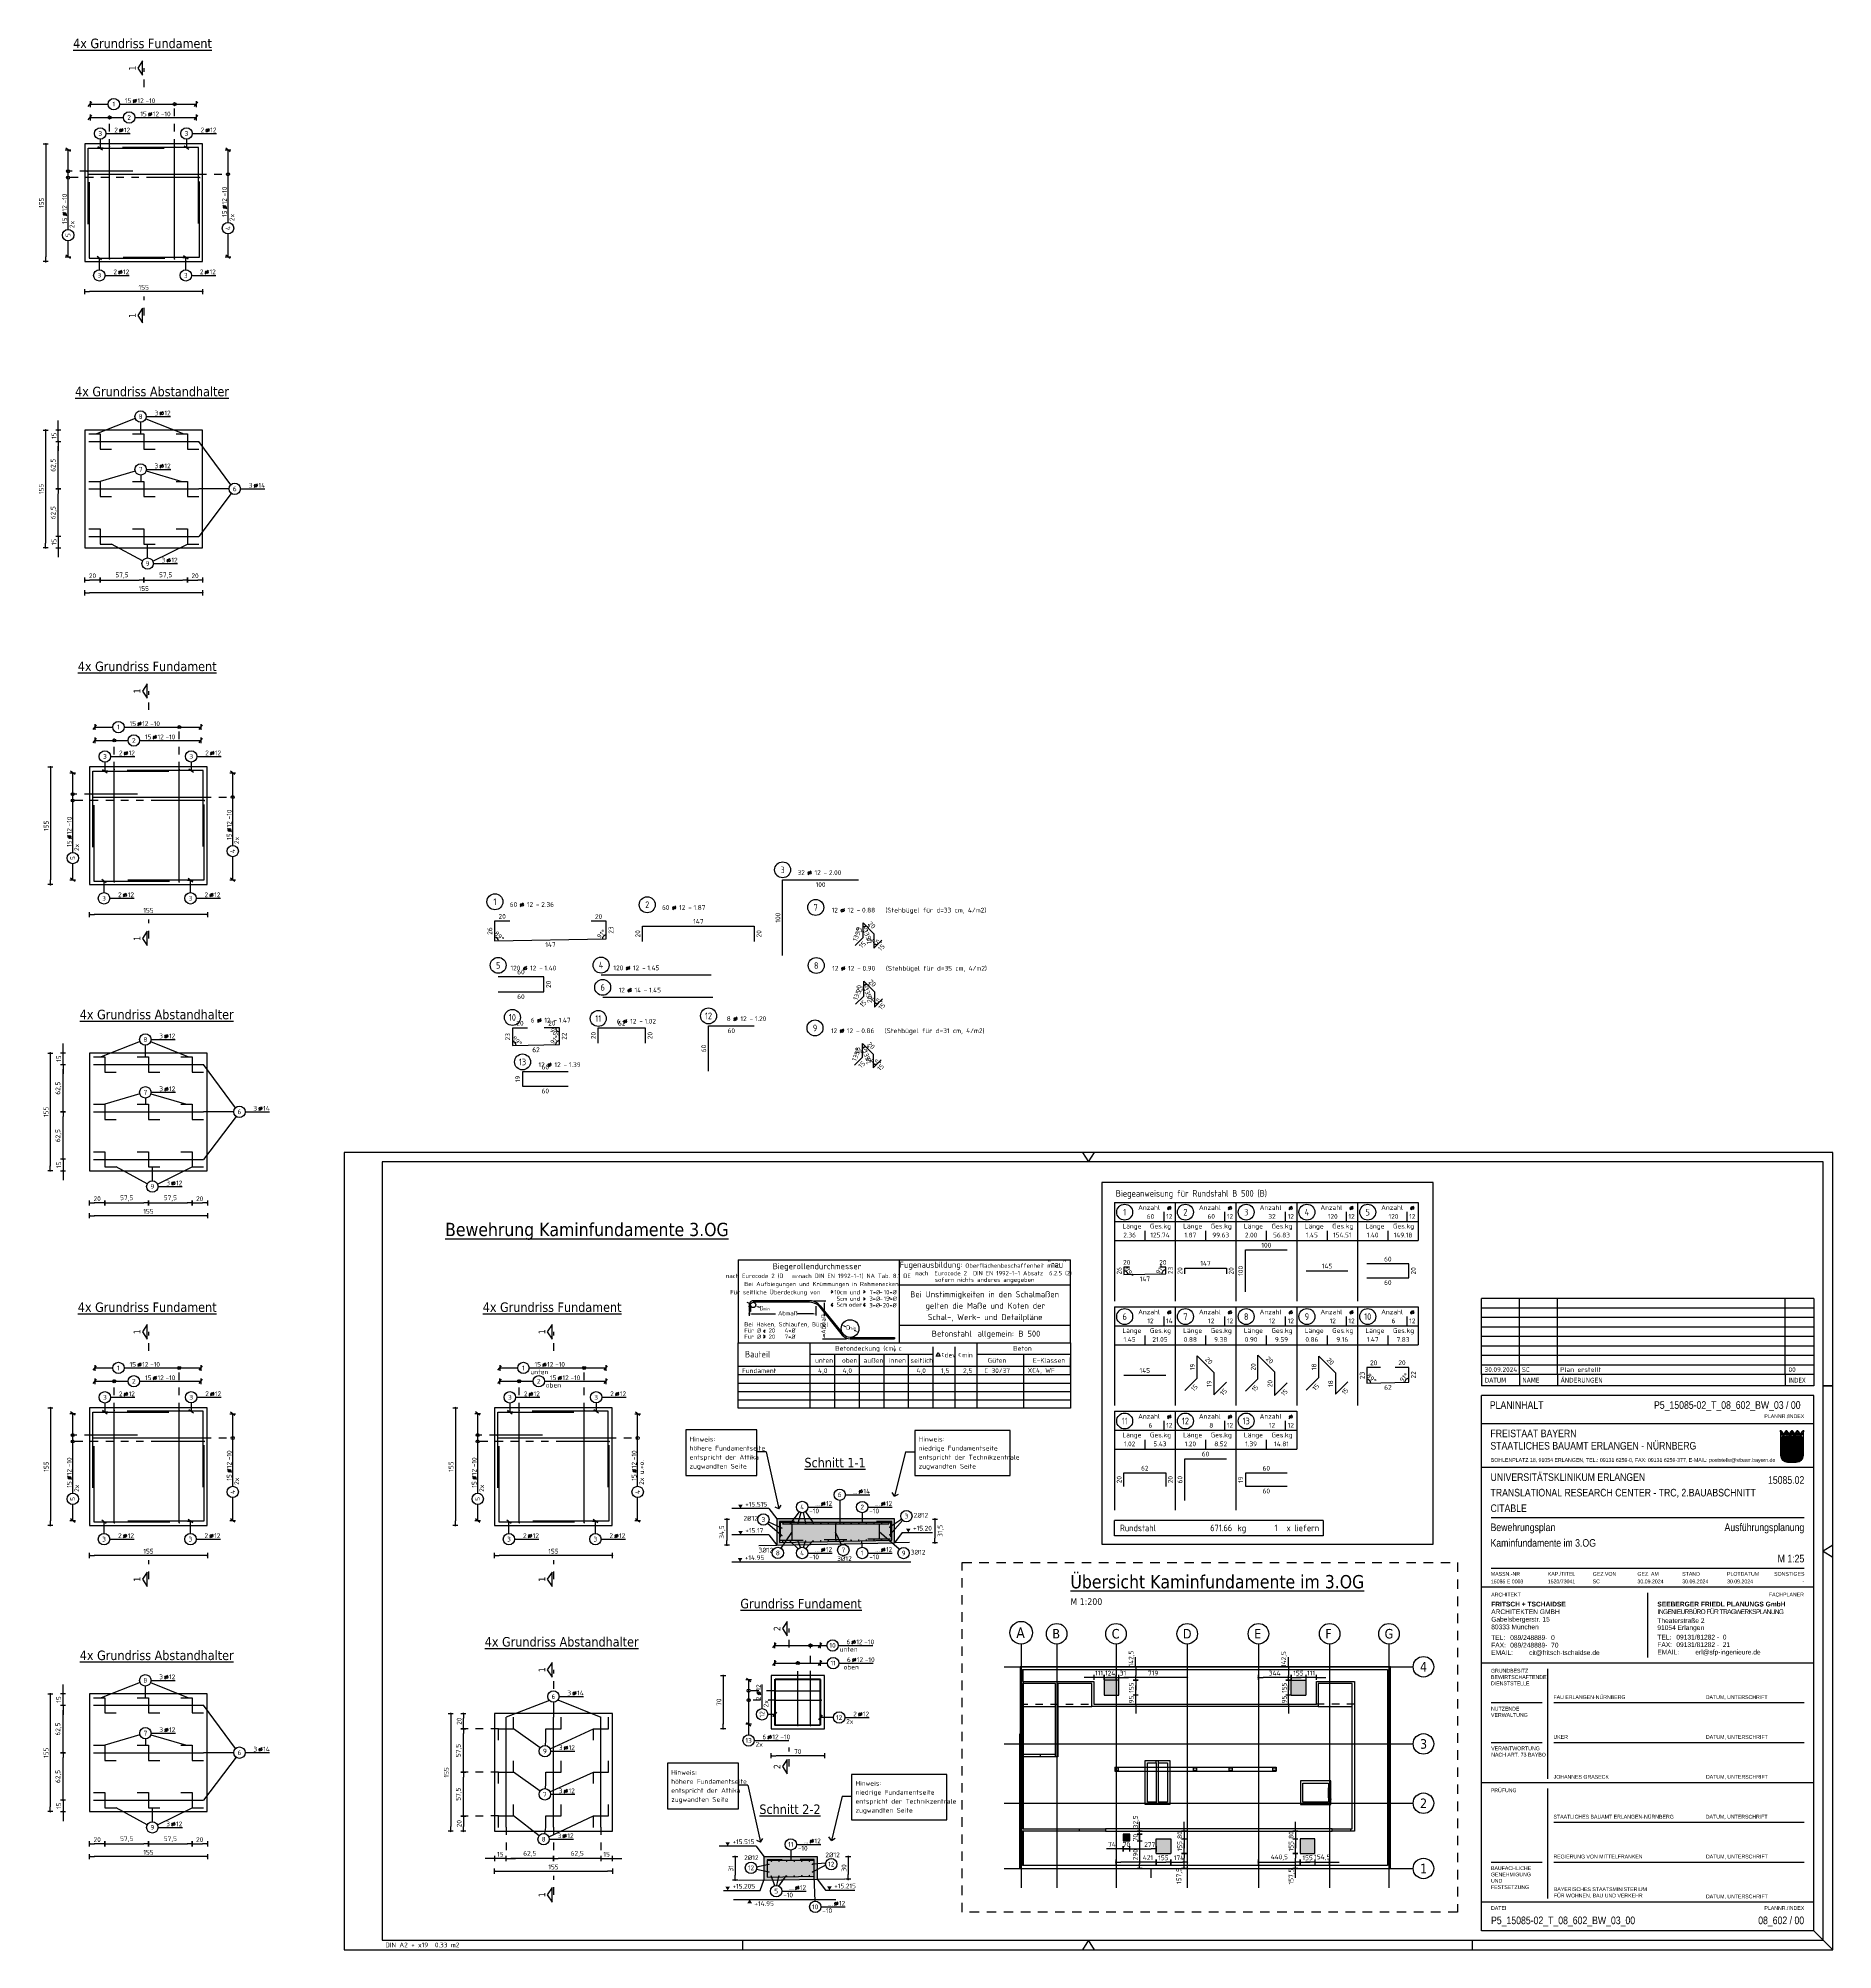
# Model space of a CAD drawing. Extents: x -4 to 19.6, y 0 to 25.2.
import ezdxf
from ezdxf.enums import TextEntityAlignment as Align

# ---------------------------------------------------------------- set-up
doc = ezdxf.new("R2010")
doc.units = 0
doc.header["$LTSCALE"] = 0.25
for name, pattern in [('AUSGEZOGEN', [1000.01, 1000, 0.01]), ('DASHDOTSMALL', [1.05, 0.5, -0.25, 0.05, -0.25]), ('DOT', [0.175, 0.05, -0.125]), ('HIDDEN2', [0.187, 0.125, -0.062]), ('HIDDEN4', [0.12, 0.02, -0.1]), ('STRICHLINIE', [0.75, 0.5, -0.25]), ('STRICHPUNKT2', [0.55, 0.25, -0.125, 0.05, -0.125]), ('VERDECKT', [0.375, 0.25, -0.125])]:
    doc.linetypes.add(name, pattern=pattern)
for name, color, linetype in [('40 A Plankopf Text F+T', 7, 'Continuous'), ('ACHSEN', 7, 'Continuous'), ('BET-ANS', 7, 'Continuous'), ('BETON', 7, 'Continuous'), ('DETAIL', 7, 'Continuous'), ('DRUEBER', 7, 'Continuous'), ('grau_dunkel', 7, 'Continuous'), ('grau_mittel', 7, 'Continuous'), ('HILFE', 7, 'Continuous'), ('koten', 7, 'Continuous'), ('MASSE', 7, 'Continuous'), ('OBJEKT', 7, 'Continuous'), ('RAHMEN', 7, 'Continuous'), ('RND', 7, 'Continuous'), ('RND_BILD', 7, 'Continuous'), ('SCHNITTE', 7, 'Continuous'), ('SFP_Achsen', 7, 'Continuous'), ('STEMPEL', 7, 'Continuous'), ('TEXT', 7, 'Continuous'), ('WD', 7, 'Continuous')]:
    doc.layers.add(name, color=color, linetype=linetype)
doc.layers.add('NOPLOT', color=7, linetype='Continuous', plot=False)
doc.layers.add('zila_01_rb_02_stb-fertig_05_schraff', color=144, linetype='Continuous', lineweight=9)
doc.styles.add('ERSTELLTER_STIL_3', font='arial.ttf')
doc.styles.add('ERSTELLTER_STIL_4', font='arialbd.ttf')
doc.styles.add('helv', font='tahoma.ttf')
doc.styles.add('plankopf_ArialN', font='ARIALN.TTF')
doc.styles.add('txt', font='isocp.shx')
doc.dimstyles.new('DOT_I', dxfattribs={"dimscale": 0.25, "dimtxt": 0.25, "dimasz": 0.25, "dimexe": 0.1, "dimexo": 0.3, "dimgap": 0.1, "dimtad": 1, "dimdec": 3, "dimzin": 3, "dimtxsty": 'txt', "dimblk": 'DOT', "dimblk1": 'DOT', "dimblk2": 'DOT', "dimsah": 1, "dimcen": 0.1, "dimse1": 1, "dimse2": 1, "dimazin": 0, "dimtfac": 1, "dimtdec": 4, "dimtix": 1, "dimtmove": 2, "dimatfit": 3, "dimfxl": 0, "dimtvp": 1, "dimtolj": 1, "dimtzin": 0, "dimarcsym": 0})
pattern_1 = [(0, (-322.07857, -163.97815), (8e-17, 0.254), [])]

# ---------------------------------------------------------------- blocks, each defined once
blk = doc.blocks.new('Bundeslandwappen')
at = {"lineweight": 9, "true_color": 0xffffff}
for points in [[(-5.8, 16.5), (-6, 16.5), (-6, 16.3), (-5.8, 16.3)], [(-5.1, 15.7), (-5.3, 15.7), (-5.3, 15.5), (-5.1, 15.5)], [(-3.5, 15.7), (-3.7, 15.7), (-3.7, 15.5), (-3.5, 15.5)], [(-2.8, 16.5), (-3, 16.5), (-3, 16.3), (-2.8, 16.3)], [(-2.2, 15.7), (-2.4, 15.7), (-2.4, 15.5), (-2.2, 15.5)], [(-0.6, 15.7), (-0.8, 15.7), (-0.8, 15.5), (-0.6, 15.5)], [(0.1, 16.5), (-0.1, 16.5), (-0.1, 16.3), (0.1, 16.3)], [(0.8, 15.7), (0.6, 15.7), (0.6, 15.5), (0.8, 15.5)], [(2.4, 15.7), (2.2, 15.7), (2.2, 15.5), (2.4, 15.5)], [(3, 16.5), (2.8, 16.5), (2.8, 16.3), (3, 16.3)], [(3.7, 15.7), (3.5, 15.7), (3.5, 15.5), (3.7, 15.5)], [(5.3, 15.7), (5.1, 15.7), (5.1, 15.5), (5.3, 15.5)], [(6, 16.5), (5.8, 16.5), (5.8, 16.3), (6, 16.3)]]:
    blk.add_hatch(color=7, dxfattribs=at).paths.add_polyline_path(points)
at = {"true_color": 0xffffff}
for points in [[(-5.3, 12.6), (-5.7, 12.6), (-5.7, 12.2), (-5.1, 12)], [(-1.4, 10.7), (-5.1, 12), (-3.6, 8.4), (0.1, 7.1)], [(0.9, 12.6), (-2.2, 12.6), (-1.4, 10.7), (2.2, 9.4)], [(4, 12.6), (1.7, 12.6), (4.4, 11.6)], [(5.7, 11.2), (4.4, 11.6), (5.7, 8.5)], [(-3.6, 8.4), (-5.7, 9.2), (-5.7, 6.2), (-2.1, 4.9)], [(-5.7, 6.1), (-5.7, 3.7, 0.041392), (-5.7, 3.1), (-4.2, 2.6)], [(-0.6, 1.3), (-4.2, 2.6), (-3.3, 0.4, 0.073774), (-2.3, 0.3), (-0.1, 0.3)], [(1.6, 3.6), (-2.1, 4.9), (-0.6, 1.3), (2.4, 0.3, 0.043654), (2.9, 0.4)], [(3.7, 5.8), (0.1, 7.1), (1.6, 3.6), (5.2, 2.3)], [(5.7, 8.1), (2.2, 9.4), (3.7, 5.8), (5.7, 5.1)]]:
    blk.add_hatch(color=7, dxfattribs=at).paths.add_polyline_path(points)
at = {"lineweight": 9}
h = blk.add_hatch(dxfattribs=at)
h.set_pattern_fill('ANSI31', color=256, scale=0.08, angle=315, style=0)
h.set_pattern_definition(pattern_1)
h.paths.add_polyline_path([(-5.1, 12), (-5.7, 12.2), (-5.7, 9.2), (-3.6, 8.4)])
h = blk.add_hatch(dxfattribs=at)
h.set_pattern_fill('ANSI31', color=256, scale=0.08, angle=315, style=0)
h.set_pattern_definition(pattern_1)
h.paths.add_polyline_path([(-2.2, 12.6), (-5.3, 12.6), (-5.1, 12), (-1.4, 10.7)])
h = blk.add_hatch(dxfattribs=at)
h.set_pattern_fill('ANSI31', color=256, scale=0.08, angle=315, style=0)
h.set_pattern_definition(pattern_1)
h.paths.add_polyline_path([(2.2, 9.4), (-1.4, 10.7), (0.1, 7.1), (3.7, 5.8)])
h = blk.add_hatch(dxfattribs=at)
h.set_pattern_fill('ANSI31', color=256, scale=0.08, angle=315, style=0)
h.set_pattern_definition(pattern_1)
h.paths.add_polyline_path([(4.4, 11.6), (1.7, 12.6), (0.9, 12.6), (2.2, 9.4), (5.7, 8.1), (5.7, 8.5)])
h = blk.add_hatch(dxfattribs=at)
h.set_pattern_fill('ANSI31', color=256, scale=0.08, angle=315, style=0)
h.set_pattern_definition(pattern_1)
h.paths.add_polyline_path([(5.7, 12.6), (4, 12.6), (4.4, 11.6), (5.7, 11.2)])
h = blk.add_hatch(dxfattribs=at)
h.set_pattern_fill('ANSI31', color=256, scale=0.08, angle=315, style=0)
h.set_pattern_definition(pattern_1)
h.paths.add_polyline_path([(-2.1, 4.9), (-5.7, 6.2), (-5.7, 6.1), (-4.2, 2.6), (-0.6, 1.3)])
h = blk.add_hatch(dxfattribs=at)
h.set_pattern_fill('ANSI31', color=256, scale=0.08, angle=315, style=0)
h.set_pattern_definition(pattern_1)
h.paths.add_polyline_path([(-4.2, 2.6), (-5.7, 3.1, 0.285055), (-3.3, 0.4)])
h = blk.add_hatch(dxfattribs=at)
h.set_pattern_fill('ANSI31', color=256, scale=0.08, angle=315, style=0)
h.set_pattern_definition(pattern_1)
h.paths.add_polyline_path([(0.1, 7.1), (-3.6, 8.4), (-2.1, 4.9), (1.6, 3.6)])
h = blk.add_hatch(dxfattribs=at)
h.set_pattern_fill('ANSI31', color=256, scale=0.08, angle=315, style=0)
h.set_pattern_definition(pattern_1)
h.paths.add_polyline_path([(-0.6, 1.3), (-0.1, 0.3), (2.3, 0.3, 0.004354), (2.4, 0.3)])
h = blk.add_hatch(dxfattribs=at)
h.set_pattern_fill('ANSI31', color=256, scale=0.08, angle=315, style=0)
h.set_pattern_definition(pattern_1)
h.paths.add_polyline_path([(5.3, 2.1), (5.2, 2.3), (1.6, 3.6), (2.9, 0.4, 0.22704)])
h = blk.add_hatch(dxfattribs=at)
h.set_pattern_fill('ANSI31', color=256, scale=0.08, angle=315, style=0)
h.set_pattern_definition(pattern_1)
h.paths.add_polyline_path([(5.7, 5.1), (3.7, 5.8), (5.2, 2.3), (5.4, 2.2, 0.111178), (5.7, 3.7)])
for p, q in [((-6, 16.1), (-6, 3.7)), ((-6, 13.3), (6, 13.3)), ((-6, 12.9), (6, 12.9)), ((-5.7, 12.6), (-5.7, 3.7)), ((-5.7, 12.6), (5.7, 12.6)), ((-5.7, 12.2), (5.7, 8.1)), ((-5.6, 16.6), (-5.6, 16.7)), ((-5.6, 15), (-5.6, 15.2)), ((-5.3, 15.2), (-5.3, 15)), ((-4.7, 14.5), (-5.3, 14.5)), ((-5.3, 12.6), (-0.1, 0.3)), ((-4.1, 14.5), (-3.5, 14.5)), ((-3.5, 15.2), (-3.5, 15)), ((-3.4, 13.9), (-2.9, 14.2)), ((-2.9, 13.6), (-3.4, 13.9)), ((-3.2, 16.6), (-3.2, 16.7)), ((-3.2, 15), (-3.2, 15.2)), ((-2.9, 15.6), (-2.9, 14.5)), ((-2.9, 14.2), (-2.5, 13.9)), ((-2.5, 13.9), (-2.9, 13.6)), ((-2.7, 16.6), (-2.7, 16.7)), ((-2.7, 15), (-2.7, 15.2)), ((-2.4, 15.2), (-2.4, 15)), ((-1.7, 14.5), (-2.3, 14.5)), ((-2.2, 12.6), (2.9, 0.4)), ((-1.2, 14.5), (-0.6, 14.5)), ((-0.5, 15.2), (-0.5, 15)), ((0, 14.2), (-0.4, 13.9)), ((-0.4, 13.9), (0, 13.6)), ((-0.3, 16.6), (-0.2, 16.7)), ((-0.2, 15), (-0.2, 15.2)), ((0, 15.6), (0, 14.5)), ((0.4, 13.9), (0, 14.2)), ((0, 13.6), (0.4, 13.9)), ((0.3, 16.6), (0.2, 16.7)), ((0.2, 15), (0.2, 15.2)), ((0.5, 15.2), (0.5, 15)), ((1.2, 14.5), (0.6, 14.5)), ((0.9, 12.6), (5.3, 2.1)), ((1.7, 14.5), (2.3, 14.5)), ((1.7, 12.6), (5.7, 11.2)), ((2.4, 15.2), (2.4, 15)), ((2.9, 14.2), (2.5, 13.9)), ((2.5, 13.9), (2.9, 13.6)), ((2.7, 16.6), (2.7, 16.7)), ((2.7, 15), (2.7, 15.2)), ((2.9, 15.6), (2.9, 14.5)), ((3.4, 13.9), (2.9, 14.2)), ((2.9, 13.6), (3.4, 13.9)), ((3.2, 16.6), (3.2, 16.7)), ((3.2, 15), (3.2, 15.2)), ((3.5, 15.2), (3.5, 15)), ((4.1, 14.5), (3.5, 14.5)), ((4, 12.6), (5.7, 8.5)), ((4.7, 14.5), (5.3, 14.5)), ((5.3, 15.2), (5.3, 15)), ((5.6, 16.6), (5.6, 16.7)), ((5.6, 15), (5.6, 15.2)), ((5.7, 3.7), (5.7, 12.6)), ((6, 3.7), (6, 16.1)), ((-5.7, 9.2), (5.7, 5.1)), ((-5.7, 6.2), (5.4, 2.2)), ((-5.7, 6.1), (-3.3, 0.4)), ((-5.7, 3.1), (2.4, 0.3)), ((-2.3, 0.3), (2.3, 0.3)), ((-2.3, 0), (2.3, 0))]:
    blk.add_line(p, q, dxfattribs=at)
for points in [[(-5.8, 16.3), (-6, 16.3), (-6, 16.5), (-5.8, 16.5)], [(-5.1, 15.5), (-5.3, 15.5), (-5.3, 15.7), (-5.1, 15.7)], [(-4.1, 13.7), (-4.8, 13.7), (-4.8, 14.1), (-4.1, 14.1)], [(-3.7, 15.5), (-3.5, 15.5), (-3.5, 15.7), (-3.7, 15.7)], [(-2.8, 16.3), (-3, 16.3), (-3, 16.5), (-2.8, 16.5)], [(-2.2, 15.5), (-2.4, 15.5), (-2.4, 15.7), (-2.2, 15.7)], [(-1.8, 13.7), (-1, 13.7), (-1, 14.1), (-1.8, 14.1)], [(-0.8, 15.5), (-0.6, 15.5), (-0.6, 15.7), (-0.8, 15.7)], [(0.1, 16.3), (-0.1, 16.3), (-0.1, 16.5), (0.1, 16.5)], [(0.8, 15.5), (0.6, 15.5), (0.6, 15.7), (0.8, 15.7)], [(1.8, 13.7), (1, 13.7), (1, 14.1), (1.8, 14.1)], [(2.2, 15.5), (2.4, 15.5), (2.4, 15.7), (2.2, 15.7)], [(3, 16.3), (2.8, 16.3), (2.8, 16.5), (3, 16.5)], [(3.7, 15.5), (3.5, 15.5), (3.5, 15.7), (3.7, 15.7)], [(4.1, 13.7), (4.8, 13.7), (4.8, 14.1), (4.1, 14.1)], [(5.1, 15.5), (5.3, 15.5), (5.3, 15.7), (5.1, 15.7)], [(5.8, 16.3), (6, 16.3), (6, 16.5), (5.8, 16.5)]]:
    blk.add_lwpolyline(points, close=True, dxfattribs=at)
for centre in [(-5.3, 13.9), (-3.7, 13.9), (-2.2, 13.9), (-0.7, 13.9), (0.7, 13.9), (2.2, 13.9), (3.7, 13.9), (5.3, 13.9)]:
    blk.add_circle(centre, 0.123, dxfattribs=at)
for centre, radius, start, end in [((-5.9, 16.5), 0.362, 44.6681, 253.1183), ((-5.7, 16.7), 0.05, 6.6615, 44.6681), ((-5.6, 16.6), 0.05, 186.6615, 265.6209), ((-5.6, 16.3), 0.281, 346.0232, 85.6209), ((-5.4, 16), 0.179, 74.7883, 15.1356), ((-5.5, 15.2), 0.157, 3.2756, 179.5521), ((-5.2, 15), 0.453, 182.8328, 261.3043), ((-5.4, 16.2), 0.05, 254.7883, 346.0232), ((-5.2, 16), 0.05, 93.0633, 195.1356), ((-5.3, 15.2), 0.191, 249.6358, 3.0857), ((-5.2, 15.9), 0.224, 350.9542, 93.0633), ((-5, 15.2), 0.05, 82.9467, 183.0857), ((-5, 15.5), 0.249, 262.9467, 77.8855), ((-4.9, 15.8), 0.05, 170.9542, 257.8855), ((-4.6, 14.9), 0.224, 71.4, 0), ((-4.7, 14.9), 0.312, 275.9649, 353.9773), ((-4.4, 15.2), 0.208, 317.0775, 222.9225), ((-4.2, 14.9), 0.224, 180, 108.6), ((-4.1, 14.9), 0.312, 186.0227, 264.0351), ((-3.8, 15.5), 0.249, 102.1145, 277.0533), ((-3.9, 15.8), 0.05, 282.1145, 9.0458), ((-3.6, 15.9), 0.224, 86.9367, 189.0458), ((-3.8, 15.2), 0.05, 356.9143, 97.0533), ((-3.5, 15.2), 0.191, 176.9143, 290.3642), ((-3.4, 16), 0.179, 164.8644, 105.2117), ((-3.6, 16), 0.05, 344.8644, 86.9367), ((-3.2, 16.3), 0.281, 94.3791, 193.9768), ((-3.4, 16.2), 0.05, 193.9768, 285.2117), ((-3.3, 15.2), 0.157, 0.4479, 176.7244), ((-3.6, 15), 0.453, 278.6957, 357.1672), ((-2.9, 16.6), 0.264, 24.0166, 155.3409), ((-3.1, 16.7), 0.05, 155.2288, 173.3385), ((-3.2, 16.6), 0.05, 274.3791, 353.3385), ((-2.7, 16.7), 0.05, 6.6615, 24.0166), ((-2.6, 16.6), 0.05, 186.6615, 265.6209), ((-2.5, 16), 0.179, 74.7883, 15.1356), ((-2.6, 15.2), 0.157, 3.2756, 179.5521), ((-2.3, 15), 0.453, 182.8328, 261.3043), ((-2.7, 16.3), 0.281, 346.0232, 85.6209), ((-2.4, 16.2), 0.05, 254.7883, 346.0232), ((-2.3, 15.2), 0.191, 249.6358, 3.0857), ((-2.3, 15.9), 0.224, 350.9542, 93.0633), ((-2.3, 16), 0.05, 93.0633, 195.1356), ((-2.1, 15.5), 0.249, 262.9467, 77.8855), ((-2.1, 15.2), 0.05, 82.9467, 183.0857), ((-2, 15.8), 0.05, 170.9542, 257.8855), ((-1.7, 14.9), 0.224, 71.4, 0), ((-1.5, 15.2), 0.208, 317.0775, 222.9225), ((-1.8, 14.9), 0.312, 275.9649, 353.9773), ((-1.2, 14.9), 0.224, 180, 108.6), ((-1.2, 14.9), 0.312, 186.0227, 264.0351), ((-0.9, 15.5), 0.249, 102.1145, 277.0533), ((-0.7, 15.9), 0.224, 86.9367, 189.0458), ((-0.9, 15.8), 0.05, 282.1145, 9.0458), ((-0.8, 15.2), 0.05, 356.9143, 97.0533), ((-0.6, 15.2), 0.191, 176.9143, 290.3642), ((-0.7, 16), 0.05, 344.8644, 86.9367), ((-0.3, 16.3), 0.281, 94.3791, 193.9768), ((-0.4, 16), 0.179, 164.8644, 105.2117), ((-0.5, 16.2), 0.05, 193.9768, 285.2117), ((-0.7, 15), 0.453, 278.6957, 357.1672), ((-0.4, 15.2), 0.157, 0.4479, 176.7244), ((-0.3, 16.6), 0.05, 274.3791, 353.3385), ((0, 16.6), 0.264, 24.0166, 155.3409), ((-0.2, 16.7), 0.05, 155.2288, 173.3385), ((0.2, 16.7), 0.05, 6.6615, 24.0166), ((0.4, 15.2), 0.157, 3.2756, 179.5521), ((0.7, 15), 0.453, 182.8328, 261.3043), ((0.3, 16.6), 0.05, 186.6615, 265.6209), ((0.3, 16.3), 0.281, 346.0232, 85.6209), ((0.4, 16), 0.179, 74.7883, 15.1356), ((0.5, 16.2), 0.05, 254.7883, 346.0232), ((0.6, 15.2), 0.191, 249.6358, 3.0857), ((0.7, 16), 0.05, 93.0633, 195.1356), ((0.7, 15.9), 0.224, 350.9542, 93.0633), ((0.8, 15.2), 0.05, 82.9467, 183.0857), ((0.9, 15.5), 0.249, 262.9467, 77.8855), ((0.9, 15.8), 0.05, 170.9542, 257.8855), ((1.2, 14.9), 0.224, 71.4, 0), ((1.2, 14.9), 0.312, 275.9649, 353.9773), ((1.5, 15.2), 0.208, 317.0775, 222.9225), ((1.7, 14.9), 0.224, 180, 108.6), ((1.8, 14.9), 0.312, 186.0227, 264.0351), ((2.1, 15.5), 0.249, 102.1145, 277.0533), ((2.3, 15.9), 0.224, 86.9367, 189.0458), ((2, 15.8), 0.05, 282.1145, 9.0458), ((2.1, 15.2), 0.05, 356.9143, 97.0533), ((2.3, 15.2), 0.191, 176.9143, 290.3642), ((2.5, 16), 0.179, 164.8644, 105.2117), ((2.3, 16), 0.05, 344.8644, 86.9367), ((2.3, 15), 0.453, 278.6957, 357.1672), ((2.7, 16.3), 0.281, 94.3791, 193.9768), ((2.4, 16.2), 0.05, 193.9768, 285.2117), ((2.6, 15.2), 0.157, 0.4479, 176.7244), ((2.6, 16.6), 0.05, 274.3791, 353.3385), ((2.9, 16.6), 0.264, 24.0166, 155.3409), ((2.7, 16.7), 0.05, 155.2288, 173.3385), ((3.1, 16.7), 0.05, 6.6615, 24.0166), ((3.2, 16.6), 0.05, 186.6615, 265.6209), ((3.2, 16.3), 0.281, 346.0232, 85.6209), ((3.4, 16), 0.179, 74.7883, 15.1356), ((3.3, 15.2), 0.157, 3.2756, 179.5521), ((3.6, 15), 0.453, 182.8328, 261.3043), ((3.4, 16.2), 0.05, 254.7883, 346.0232), ((3.6, 16), 0.05, 93.0633, 195.1356), ((3.5, 15.2), 0.191, 249.6358, 3.0857), ((3.6, 15.9), 0.224, 350.9542, 93.0633), ((3.8, 15.2), 0.05, 82.9467, 183.0857), ((3.8, 15.5), 0.249, 262.9467, 77.8855), ((3.9, 15.8), 0.05, 170.9542, 257.8855), ((4.2, 14.9), 0.224, 71.4, 0), ((4.1, 14.9), 0.312, 275.9649, 353.9773), ((4.4, 15.2), 0.208, 317.0775, 222.9225), ((4.6, 14.9), 0.224, 180, 108.6), ((4.7, 14.9), 0.312, 186.0227, 264.0351), ((5, 15.5), 0.249, 102.1145, 277.0533), ((4.9, 15.8), 0.05, 282.1145, 9.0458), ((5.2, 15.9), 0.224, 86.9367, 189.0458), ((5, 15.2), 0.05, 356.9143, 97.0533), ((5.3, 15.2), 0.191, 176.9143, 290.3642), ((5.4, 16), 0.179, 164.8644, 105.2117), ((5.2, 16), 0.05, 344.8644, 86.9367), ((5.6, 16.3), 0.281, 94.3791, 193.9768), ((5.4, 16.2), 0.05, 193.9768, 285.2117), ((5.5, 15.2), 0.157, 0.4479, 176.7244), ((5.2, 15), 0.453, 278.6957, 357.1672), ((5.9, 16.5), 0.362, 286.8817, 135.3319), ((5.7, 16.7), 0.05, 135.3319, 173.3385), ((5.6, 16.6), 0.05, 274.3791, 353.3385), ((-2.3, 3.7), 3.7, 180, 270), ((-2.3, 3.7), 3.4, 180, 270), ((2.3, 3.7), 3.7, 270, 0), ((2.3, 3.7), 3.4, 270, 0)]:
    blk.add_arc(centre, radius, start, end, dxfattribs=at)
blk = doc.blocks.new('Plankopf_PU')
for p, q in [((-18.5, 25.4), (-18.5, 27.7)), ((-1, 27.7), (-18.5, 27.7)), ((-1, 27.7), (-18.5, 27.7)), ((-1, 25.4), (-1, 27.7)), ((-1, 25.4), (-18.5, 25.4)), ((-1, 25.4), (-18.5, 25.4)), ((-18.5, 19.1), (-18.5, 25.4)), ((-1, 19.1), (-1, 25.4)), ((-1.5, 22.75), (-18, 22.75)), ((-18, 20.1), (-1.5, 20.1)), ((-18.5, 15.1), (-18.5, 19.1)), ((-1, 19.1), (-18.5, 19.1)), ((-9.75, 18.8), (-9.75, 15.4)), ((-1, 15.1), (-1, 19.1)), ((-1, 15.1), (-18.5, 15.1)), ((-1, 15.1), (-18.5, 15.1)), ((-18.5, 8.8), (-18.5, 15.1)), ((-15, 9), (-15, 14.8)), ((-1, 8.8), (-1, 15.1)), ((-15.3, 13), (-18, 13)), ((-1.5, 13), (-14.7, 13)), ((-15.3, 10.9), (-18, 10.9)), ((-1.5, 10.9), (-14.7, 10.9)), ((-18.5, 2.5), (-18.5, 8.8)), ((-1, 8.8), (-18.5, 8.8)), ((-15, 2.7), (-15, 8.5)), ((-1, 2.5), (-1, 8.8)), ((-1.5, 6.7), (-14.7, 6.7)), ((-15.3, 4.6), (-18, 4.6)), ((-1.5, 4.6), (-14.7, 4.6)), ((-1, 2.5), (-18.5, 2.5)), ((-18.5, 1), (-18.5, 2.5)), ((-1, 2.5), (-18.5, 2.5)), ((-1, 1), (-1, 2.5)), ((-1, 1), (-18.5, 1))]:
    blk.add_line(p, q)
at = {"xscale": 0.1, "yscale": 0.1, "zscale": 0.1}
blk.add_blockref('Bundeslandwappen', (-2.15, 25.67), dxfattribs=at)
at = {"linetype": 'AUSGEZOGEN', "lineweight": 35, "style": 'plankopf_ArialN'}
for s, height, p in [('FREISTAAT BAYERN', 0.4, (-18.03, 27.4)), ('PRÜFUNG', 0.2, (-18.01, 8.5))]:
    blk.add_text(s, height=height, dxfattribs=at).set_placement(p, align=Align.TOP_LEFT)
blk.add_text('STAATLICHES BAUAMT ERLANGEN - NÜRNBERG', height=0.4, dxfattribs=at).set_placement((-18.03, 26.55), align=Align.MIDDLE_LEFT)
at = {"style": 'plankopf_ArialN'}
for s, p in [('BOHLENPLATZ 18, 91054 ERLANGEN, TEL.: 09131 6259-0, FAX: 09131 6259-377, E-MAIL: poststelle@stbaer.bayern.de', (-18.01, 25.7)), ('MASSN.-NR', (-18.01, 19.7)), ('KAP./TITEL', (-15.01, 19.7)), ('GEZ.VON', (-12.64, 19.7)), ('GEZ. AM', (-10.29, 19.7)), ('STAND', (-7.93, 19.7)), ('PLOTDATUM', (-5.57, 19.7)), ('FAU ERLANGEN-NÜRNBERG', (-14.71, 13.21)), ('DATUM, UNTERSCHRIFT', (-6.69, 13.21)), ('UKER', (-14.71, 11.11)), ('DATUM, UNTERSCHRIFT', (-6.68, 11.11)), ('JOHANNES GRASECK', (-14.7, 9.01)), ('DATUM, UNTERSCHRIFT', (-6.68, 9.01)), ('STAATLICHES BAUAMT ERLANGEN-NÜRNBERG', (-14.71, 6.91)), ('DATUM, UNTERSCHRIFT', (-6.69, 6.91)), ('REGIERUNG VON MITTELFRANKEN', (-14.71, 4.81)), ('DATUM, UNTERSCHRIFT', (-6.68, 4.81)), ('DATEI', (-18, 2.1)), ('DATUM, UNTERSCHRIFT', (-6.68, 2.71))]:
    blk.add_text(s, height=0.2, dxfattribs=at).set_placement(p)
for s, p in [('SONSTIGES', (-1.49, 19.7)), ('PLANNR./INDEX', (-1.5, 2.1))]:
    blk.add_text(s, height=0.2, dxfattribs=at).set_placement(p, align=Align.RIGHT)
at = {"linetype": 'AUSGEZOGEN', "lineweight": 35, "style": 'plankopf_ArialN'}
blk.add_text('ARCHITEKT', height=0.2, dxfattribs=at).set_placement((-17.99, 18.61))
blk.add_text('FACHPLANER', height=0.2, dxfattribs=at).set_placement((-1.52, 18.61), align=Align.RIGHT)
at = {"insert": (-5.57, 19.3), "char_height": 0.2, "attachment_point": 7, "style": 'plankopf_ArialN'}
blk.add_mtext('30.09.2024', dxfattribs=at)
at = {"char_height": 0.2, "attachment_point": 1, "style": 'plankopf_ArialN'}
for s, insert, width in [('GRUNDBESITZ\\PBEWIRTSCHAFTENDE DIENSTSTELLE', (-18, 14.8), 2.5), ('NUTZENDE^JVERWALTUNG', (-18, 12.8), 2.6984), ('VERANTWORTUNG  NACH ART. 73 BAYBO', (-17.99, 10.71), 2.6877), ('BAUFACHLICHE GENEHMIGUNG UND FESTSETZUNG', (-18, 4.4), 2.2311), ('BAYERISCHES STAATSMINISTERIUM ^JFÜR WOHNEN, BAU UND VERKEHR', (-14.69, 3.29), 9.2941)]:
    blk.add_mtext(s, dxfattribs=dict(at, insert=insert, width=width))
at = {"style": 'plankopf_ArialN'}
for tag, p in [('PROJEKTBEZEICHNUNGZ1', (-18.03, 24.58)), ('PROJEKTBEZEICHNUNGZ2', (-18.03, 23.76)), ('PROJEKTBEZEICHNUNGZ3', (-18.03, 22.94))]:
    blk.add_attdef(tag, text='', height=0.4, dxfattribs=at).set_placement(p, align=Align.BOTTOM_LEFT)
for tag, p in [('GEB.-NR', (-1.5, 24.95)), ('0.000X', (-1.51, 1.75))]:
    blk.add_attdef(tag, text='', height=0.4, dxfattribs=at).set_placement(p, align=Align.TOP_RIGHT)
for tag, p, height in [('PLANINHALTZ1', (-18.03, 22.06), 0.4), ('PLANINHALTZ2', (-18.03, 21.23), 0.4), ('PLANINHALTZ3', (-18.03, 20.41), 0.4), ('MASSN.-NR', (-18.01, 19.3), 0.2), ('KAPITEL/TITEL', (-15.01, 19.3), 0.2), ('GEZ_VON', (-12.64, 19.3), 0.2), ('GEZ_AM', (-10.29, 19.3), 0.2), ('STAND', (-7.93, 19.3), 0.2)]:
    blk.add_attdef(tag, p, '', height=height, dxfattribs=at)
for tag, height, p in [('PLANUNGSPHASE', 0.4, (-1.5, 22.06)), ('PROJEKTKATEGORIE', 0.4, (-1.5, 21.23)), ('MAßSTAB', 0.4, (-1.5, 20.41)), ('SONSTIGES', 0.2, (-1.5, 19.3))]:
    blk.add_attdef(tag, text='', height=height, dxfattribs=at).set_placement(p, align=Align.RIGHT)
at = {"layer": '40 A Plankopf Text F+T', "color": 7, "linetype": 'Continuous', "lineweight": 13, "char_height": 0.25, "attachment_point": 7}
for s, insert, style in [('\\A1;FRITSCH + TSCHAIDSE ', (-17.99, 18.08), 'ERSTELLTER_STIL_4'), ('\\A1;SEEBERGER FRIEDL PLANUNGS GmbH', (-9.24, 18.08), 'ERSTELLTER_STIL_4'), ('\\A1;ARCHITEKTEN GMBH', (-17.99, 17.68), 'ERSTELLTER_STIL_3'), ('\\A1;Gabelsbergerstr. 15', (-17.99, 17.21), 'ERSTELLTER_STIL_3'), ('\\A1;80333 München', (-17.99, 16.88), 'ERSTELLTER_STIL_3'), ('\\A1;Theaterstraße 2', (-9.24, 17.21), 'ERSTELLTER_STIL_3'), ('\\A1;{\\T0.8;INGENIEURBÜRO FÜR TRAGWERKSPLANUNG}', (-9.24, 17.68), 'ERSTELLTER_STIL_3'), ('\\A1;91054 Erlangen', (-9.24, 16.77), 'ERSTELLTER_STIL_3')]:
    blk.add_mtext(s, dxfattribs=dict(at, insert=insert, style=style))
at = {"layer": '40 A Plankopf Text F+T', "color": 7, "linetype": 'Continuous', "lineweight": 13, "char_height": 0.25, "attachment_point": 7, "line_spacing_factor": 0.945293, "style": 'ERSTELLTER_STIL_3'}
for s, insert in [('\\A1;TEL: ^I089/248889-  0\\PFAX: ^I089/248889-  70\\PEMAIL: ^Icit@fritsch-tschaidse.de', (-17.99, 15.48)), ('\\A1;TEL: ^I09131/81282 -  0\\PFAX: ^I09131/81282 -  21\\PEMAIL: ^Ierl@sfp-ingenieure.de', (-9.24, 15.48))]:
    blk.add_mtext(s, dxfattribs=dict(at, insert=insert))
blk = doc.blocks.new('Plankopf-ER')
at = {"layer": 'RAHMEN', "color": 7, "linetype": 'Continuous'}
for p, q in [((-0.5, 4.6), (-18, 4.6)), ((-18, 4.1), (-18, 4.6)), ((-0.5, 4.1), (-18, 4.1)), ((-18, 3.6), (-18, 4.1)), ((-16, 4.1), (-16, 4.6)), ((-16, 3.6), (-16, 4.1)), ((-14, 4.1), (-14, 4.6)), ((-14, 3.6), (-14, 4.1)), ((-2, 4.1), (-2, 4.6)), ((-2, 3.6), (-2, 4.1)), ((-0.5, 4.6), (-0.5, 4.1)), ((-0.5, 4.1), (-0.5, 3.6)), ((-0.5, 3.6), (-18, 3.6)), ((-18, 3.1), (-18, 3.6)), ((-0.5, 3.1), (-18, 3.1)), ((-18, 2.6), (-18, 3.1)), ((-16, 3.1), (-16, 3.6)), ((-16, 2.6), (-16, 3.1)), ((-14, 3.1), (-14, 3.6)), ((-14, 2.6), (-14, 3.1)), ((-2, 3.1), (-2, 3.6)), ((-2, 2.6), (-2, 3.1)), ((-0.5, 3.6), (-0.5, 3.1)), ((-0.5, 3.1), (-0.5, 2.6)), ((-0.5, 2.6), (-18, 2.6)), ((-18, 2.1), (-18, 2.6)), ((-0.5, 2.1), (-18, 2.1)), ((-18, 1.6), (-18, 2.1)), ((-16, 2.1), (-16, 2.6)), ((-16, 1.6), (-16, 2.1)), ((-14, 2.1), (-14, 2.6)), ((-14, 1.6), (-14, 2.1)), ((-2, 2.1), (-2, 2.6)), ((-2, 1.6), (-2, 2.1)), ((-0.5, 2.6), (-0.5, 2.1)), ((-0.5, 2.1), (-0.5, 1.6)), ((-0.5, 1.6), (-18, 1.6)), ((-18, 1.1), (-18, 1.6)), ((-0.5, 1.1), (-18, 1.1)), ((-18, 0.6), (-18, 1.1)), ((-16, 1.1), (-16, 1.6)), ((-16, 0.6), (-16, 1.1)), ((-14, 1.1), (-14, 1.6)), ((-14, 0.6), (-14, 1.1)), ((-2, 1.1), (-2, 1.6)), ((-2, 0.6), (-2, 1.1)), ((-0.5, 1.6), (-0.5, 1.1)), ((-0.5, 1.1), (-0.5, 0.6)), ((-0.5, 0.6), (-18, 0.6)), ((-18, 0.6), (-18, 0)), ((-0.5, 0), (-18, 0)), ((-16, 0.6), (-16, 0)), ((-14, 0.6), (-14, 0)), ((-2, 0.6), (-2, 0)), ((-0.5, 0.6), (-0.5, 0))]:
    blk.add_line(p, q, dxfattribs=at)
at = {"layer": 'RAHMEN', "color": 7, "linetype": 'Continuous', "style": 'txt'}
for tag, p in [('INDEX-D8', (-17.84, 4.24)), ('INDEX-N8', (-15.88, 4.24)), ('INDEX-X8', (-13.86, 4.24)), ('INDEX8', (-1.83, 4.24)), ('INDEX-D7', (-17.84, 3.74)), ('INDEX-D6', (-17.84, 3.24)), ('INDEX-N7', (-15.88, 3.74)), ('INDEX-N6', (-15.88, 3.24)), ('INDEX-X7', (-13.86, 3.74)), ('INDEX-X6', (-13.86, 3.24)), ('INDEX7', (-1.83, 3.74)), ('INDEX6', (-1.83, 3.24)), ('INDEX-D5', (-17.84, 2.74)), ('INDEX-D4', (-17.84, 2.24)), ('INDEX-N5', (-15.88, 2.74)), ('INDEX-N4', (-15.88, 2.24)), ('INDEX-X5', (-13.86, 2.74)), ('INDEX-X4', (-13.86, 2.24)), ('INDEX5', (-1.83, 2.74)), ('INDEX4', (-1.83, 2.24)), ('INDEX-D3', (-17.84, 1.74)), ('INDEX-D2', (-17.84, 1.24)), ('INDEX-N3', (-15.88, 1.74)), ('INDEX-N2', (-15.88, 1.24)), ('INDEX-X3', (-13.86, 1.74)), ('INDEX-X2', (-13.86, 1.24)), ('INDEX3', (-1.83, 1.74)), ('INDEX2', (-1.83, 1.24)), ('INDEX-D1', (-17.84, 0.74)), ('INDEX-N1', (-15.88, 0.74)), ('INDEX-X1', (-13.86, 0.74)), ('INDEX1', (-1.83, 0.74))]:
    blk.add_attdef(tag, p, '', height=0.25, dxfattribs=at)
at = {"layer": 'STEMPEL', "color": 7, "linetype": 'Continuous', "style": 'helv'}
for s, p in [('DATUM', (-17.83, 0.18)), ('NAME', (-15.85, 0.18)), ('ÄNDERUNGEN', (-13.83, 0.18))]:
    blk.add_text(s, height=0.25, dxfattribs=at).set_placement(p)
at = {"layer": 'STEMPEL', "color": 7, "linetype": 'Continuous', "style": 'helv', "width": 0.8}
blk.add_text('INDEX', height=0.25, dxfattribs=at).set_placement((-1.83, 0.18))
blk = doc.blocks.new('DOT')
at = {"layer": 'MASSE', "color": 7, "linetype": 'Continuous'}
for p, q in [((0, 0), (-1, 0)), ((0, 0.54), (0, -0.54))]:
    blk.add_line(p, q, dxfattribs=at)
at = {"layer": 'MASSE', "color": 7, "linetype": 'Continuous', "const_width": 0.2}
blk.add_lwpolyline([(-0.1, 0, 1), (0.1, 0, 1)], format="xyb", close=True, dxfattribs=at)
blk = doc.blocks.new('*D34')
at = {"layer": 'Defpoints', "color": 0, "linetype": 'AUSGEZOGEN', "transparency": 16777216}
for p in [(1.463, 7.138), (1.463, 5.588), (1.463, 5.588)]:
    blk.add_point(p, dxfattribs=at)
at = {"layer": 'MASSE', "color": 0, "linetype": 'AUSGEZOGEN', "lineweight": -2, "transparency": 16777216}
blk.add_line((1.463, 7.076), (1.463, 5.651), dxfattribs=at)
at = {"layer": 'MASSE', "color": 0, "linetype": 'AUSGEZOGEN', "lineweight": -2, "transparency": 16777216, "xscale": 0.0625, "yscale": 0.0625, "zscale": 0.0625}
for p, rotation in [((1.463, 7.138), 90), ((1.463, 5.588), 270)]:
    blk.add_blockref('DOT', p, dxfattribs=dict(at, rotation=rotation))
at = {"layer": 'MASSE', "color": 0, "linetype": 'AUSGEZOGEN', "transparency": 16777216, "insert": (1.407, 6.363), "char_height": 0.0625, "attachment_point": 5, "rotation": 90, "style": 'txt'}
blk.add_mtext('\\A1;155', dxfattribs=at)
blk = doc.blocks.new('RND_AUSZ')
at = {"layer": 'RND', "color": 7, "linetype": 'Continuous'}
blk.add_line((1.34, 0.26), (1.51, 0.47), dxfattribs=at)
at = {"layer": 'RND', "color": 1, "linetype": 'Continuous'}
blk.add_circle((0, 0.52), 0.42, dxfattribs=at)
at = {"layer": 'RND', "color": 7, "linetype": 'Continuous'}
blk.add_circle((1.42, 0.36), 0.075, dxfattribs=at)
at = {"layer": 'RND', "color": 7, "linetype": 'Continuous', "style": 'txt'}
blk.add_text('-', height=0.25, dxfattribs=at).set_placement((2.16, 0.25))
for tag, p in [('WIEOFT', (-0.54, 0.25)), ('STK', (1.17, 0.25))]:
    blk.add_attdef(tag, text='', height=0.25, dxfattribs=at).set_placement(p, align=Align.RIGHT)
at = {"layer": 'RND', "color": 1, "linetype": 'Continuous', "style": 'txt'}
blk.add_attdef('POS', text='', height=0.35, dxfattribs=at).set_placement((0, 0.52), align=Align.MIDDLE)
at = {"layer": 'RND', "color": 7, "linetype": 'Continuous', "style": 'txt'}
for tag, p in [('DS', (1.68, 0.25)), ('LANG', (2.44, 0.25)), ('TEXT', (3.67, 0.25))]:
    blk.add_attdef(tag, p, '', height=0.25, dxfattribs=at)
blk = doc.blocks.new('*D35')
at = {"layer": 'Defpoints', "color": 0, "linetype": 'AUSGEZOGEN', "transparency": 16777216}
for p in [(9.869, 3.587), (9.869, 3.587), (10.007, 3.587)]:
    blk.add_point(p, dxfattribs=at)
at = {"layer": 'MASSE', "color": 0, "linetype": 'AUSGEZOGEN', "lineweight": -2, "transparency": 16777216}
for p, q in [((9.806, 3.587), (9.744, 3.587)), ((10.007, 3.587), (9.869, 3.587)), ((10.07, 3.587), (10.132, 3.587))]:
    blk.add_line(p, q, dxfattribs=at)
at = {"layer": 'MASSE', "color": 0, "linetype": 'AUSGEZOGEN', "lineweight": -2, "transparency": 16777216, "xscale": 0.0625, "yscale": 0.0625, "zscale": 0.0625}
blk.add_blockref('DOT', (9.869, 3.587), dxfattribs=at)
at = {"layer": 'MASSE', "color": 0, "linetype": 'AUSGEZOGEN', "lineweight": -2, "transparency": 16777216, "xscale": 0.0625, "yscale": 0.0625, "zscale": 0.0625, "rotation": 180}
blk.add_blockref('DOT', (10.007, 3.587), dxfattribs=at)
at = {"layer": 'MASSE', "color": 0, "linetype": 'AUSGEZOGEN', "transparency": 16777216, "insert": (9.938, 3.643), "char_height": 0.0625, "attachment_point": 5, "style": 'txt'}
blk.add_mtext('\\A1;111', dxfattribs=at)
blk = doc.blocks.new('*D36')
at = {"layer": 'Defpoints', "color": 0, "linetype": 'AUSGEZOGEN', "transparency": 16777216}
for p in [(10.007, 3.587), (10.162, 3.587), (10.162, 3.587)]:
    blk.add_point(p, dxfattribs=at)
at = {"layer": 'MASSE', "color": 0, "linetype": 'AUSGEZOGEN', "lineweight": -2, "transparency": 16777216}
for p, q in [((9.945, 3.587), (9.882, 3.587)), ((10.007, 3.587), (10.162, 3.587)), ((10.225, 3.587), (10.287, 3.587))]:
    blk.add_line(p, q, dxfattribs=at)
at = {"layer": 'MASSE', "color": 0, "linetype": 'AUSGEZOGEN', "lineweight": -2, "transparency": 16777216, "xscale": 0.0625, "yscale": 0.0625, "zscale": 0.0625}
blk.add_blockref('DOT', (10.007, 3.587), dxfattribs=at)
at = {"layer": 'MASSE', "color": 0, "linetype": 'AUSGEZOGEN', "lineweight": -2, "transparency": 16777216, "xscale": 0.0625, "yscale": 0.0625, "zscale": 0.0625, "rotation": 180}
blk.add_blockref('DOT', (10.162, 3.587), dxfattribs=at)
at = {"layer": 'MASSE', "color": 0, "linetype": 'AUSGEZOGEN', "transparency": 16777216, "insert": (10.085, 3.643), "char_height": 0.0625, "attachment_point": 5, "style": 'txt'}
blk.add_mtext('\\A1;124', dxfattribs=at)
blk = doc.blocks.new('*D37')
at = {"layer": 'Defpoints', "color": 0, "linetype": 'AUSGEZOGEN', "transparency": 16777216}
for p in [(10.162, 3.587), (10.201, 3.587), (10.201, 3.587)]:
    blk.add_point(p, dxfattribs=at)
at = {"layer": 'MASSE', "color": 0, "linetype": 'AUSGEZOGEN', "lineweight": -2, "transparency": 16777216}
for p, q in [((10.1, 3.587), (10.037, 3.587)), ((10.162, 3.587), (10.201, 3.587)), ((10.264, 3.587), (10.326, 3.587))]:
    blk.add_line(p, q, dxfattribs=at)
at = {"layer": 'MASSE', "color": 0, "linetype": 'AUSGEZOGEN', "lineweight": -2, "transparency": 16777216, "xscale": 0.0625, "yscale": 0.0625, "zscale": 0.0625}
blk.add_blockref('DOT', (10.162, 3.587), dxfattribs=at)
at = {"layer": 'MASSE', "color": 0, "linetype": 'AUSGEZOGEN', "lineweight": -2, "transparency": 16777216, "xscale": 0.0625, "yscale": 0.0625, "zscale": 0.0625, "rotation": 180}
blk.add_blockref('DOT', (10.201, 3.587), dxfattribs=at)
at = {"layer": 'MASSE', "color": 0, "linetype": 'AUSGEZOGEN', "transparency": 16777216, "insert": (10.254, 3.643), "char_height": 0.0625, "attachment_point": 5, "style": 'txt'}
blk.add_mtext('\\A1;31', dxfattribs=at)
blk = doc.blocks.new('*D38')
at = {"layer": 'Defpoints', "color": 0, "linetype": 'AUSGEZOGEN', "transparency": 16777216}
for p in [(10.201, 3.587), (10.201, 3.587), (11.1, 3.587)]:
    blk.add_point(p, dxfattribs=at)
at = {"layer": 'MASSE', "color": 0, "linetype": 'AUSGEZOGEN', "lineweight": -2, "transparency": 16777216}
blk.add_line((11.037, 3.587), (10.264, 3.587), dxfattribs=at)
at = {"layer": 'MASSE', "color": 0, "linetype": 'AUSGEZOGEN', "lineweight": -2, "transparency": 16777216, "xscale": 0.0625, "yscale": 0.0625, "zscale": 0.0625, "rotation": 180}
blk.add_blockref('DOT', (10.201, 3.587), dxfattribs=at)
at = {"layer": 'MASSE', "color": 0, "linetype": 'AUSGEZOGEN', "lineweight": -2, "transparency": 16777216, "xscale": 0.0625, "yscale": 0.0625, "zscale": 0.0625}
blk.add_blockref('DOT', (11.1, 3.587), dxfattribs=at)
at = {"layer": 'MASSE', "color": 0, "linetype": 'AUSGEZOGEN', "transparency": 16777216, "insert": (10.651, 3.643), "char_height": 0.0625, "attachment_point": 5, "style": 'txt'}
blk.add_mtext('\\A1;719', dxfattribs=at)
blk = doc.blocks.new('*D39')
at = {"layer": 'Defpoints', "color": 0, "linetype": 'AUSGEZOGEN', "transparency": 16777216}
for p in [(12.037, 3.587), (12.037, 3.587), (12.467, 3.587)]:
    blk.add_point(p, dxfattribs=at)
at = {"layer": 'MASSE', "color": 0, "linetype": 'AUSGEZOGEN', "lineweight": -2, "transparency": 16777216}
blk.add_line((12.405, 3.587), (12.1, 3.587), dxfattribs=at)
at = {"layer": 'MASSE', "color": 0, "linetype": 'AUSGEZOGEN', "lineweight": -2, "transparency": 16777216, "xscale": 0.0625, "yscale": 0.0625, "zscale": 0.0625, "rotation": 180}
blk.add_blockref('DOT', (12.037, 3.587), dxfattribs=at)
at = {"layer": 'MASSE', "color": 0, "linetype": 'AUSGEZOGEN', "lineweight": -2, "transparency": 16777216, "xscale": 0.0625, "yscale": 0.0625, "zscale": 0.0625}
blk.add_blockref('DOT', (12.467, 3.587), dxfattribs=at)
at = {"layer": 'MASSE', "color": 0, "linetype": 'AUSGEZOGEN', "transparency": 16777216, "insert": (12.252, 3.643), "char_height": 0.0625, "attachment_point": 5, "style": 'txt'}
blk.add_mtext('\\A1;344', dxfattribs=at)
blk = doc.blocks.new('*D40')
at = {"layer": 'Defpoints', "color": 0, "linetype": 'AUSGEZOGEN', "transparency": 16777216}
for p in [(12.467, 3.587), (12.661, 3.587), (12.661, 3.587)]:
    blk.add_point(p, dxfattribs=at)
at = {"layer": 'MASSE', "color": 0, "linetype": 'AUSGEZOGEN', "lineweight": -2, "transparency": 16777216}
blk.add_line((12.53, 3.587), (12.599, 3.587), dxfattribs=at)
at = {"layer": 'MASSE', "color": 0, "linetype": 'AUSGEZOGEN', "lineweight": -2, "transparency": 16777216, "xscale": 0.0625, "yscale": 0.0625, "zscale": 0.0625, "rotation": 180}
blk.add_blockref('DOT', (12.467, 3.587), dxfattribs=at)
at = {"layer": 'MASSE', "color": 0, "linetype": 'AUSGEZOGEN', "lineweight": -2, "transparency": 16777216, "xscale": 0.0625, "yscale": 0.0625, "zscale": 0.0625}
blk.add_blockref('DOT', (12.661, 3.587), dxfattribs=at)
at = {"layer": 'MASSE', "color": 0, "linetype": 'AUSGEZOGEN', "transparency": 16777216, "insert": (12.564, 3.643), "char_height": 0.0625, "attachment_point": 5, "style": 'txt'}
blk.add_mtext('\\A1;155', dxfattribs=at)
blk = doc.blocks.new('*D41')
at = {"layer": 'Defpoints', "color": 0, "linetype": 'AUSGEZOGEN', "transparency": 16777216}
for p in [(10.162, 1.155), (10.162, 1.155), (10.689, 1.155)]:
    blk.add_point(p, dxfattribs=at)
at = {"layer": 'MASSE', "color": 0, "linetype": 'AUSGEZOGEN', "lineweight": -2, "transparency": 16777216}
blk.add_line((10.626, 1.155), (10.225, 1.155), dxfattribs=at)
at = {"layer": 'MASSE', "color": 0, "linetype": 'AUSGEZOGEN', "lineweight": -2, "transparency": 16777216, "xscale": 0.0625, "yscale": 0.0625, "zscale": 0.0625, "rotation": 180}
blk.add_blockref('DOT', (10.162, 1.155), dxfattribs=at)
at = {"layer": 'MASSE', "color": 0, "linetype": 'AUSGEZOGEN', "lineweight": -2, "transparency": 16777216, "xscale": 0.0625, "yscale": 0.0625, "zscale": 0.0625}
blk.add_blockref('DOT', (10.689, 1.155), dxfattribs=at)
at = {"layer": 'MASSE', "color": 0, "linetype": 'AUSGEZOGEN', "transparency": 16777216, "insert": (10.583, 1.214), "char_height": 0.0625, "attachment_point": 5, "style": 'txt'}
blk.add_mtext('\\A1;421', dxfattribs=at)
blk = doc.blocks.new('*D42')
at = {"layer": 'Defpoints', "color": 0, "linetype": 'AUSGEZOGEN', "transparency": 16777216}
for p in [(10.689, 1.155), (10.882, 1.155), (10.882, 1.155)]:
    blk.add_point(p, dxfattribs=at)
at = {"layer": 'MASSE', "color": 0, "linetype": 'AUSGEZOGEN', "lineweight": -2, "transparency": 16777216}
blk.add_line((10.751, 1.155), (10.82, 1.155), dxfattribs=at)
at = {"layer": 'MASSE', "color": 0, "linetype": 'AUSGEZOGEN', "lineweight": -2, "transparency": 16777216, "xscale": 0.0625, "yscale": 0.0625, "zscale": 0.0625, "rotation": 180}
blk.add_blockref('DOT', (10.689, 1.155), dxfattribs=at)
at = {"layer": 'MASSE', "color": 0, "linetype": 'AUSGEZOGEN', "lineweight": -2, "transparency": 16777216, "xscale": 0.0625, "yscale": 0.0625, "zscale": 0.0625}
blk.add_blockref('DOT', (10.882, 1.155), dxfattribs=at)
at = {"layer": 'MASSE', "color": 0, "linetype": 'AUSGEZOGEN', "transparency": 16777216, "insert": (10.786, 1.211), "char_height": 0.0625, "attachment_point": 5, "style": 'txt'}
blk.add_mtext('\\A1;155', dxfattribs=at)
blk = doc.blocks.new('*D43')
at = {"layer": 'Defpoints', "color": 0, "linetype": 'AUSGEZOGEN', "transparency": 16777216}
for p in [(10.882, 1.155), (11.1, 1.155), (11.1, 1.155)]:
    blk.add_point(p, dxfattribs=at)
at = {"layer": 'MASSE', "color": 0, "linetype": 'AUSGEZOGEN', "lineweight": -2, "transparency": 16777216}
blk.add_line((10.945, 1.155), (11.037, 1.155), dxfattribs=at)
at = {"layer": 'MASSE', "color": 0, "linetype": 'AUSGEZOGEN', "lineweight": -2, "transparency": 16777216, "xscale": 0.0625, "yscale": 0.0625, "zscale": 0.0625, "rotation": 180}
blk.add_blockref('DOT', (10.882, 1.155), dxfattribs=at)
at = {"layer": 'MASSE', "color": 0, "linetype": 'AUSGEZOGEN', "lineweight": -2, "transparency": 16777216, "xscale": 0.0625, "yscale": 0.0625, "zscale": 0.0625}
blk.add_blockref('DOT', (11.1, 1.155), dxfattribs=at)
at = {"layer": 'MASSE', "color": 0, "linetype": 'AUSGEZOGEN', "transparency": 16777216, "insert": (10.991, 1.211), "char_height": 0.0625, "attachment_point": 5, "style": 'txt'}
blk.add_mtext('\\A1;174', dxfattribs=at)
blk = doc.blocks.new('*D44')
at = {"layer": 'Defpoints', "color": 0, "linetype": 'AUSGEZOGEN', "transparency": 16777216}
for p in [(12.037, 1.155), (12.588, 1.155), (12.588, 1.155)]:
    blk.add_point(p, dxfattribs=at)
at = {"layer": 'MASSE', "color": 0, "linetype": 'AUSGEZOGEN', "lineweight": -2, "transparency": 16777216}
blk.add_line((12.1, 1.155), (12.526, 1.155), dxfattribs=at)
at = {"layer": 'MASSE', "color": 0, "linetype": 'AUSGEZOGEN', "lineweight": -2, "transparency": 16777216, "xscale": 0.0625, "yscale": 0.0625, "zscale": 0.0625, "rotation": 180}
blk.add_blockref('DOT', (12.037, 1.155), dxfattribs=at)
at = {"layer": 'MASSE', "color": 0, "linetype": 'AUSGEZOGEN', "lineweight": -2, "transparency": 16777216, "xscale": 0.0625, "yscale": 0.0625, "zscale": 0.0625}
blk.add_blockref('DOT', (12.588, 1.155), dxfattribs=at)
at = {"layer": 'MASSE', "color": 0, "linetype": 'AUSGEZOGEN', "transparency": 16777216, "insert": (12.313, 1.216), "char_height": 0.0625, "attachment_point": 5, "style": 'txt'}
blk.add_mtext('\\A1;440,5', dxfattribs=at)
blk = doc.blocks.new('*D45')
at = {"layer": 'Defpoints', "color": 0, "linetype": 'AUSGEZOGEN', "transparency": 16777216}
for p in [(12.588, 1.155), (12.782, 1.155), (12.782, 1.155)]:
    blk.add_point(p, dxfattribs=at)
at = {"layer": 'MASSE', "color": 0, "linetype": 'AUSGEZOGEN', "lineweight": -2, "transparency": 16777216}
blk.add_line((12.651, 1.155), (12.719, 1.155), dxfattribs=at)
at = {"layer": 'MASSE', "color": 0, "linetype": 'AUSGEZOGEN', "lineweight": -2, "transparency": 16777216, "xscale": 0.0625, "yscale": 0.0625, "zscale": 0.0625, "rotation": 180}
blk.add_blockref('DOT', (12.588, 1.155), dxfattribs=at)
at = {"layer": 'MASSE', "color": 0, "linetype": 'AUSGEZOGEN', "lineweight": -2, "transparency": 16777216, "xscale": 0.0625, "yscale": 0.0625, "zscale": 0.0625}
blk.add_blockref('DOT', (12.782, 1.155), dxfattribs=at)
at = {"layer": 'MASSE', "color": 0, "linetype": 'AUSGEZOGEN', "transparency": 16777216, "insert": (12.685, 1.211), "char_height": 0.0625, "attachment_point": 5, "style": 'txt'}
blk.add_mtext('\\A1;155', dxfattribs=at)
blk = doc.blocks.new('*D46')
at = {"layer": 'Defpoints', "color": 0, "linetype": 'AUSGEZOGEN', "transparency": 16777216}
for p in [(12.782, 1.155), (12.975, 1.155), (12.975, 1.155)]:
    blk.add_point(p, dxfattribs=at)
at = {"layer": 'MASSE', "color": 0, "linetype": 'AUSGEZOGEN', "lineweight": -2, "transparency": 16777216}
for p, q in [((12.719, 1.155), (12.657, 1.155)), ((12.782, 1.155), (12.975, 1.155)), ((13.037, 1.155), (13.1, 1.155))]:
    blk.add_line(p, q, dxfattribs=at)
at = {"layer": 'MASSE', "color": 0, "linetype": 'AUSGEZOGEN', "lineweight": -2, "transparency": 16777216, "xscale": 0.0625, "yscale": 0.0625, "zscale": 0.0625}
blk.add_blockref('DOT', (12.782, 1.155), dxfattribs=at)
at = {"layer": 'MASSE', "color": 0, "linetype": 'AUSGEZOGEN', "lineweight": -2, "transparency": 16777216, "xscale": 0.0625, "yscale": 0.0625, "zscale": 0.0625, "rotation": 180}
blk.add_blockref('DOT', (12.975, 1.155), dxfattribs=at)
at = {"layer": 'MASSE', "color": 0, "linetype": 'AUSGEZOGEN', "transparency": 16777216, "insert": (12.878, 1.216), "char_height": 0.0625, "attachment_point": 5, "style": 'txt'}
blk.add_mtext('\\A1;154,5', dxfattribs=at)
blk = doc.blocks.new('SCHN-2')
at = {"layer": 'SCHNITTE', "color": 6, "linetype": 'Continuous'}
blk.add_lwpolyline([(0.38, 0.09), (0, 0.34), (-0.38, 0.09)], close=True, dxfattribs=at)
at = {"layer": 'SCHNITTE', "color": 1, "linetype": 'DASHDOTSMALL', "style": 'helv'}
blk.add_attdef('SCHN-2', text='', height=0.35, dxfattribs=at).set_placement((0, 0.45), align=Align.CENTER)
blk = doc.blocks.new('*D47')
at = {"layer": 'Defpoints', "color": 0, "linetype": 'AUSGEZOGEN', "transparency": 16777216}
for p in [(1.979, 5.193), (1.979, 5.193), (3.529, 5.193)]:
    blk.add_point(p, dxfattribs=at)
at = {"layer": 'MASSE', "color": 0, "linetype": 'AUSGEZOGEN', "lineweight": -2, "transparency": 16777216}
blk.add_line((3.466, 5.193), (2.041, 5.193), dxfattribs=at)
at = {"layer": 'MASSE', "color": 0, "linetype": 'AUSGEZOGEN', "lineweight": -2, "transparency": 16777216, "xscale": 0.0625, "yscale": 0.0625, "zscale": 0.0625, "rotation": 180}
blk.add_blockref('DOT', (1.979, 5.193), dxfattribs=at)
at = {"layer": 'MASSE', "color": 0, "linetype": 'AUSGEZOGEN', "lineweight": -2, "transparency": 16777216, "xscale": 0.0625, "yscale": 0.0625, "zscale": 0.0625}
blk.add_blockref('DOT', (3.529, 5.193), dxfattribs=at)
at = {"layer": 'MASSE', "color": 0, "linetype": 'AUSGEZOGEN', "transparency": 16777216, "insert": (2.754, 5.249), "char_height": 0.0625, "attachment_point": 5, "style": 'txt'}
blk.add_mtext('\\A1;155', dxfattribs=at)
blk = doc.blocks.new('*D48')
at = {"layer": 'Defpoints', "color": 0, "linetype": 'AUSGEZOGEN', "transparency": 16777216}
for p in [(1.98, 1.035), (3.53, 1.035), (3.53, 1.035)]:
    blk.add_point(p, dxfattribs=at)
at = {"layer": 'MASSE', "color": 0, "linetype": 'AUSGEZOGEN', "lineweight": -2, "transparency": 16777216}
blk.add_line((2.043, 1.035), (3.468, 1.035), dxfattribs=at)
at = {"layer": 'MASSE', "color": 0, "linetype": 'AUSGEZOGEN', "lineweight": -2, "transparency": 16777216, "xscale": 0.0625, "yscale": 0.0625, "zscale": 0.0625, "rotation": 180}
blk.add_blockref('DOT', (1.98, 1.035), dxfattribs=at)
at = {"layer": 'MASSE', "color": 0, "linetype": 'AUSGEZOGEN', "lineweight": -2, "transparency": 16777216, "xscale": 0.0625, "yscale": 0.0625, "zscale": 0.0625}
blk.add_blockref('DOT', (3.53, 1.035), dxfattribs=at)
at = {"layer": 'MASSE', "color": 0, "linetype": 'AUSGEZOGEN', "transparency": 16777216, "insert": (2.755, 1.091), "char_height": 0.0625, "attachment_point": 5, "style": 'txt'}
blk.add_mtext('\\A1;155', dxfattribs=at)
blk = doc.blocks.new('*D49')
at = {"layer": 'Defpoints', "color": 0, "linetype": 'AUSGEZOGEN', "transparency": 16777216}
for p in [(1.402, 3.111), (1.402, 1.561), (1.402, 1.561)]:
    blk.add_point(p, dxfattribs=at)
at = {"layer": 'MASSE', "color": 0, "linetype": 'AUSGEZOGEN', "lineweight": -2, "transparency": 16777216}
blk.add_line((1.402, 3.048), (1.402, 1.623), dxfattribs=at)
at = {"layer": 'MASSE', "color": 0, "linetype": 'AUSGEZOGEN', "lineweight": -2, "transparency": 16777216, "xscale": 0.0625, "yscale": 0.0625, "zscale": 0.0625}
for p, rotation in [((1.402, 3.111), 90), ((1.402, 1.561), 270)]:
    blk.add_blockref('DOT', p, dxfattribs=dict(at, rotation=rotation))
at = {"layer": 'MASSE', "color": 0, "linetype": 'AUSGEZOGEN', "transparency": 16777216, "insert": (1.345, 2.336), "char_height": 0.0625, "attachment_point": 5, "rotation": 90, "style": 'txt'}
blk.add_mtext('\\A1;155', dxfattribs=at)
blk = doc.blocks.new('LEI_GRE')
at = {"layer": 'RND', "color": 7, "linetype": 'Continuous'}
for p, q in [((-0.09, -0.12), (0.09, 0.12)), ((0, 0.15), (0, -0.15))]:
    blk.add_line(p, q, dxfattribs=at)
blk = doc.blocks.new('RND_LEI')
at = {"layer": 'RND', "color": 7, "linetype": 'Continuous'}
blk.add_line((1.02, 0.07), (1.19, 0.27), dxfattribs=at)
for centre, radius in [((0, 0), 0.3), ((1.11, 0.17), 0.075)]:
    blk.add_circle(centre, radius, dxfattribs=at)
at = {"layer": 'RND', "color": 7, "linetype": 'Continuous', "style": 'txt'}
blk.add_attdef('POSL', text='', height=0.25, dxfattribs=at).set_placement((0, 0), align=Align.MIDDLE)
blk.add_attdef('ANZ', text='', height=0.25, dxfattribs=at).set_placement((0.93, 0.06), align=Align.RIGHT)
for tag, p in [('DUM', (1.25, 0.06)), ('ABSTD', (1.67, 0.06)), ('POSTXT', (0.37, -0.33))]:
    blk.add_attdef(tag, p, '', height=0.25, dxfattribs=at)
blk = doc.blocks.new('okrd_o')
at = {"layer": 'koten', "color": 7, "linetype": 'Continuous'}
blk.add_solid([(-0.12, 0.2), (0.12, 0.2), (0, 0)], dxfattribs=at)
at = {"layer": 'koten', "style": 'txt'}
blk.add_attdef('OKRD', (0.25, 0.1), '', height=0.25, dxfattribs=at)
blk = doc.blocks.new('RND_HIN')
at = {"layer": 'RND', "color": 7, "linetype": 'Continuous'}
blk.add_circle((0, 0), 0.3, dxfattribs=at)
at = {"layer": 'RND', "color": 7, "linetype": 'Continuous', "style": 'txt'}
blk.add_attdef('POSI', text='', height=0.25, dxfattribs=at).set_placement((0, 0), align=Align.MIDDLE)
blk = doc.blocks.new('*D50')
at = {"layer": 'Defpoints', "color": 0, "linetype": 'AUSGEZOGEN', "transparency": 16777216}
for p in [(5.039, 5.673), (5.039, 5.328), (5.039, 5.328)]:
    blk.add_point(p, dxfattribs=at)
at = {"layer": 'MASSE', "color": 0, "linetype": 'AUSGEZOGEN', "lineweight": -2, "transparency": 16777216}
blk.add_line((5.039, 5.611), (5.039, 5.391), dxfattribs=at)
at = {"layer": 'MASSE', "color": 0, "linetype": 'AUSGEZOGEN', "lineweight": -2, "transparency": 16777216, "xscale": 0.0625, "yscale": 0.0625, "zscale": 0.0625}
for p, rotation in [((5.039, 5.673), 90), ((5.039, 5.328), 270)]:
    blk.add_blockref('DOT', p, dxfattribs=dict(at, rotation=rotation))
at = {"layer": 'MASSE', "color": 0, "linetype": 'AUSGEZOGEN', "transparency": 16777216, "insert": (4.978, 5.501), "char_height": 0.0625, "attachment_point": 5, "rotation": 90, "style": 'txt'}
blk.add_mtext('\\A1;34,5', dxfattribs=at)
blk = doc.blocks.new('*D51')
at = {"layer": 'Defpoints', "color": 0, "linetype": 'AUSGEZOGEN', "transparency": 16777216}
for p in [(7.778, 5.673), (7.778, 5.358), (7.778, 5.358)]:
    blk.add_point(p, dxfattribs=at)
at = {"layer": 'MASSE', "color": 0, "linetype": 'AUSGEZOGEN', "lineweight": -2, "transparency": 16777216}
blk.add_line((7.778, 5.611), (7.778, 5.421), dxfattribs=at)
at = {"layer": 'MASSE', "color": 0, "linetype": 'AUSGEZOGEN', "lineweight": -2, "transparency": 16777216, "xscale": 0.0625, "yscale": 0.0625, "zscale": 0.0625}
for p, rotation in [((7.778, 5.673), 90), ((7.778, 5.358), 270)]:
    blk.add_blockref('DOT', p, dxfattribs=dict(at, rotation=rotation))
at = {"layer": 'MASSE', "color": 0, "linetype": 'AUSGEZOGEN', "transparency": 16777216, "insert": (7.853, 5.517), "char_height": 0.0625, "attachment_point": 5, "rotation": 90, "style": 'txt'}
blk.add_mtext('\\A1;31,5', dxfattribs=at)
blk = doc.blocks.new('*D52')
at = {"layer": 'Defpoints', "color": 0, "linetype": 'AUSGEZOGEN', "transparency": 16777216}
for p in [(6.797, 13.368), (6.833, 13.428), (6.78, 13.28), (6.833, 13.333)]:
    blk.add_point(p, dxfattribs=at)
at = {"layer": 'RND', "color": 0, "linetype": 'AUSGEZOGEN', "transparency": 16777216, "insert": (6.752, 13.366), "char_height": 0.0625, "attachment_point": 5, "rotation": 67.5, "style": 'txt'}
blk.add_mtext('\\A1;135°', dxfattribs=at)
blk = doc.blocks.new('*D53')
at = {"layer": 'Defpoints', "color": 0, "linetype": 'AUSGEZOGEN', "transparency": 16777216}
for p in [(6.833, 13.523), (6.833, 13.428), (6.846, 13.474), (6.903, 13.452)]:
    blk.add_point(p, dxfattribs=at)
at = {"layer": 'RND', "color": 0, "linetype": 'AUSGEZOGEN', "lineweight": -2, "transparency": 16777216}
blk.add_arc((6.833, 13.523), 0.05, 270, 315, dxfattribs=at)
at = {"layer": 'RND', "color": 0, "linetype": 'AUSGEZOGEN', "transparency": 16777216, "insert": (6.866, 13.442), "char_height": 0.0625, "attachment_point": 5, "rotation": 22.5, "style": 'txt'}
blk.add_mtext('\\A1;45°', dxfattribs=at)
blk = doc.blocks.new('*D54')
at = {"layer": 'Defpoints', "color": 0, "linetype": 'AUSGEZOGEN', "transparency": 16777216}
for p in [(6.903, 13.452), (6.924, 13.381), (6.974, 13.381), (6.974, 13.286)]:
    blk.add_point(p, dxfattribs=at)
at = {"layer": 'RND', "color": 0, "linetype": 'AUSGEZOGEN', "transparency": 16777216, "insert": (6.893, 13.348), "char_height": 0.0625, "attachment_point": 5, "rotation": 292.5, "style": 'txt'}
blk.add_mtext('\\A1;135°', dxfattribs=at)
blk = doc.blocks.new('*D55')
at = {"layer": 'Defpoints', "color": 0, "linetype": 'AUSGEZOGEN', "transparency": 16777216}
for p in [(6.974, 13.286), (6.974, 13.191), (6.999, 13.235), (7.027, 13.244)]:
    blk.add_point(p, dxfattribs=at)
at = {"layer": 'RND', "color": 0, "linetype": 'AUSGEZOGEN', "lineweight": -2, "transparency": 16777216}
blk.add_arc((6.974, 13.191), 0.05, 45, 90, dxfattribs=at)
at = {"layer": 'RND', "color": 0, "linetype": 'AUSGEZOGEN', "transparency": 16777216, "insert": (7.008, 13.272), "char_height": 0.0625, "attachment_point": 5, "rotation": 337.5, "style": 'txt'}
blk.add_mtext('\\A1;45°', dxfattribs=at)
blk = doc.blocks.new('*D56')
at = {"layer": 'Defpoints', "color": 0, "linetype": 'AUSGEZOGEN', "transparency": 16777216}
for p in [(6.804, 12.593), (6.84, 12.657), (6.787, 12.504), (6.84, 12.557)]:
    blk.add_point(p, dxfattribs=at)
at = {"layer": 'RND', "color": 0, "linetype": 'AUSGEZOGEN', "transparency": 16777216, "insert": (6.759, 12.591), "char_height": 0.0625, "attachment_point": 5, "rotation": 67.5, "style": 'txt'}
blk.add_mtext('\\A1;135°', dxfattribs=at)
blk = doc.blocks.new('*D57')
at = {"layer": 'Defpoints', "color": 0, "linetype": 'AUSGEZOGEN', "transparency": 16777216}
for p in [(6.84, 12.757), (6.84, 12.657), (6.853, 12.709), (6.91, 12.687)]:
    blk.add_point(p, dxfattribs=at)
at = {"layer": 'RND', "color": 0, "linetype": 'AUSGEZOGEN', "lineweight": -2, "transparency": 16777216}
blk.add_arc((6.84, 12.757), 0.05, 270, 315, dxfattribs=at)
at = {"layer": 'RND', "color": 0, "linetype": 'AUSGEZOGEN', "transparency": 16777216, "insert": (6.873, 12.676), "char_height": 0.0625, "attachment_point": 5, "rotation": 22.5, "style": 'txt'}
blk.add_mtext('\\A1;45°', dxfattribs=at)
blk = doc.blocks.new('*D58')
at = {"layer": 'Defpoints', "color": 0, "linetype": 'AUSGEZOGEN', "transparency": 16777216}
for p in [(6.91, 12.687), (6.931, 12.616), (6.981, 12.616), (6.981, 12.516)]:
    blk.add_point(p, dxfattribs=at)
at = {"layer": 'RND', "color": 0, "linetype": 'AUSGEZOGEN', "transparency": 16777216, "insert": (6.9, 12.582), "char_height": 0.0625, "attachment_point": 5, "rotation": 292.5, "style": 'txt'}
blk.add_mtext('\\A1;135°', dxfattribs=at)
blk = doc.blocks.new('*D59')
at = {"layer": 'Defpoints', "color": 0, "linetype": 'AUSGEZOGEN', "transparency": 16777216}
for p in [(6.981, 12.516), (6.981, 12.416), (7.006, 12.459), (7.034, 12.469)]:
    blk.add_point(p, dxfattribs=at)
at = {"layer": 'RND', "color": 0, "linetype": 'AUSGEZOGEN', "lineweight": -2, "transparency": 16777216}
blk.add_arc((6.981, 12.416), 0.05, 45, 90, dxfattribs=at)
at = {"layer": 'RND', "color": 0, "linetype": 'AUSGEZOGEN', "transparency": 16777216, "insert": (7.015, 12.497), "char_height": 0.0625, "attachment_point": 5, "rotation": 337.5, "style": 'txt'}
blk.add_mtext('\\A1;45°', dxfattribs=at)
blk = doc.blocks.new('*D60')
at = {"layer": 'Defpoints', "color": 0, "linetype": 'AUSGEZOGEN', "transparency": 16777216}
for p in [(6.824, 11.845), (6.771, 11.702), (6.788, 11.79), (6.824, 11.755)]:
    blk.add_point(p, dxfattribs=at)
at = {"layer": 'RND', "color": 0, "linetype": 'AUSGEZOGEN', "transparency": 16777216, "insert": (6.743, 11.788), "char_height": 0.0625, "attachment_point": 5, "rotation": 67.5, "style": 'txt'}
blk.add_mtext('\\A1;135°', dxfattribs=at)
blk = doc.blocks.new('*D61')
at = {"layer": 'Defpoints', "color": 0, "linetype": 'AUSGEZOGEN', "transparency": 16777216}
for p in [(6.824, 11.935), (6.824, 11.845), (6.837, 11.887), (6.894, 11.864)]:
    blk.add_point(p, dxfattribs=at)
at = {"layer": 'RND', "color": 0, "linetype": 'AUSGEZOGEN', "lineweight": -2, "transparency": 16777216}
blk.add_arc((6.824, 11.935), 0.05, 270, 315, dxfattribs=at)
at = {"layer": 'RND', "color": 0, "linetype": 'AUSGEZOGEN', "transparency": 16777216, "insert": (6.857, 11.854), "char_height": 0.0625, "attachment_point": 5, "rotation": 22.5, "style": 'txt'}
blk.add_mtext('\\A1;45°', dxfattribs=at)
blk = doc.blocks.new('*D62')
at = {"layer": 'Defpoints', "color": 0, "linetype": 'AUSGEZOGEN', "transparency": 16777216}
for p in [(6.894, 11.864), (6.915, 11.794), (6.965, 11.794), (6.965, 11.704)]:
    blk.add_point(p, dxfattribs=at)
at = {"layer": 'RND', "color": 0, "linetype": 'AUSGEZOGEN', "transparency": 16777216, "insert": (6.884, 11.76), "char_height": 0.0625, "attachment_point": 5, "rotation": 292.5, "style": 'txt'}
blk.add_mtext('\\A1;135°', dxfattribs=at)
blk = doc.blocks.new('*D63')
at = {"layer": 'Defpoints', "color": 0, "linetype": 'AUSGEZOGEN', "transparency": 16777216}
for p in [(6.965, 11.704), (6.965, 11.614), (6.99, 11.657), (7.018, 11.667)]:
    blk.add_point(p, dxfattribs=at)
at = {"layer": 'RND', "color": 0, "linetype": 'AUSGEZOGEN', "lineweight": -2, "transparency": 16777216}
blk.add_arc((6.965, 11.614), 0.05, 45, 90, dxfattribs=at)
at = {"layer": 'RND', "color": 0, "linetype": 'AUSGEZOGEN', "transparency": 16777216, "insert": (6.999, 11.694), "char_height": 0.0625, "attachment_point": 5, "rotation": 337.5, "style": 'txt'}
blk.add_mtext('\\A1;45°', dxfattribs=at)
blk = doc.blocks.new('*D64')
at = {"layer": 'Defpoints', "color": 0, "linetype": 'AUSGEZOGEN', "transparency": 16777216}
for p in [(1.569, 1.761), (1.569, 1.561), (1.569, 1.561)]:
    blk.add_point(p, dxfattribs=at)
at = {"layer": 'MASSE', "color": 0, "linetype": 'AUSGEZOGEN', "lineweight": -2, "transparency": 16777216}
blk.add_line((1.569, 1.698), (1.569, 1.623), dxfattribs=at)
at = {"layer": 'MASSE', "color": 0, "linetype": 'AUSGEZOGEN', "lineweight": -2, "transparency": 16777216, "xscale": 0.0625, "yscale": 0.0625, "zscale": 0.0625}
for p, rotation in [((1.569, 1.761), 90), ((1.569, 1.561), 270)]:
    blk.add_blockref('DOT', p, dxfattribs=dict(at, rotation=rotation))
at = {"layer": 'MASSE', "color": 0, "linetype": 'AUSGEZOGEN', "transparency": 16777216, "insert": (1.513, 1.661), "char_height": 0.0625, "attachment_point": 5, "rotation": 90, "style": 'txt'}
blk.add_mtext('\\A1;20', dxfattribs=at)
blk = doc.blocks.new('*D65')
at = {"layer": 'Defpoints', "color": 0, "linetype": 'AUSGEZOGEN', "transparency": 16777216}
for p in [(1.569, 2.337), (1.569, 2.337), (1.569, 1.761)]:
    blk.add_point(p, dxfattribs=at)
at = {"layer": 'MASSE', "color": 0, "linetype": 'AUSGEZOGEN', "lineweight": -2, "transparency": 16777216}
blk.add_line((1.569, 1.823), (1.569, 2.275), dxfattribs=at)
at = {"layer": 'MASSE', "color": 0, "linetype": 'AUSGEZOGEN', "lineweight": -2, "transparency": 16777216, "xscale": 0.0625, "yscale": 0.0625, "zscale": 0.0625}
for p, rotation in [((1.569, 2.337), 90), ((1.569, 1.761), 270)]:
    blk.add_blockref('DOT', p, dxfattribs=dict(at, rotation=rotation))
at = {"layer": 'MASSE', "color": 0, "linetype": 'AUSGEZOGEN', "transparency": 16777216, "insert": (1.508, 2.049), "char_height": 0.0625, "attachment_point": 5, "rotation": 90, "style": 'txt'}
blk.add_mtext('\\A1;57,5', dxfattribs=at)
blk = doc.blocks.new('*D66')
at = {"layer": 'Defpoints', "color": 0, "linetype": 'AUSGEZOGEN', "transparency": 16777216}
for p in [(1.569, 2.911), (1.569, 2.911), (1.569, 2.337)]:
    blk.add_point(p, dxfattribs=at)
at = {"layer": 'MASSE', "color": 0, "linetype": 'AUSGEZOGEN', "lineweight": -2, "transparency": 16777216}
blk.add_line((1.569, 2.4), (1.569, 2.848), dxfattribs=at)
at = {"layer": 'MASSE', "color": 0, "linetype": 'AUSGEZOGEN', "lineweight": -2, "transparency": 16777216, "xscale": 0.0625, "yscale": 0.0625, "zscale": 0.0625}
for p, rotation in [((1.569, 2.911), 90), ((1.569, 2.337), 270)]:
    blk.add_blockref('DOT', p, dxfattribs=dict(at, rotation=rotation))
at = {"layer": 'MASSE', "color": 0, "linetype": 'AUSGEZOGEN', "transparency": 16777216, "insert": (1.508, 2.624), "char_height": 0.0625, "attachment_point": 5, "rotation": 90, "style": 'txt'}
blk.add_mtext('\\A1;57,5', dxfattribs=at)
blk = doc.blocks.new('*D67')
at = {"layer": 'Defpoints', "color": 0, "linetype": 'AUSGEZOGEN', "transparency": 16777216}
for p in [(1.569, 3.111), (1.569, 3.111), (1.569, 2.911)]:
    blk.add_point(p, dxfattribs=at)
at = {"layer": 'MASSE', "color": 0, "linetype": 'AUSGEZOGEN', "lineweight": -2, "transparency": 16777216}
blk.add_line((1.569, 2.973), (1.569, 3.048), dxfattribs=at)
at = {"layer": 'MASSE', "color": 0, "linetype": 'AUSGEZOGEN', "lineweight": -2, "transparency": 16777216, "xscale": 0.0625, "yscale": 0.0625, "zscale": 0.0625}
for p, rotation in [((1.569, 3.111), 90), ((1.569, 2.911), 270)]:
    blk.add_blockref('DOT', p, dxfattribs=dict(at, rotation=rotation))
at = {"layer": 'MASSE', "color": 0, "linetype": 'AUSGEZOGEN', "transparency": 16777216, "insert": (1.513, 3.011), "char_height": 0.0625, "attachment_point": 5, "rotation": 90, "style": 'txt'}
blk.add_mtext('\\A1;20', dxfattribs=at)
blk = doc.blocks.new('*D68')
at = {"layer": 'Defpoints', "color": 0, "linetype": 'AUSGEZOGEN', "transparency": 16777216}
for p in [(3.38, 1.202), (3.53, 1.202), (3.53, 1.202)]:
    blk.add_point(p, dxfattribs=at)
at = {"layer": 'MASSE', "color": 0, "linetype": 'AUSGEZOGEN', "lineweight": -2, "transparency": 16777216}
for p, q in [((3.318, 1.202), (3.255, 1.202)), ((3.38, 1.202), (3.53, 1.202)), ((3.593, 1.202), (3.655, 1.202))]:
    blk.add_line(p, q, dxfattribs=at)
at = {"layer": 'MASSE', "color": 0, "linetype": 'AUSGEZOGEN', "lineweight": -2, "transparency": 16777216, "xscale": 0.0625, "yscale": 0.0625, "zscale": 0.0625}
blk.add_blockref('DOT', (3.38, 1.202), dxfattribs=at)
at = {"layer": 'MASSE', "color": 0, "linetype": 'AUSGEZOGEN', "lineweight": -2, "transparency": 16777216, "xscale": 0.0625, "yscale": 0.0625, "zscale": 0.0625, "rotation": 180}
blk.add_blockref('DOT', (3.53, 1.202), dxfattribs=at)
at = {"layer": 'MASSE', "color": 0, "linetype": 'AUSGEZOGEN', "transparency": 16777216, "insert": (3.455, 1.258), "char_height": 0.0625, "attachment_point": 5, "style": 'txt'}
blk.add_mtext('\\A1;15', dxfattribs=at)
blk = doc.blocks.new('*D69')
at = {"layer": 'Defpoints', "color": 0, "linetype": 'AUSGEZOGEN', "transparency": 16777216}
for p in [(2.755, 1.202), (2.755, 1.202), (3.38, 1.202)]:
    blk.add_point(p, dxfattribs=at)
at = {"layer": 'MASSE', "color": 0, "linetype": 'AUSGEZOGEN', "lineweight": -2, "transparency": 16777216}
blk.add_line((3.318, 1.202), (2.818, 1.202), dxfattribs=at)
at = {"layer": 'MASSE', "color": 0, "linetype": 'AUSGEZOGEN', "lineweight": -2, "transparency": 16777216, "xscale": 0.0625, "yscale": 0.0625, "zscale": 0.0625, "rotation": 180}
blk.add_blockref('DOT', (2.755, 1.202), dxfattribs=at)
at = {"layer": 'MASSE', "color": 0, "linetype": 'AUSGEZOGEN', "lineweight": -2, "transparency": 16777216, "xscale": 0.0625, "yscale": 0.0625, "zscale": 0.0625}
blk.add_blockref('DOT', (3.38, 1.202), dxfattribs=at)
at = {"layer": 'MASSE', "color": 0, "linetype": 'AUSGEZOGEN', "transparency": 16777216, "insert": (3.068, 1.263), "char_height": 0.0625, "attachment_point": 5, "style": 'txt'}
blk.add_mtext('\\A1;62,5', dxfattribs=at)
blk = doc.blocks.new('*D70')
at = {"layer": 'Defpoints', "color": 0, "linetype": 'AUSGEZOGEN', "transparency": 16777216}
for p in [(2.13, 1.202), (2.13, 1.202), (2.755, 1.202)]:
    blk.add_point(p, dxfattribs=at)
at = {"layer": 'MASSE', "color": 0, "linetype": 'AUSGEZOGEN', "lineweight": -2, "transparency": 16777216}
blk.add_line((2.693, 1.202), (2.193, 1.202), dxfattribs=at)
at = {"layer": 'MASSE', "color": 0, "linetype": 'AUSGEZOGEN', "lineweight": -2, "transparency": 16777216, "xscale": 0.0625, "yscale": 0.0625, "zscale": 0.0625, "rotation": 180}
blk.add_blockref('DOT', (2.13, 1.202), dxfattribs=at)
at = {"layer": 'MASSE', "color": 0, "linetype": 'AUSGEZOGEN', "lineweight": -2, "transparency": 16777216, "xscale": 0.0625, "yscale": 0.0625, "zscale": 0.0625}
blk.add_blockref('DOT', (2.755, 1.202), dxfattribs=at)
at = {"layer": 'MASSE', "color": 0, "linetype": 'AUSGEZOGEN', "transparency": 16777216, "insert": (2.443, 1.263), "char_height": 0.0625, "attachment_point": 5, "style": 'txt'}
blk.add_mtext('\\A1;62,5', dxfattribs=at)
blk = doc.blocks.new('*D71')
at = {"layer": 'Defpoints', "color": 0, "linetype": 'AUSGEZOGEN', "transparency": 16777216}
for p in [(1.98, 1.202), (1.98, 1.202), (2.13, 1.202)]:
    blk.add_point(p, dxfattribs=at)
at = {"layer": 'MASSE', "color": 0, "linetype": 'AUSGEZOGEN', "lineweight": -2, "transparency": 16777216}
for p, q in [((1.918, 1.202), (1.855, 1.202)), ((2.13, 1.202), (1.98, 1.202)), ((2.193, 1.202), (2.255, 1.202))]:
    blk.add_line(p, q, dxfattribs=at)
at = {"layer": 'MASSE', "color": 0, "linetype": 'AUSGEZOGEN', "lineweight": -2, "transparency": 16777216, "xscale": 0.0625, "yscale": 0.0625, "zscale": 0.0625}
blk.add_blockref('DOT', (1.98, 1.202), dxfattribs=at)
at = {"layer": 'MASSE', "color": 0, "linetype": 'AUSGEZOGEN', "lineweight": -2, "transparency": 16777216, "xscale": 0.0625, "yscale": 0.0625, "zscale": 0.0625, "rotation": 180}
blk.add_blockref('DOT', (2.13, 1.202), dxfattribs=at)
at = {"layer": 'MASSE', "color": 0, "linetype": 'AUSGEZOGEN', "transparency": 16777216, "insert": (2.055, 1.258), "char_height": 0.0625, "attachment_point": 5, "style": 'txt'}
blk.add_mtext('\\A1;15', dxfattribs=at)
blk = doc.blocks.new('A2-19-0')
at = {"layer": 'RAHMEN', "color": 7}
for p, q in [((78.4, 42), (0, 42)), ((0, 42), (0, 0)), ((78.4, 0), (78.4, 42)), ((77.9, 29.7), (78.4, 29.7)), ((0, 0), (78.4, 0)), ((21, 0), (21, 0.5)), ((59.4, 0.5), (59.4, 0))]:
    blk.add_line(p, q, dxfattribs=at)
at = {"layer": 'RAHMEN', "color": 5}
for p, q in [((77.9, 41.5), (2, 41.5)), ((2, 41.5), (2, 0.5)), ((77.9, 0.5), (77.9, 41.5)), ((2, 0.5), (77.9, 0.5))]:
    blk.add_line(p, q, dxfattribs=at)
at = {"layer": 'RAHMEN', "color": 7, "linetype": 'Continuous'}
for p, q in [((38.89, 42), (39.2, 41.5)), ((39.2, 41.5), (39.51, 42)), ((78.4, 21.31), (77.9, 21)), ((77.9, 21), (78.4, 20.69)), ((39.2, 0.5), (38.89, 0)), ((39.51, 0), (39.2, 0.5))]:
    blk.add_line(p, q, dxfattribs=at)
at = {"layer": 'RAHMEN', "color": 7, "style": 'txt'}
blk.add_text('DIN A2 + x19  0.33 m2', height=0.25, dxfattribs=at).set_placement((2.16, 0.13))
blk = doc.blocks.new('*D73')
at = {"layer": 'Defpoints', "color": 0, "linetype": 'AUSGEZOGEN', "transparency": 16777216}
for p in [(-3.869, 7.138), (-3.869, 5.588), (-3.869, 5.588)]:
    blk.add_point(p, dxfattribs=at)
at = {"layer": 'MASSE', "color": 0, "linetype": 'AUSGEZOGEN', "lineweight": -2, "transparency": 16777216}
blk.add_line((-3.869, 7.076), (-3.869, 5.651), dxfattribs=at)
at = {"layer": 'MASSE', "color": 0, "linetype": 'AUSGEZOGEN', "lineweight": -2, "transparency": 16777216, "xscale": 0.0625, "yscale": 0.0625, "zscale": 0.0625}
for p, rotation in [((-3.869, 7.138), 90), ((-3.869, 5.588), 270)]:
    blk.add_blockref('DOT', p, dxfattribs=dict(at, rotation=rotation))
at = {"layer": 'MASSE', "color": 0, "linetype": 'AUSGEZOGEN', "transparency": 16777216, "insert": (-3.925, 6.363), "char_height": 0.0625, "attachment_point": 5, "rotation": 90, "style": 'txt'}
blk.add_mtext('\\A1;155', dxfattribs=at)
blk = doc.blocks.new('*D84')
at = {"layer": 'Defpoints', "color": 0, "linetype": 'AUSGEZOGEN', "transparency": 16777216}
for p in [(-3.353, 5.193), (-3.353, 5.193), (-1.803, 5.193)]:
    blk.add_point(p, dxfattribs=at)
at = {"layer": 'MASSE', "color": 0, "linetype": 'AUSGEZOGEN', "lineweight": -2, "transparency": 16777216}
blk.add_line((-1.866, 5.193), (-3.291, 5.193), dxfattribs=at)
at = {"layer": 'MASSE', "color": 0, "linetype": 'AUSGEZOGEN', "lineweight": -2, "transparency": 16777216, "xscale": 0.0625, "yscale": 0.0625, "zscale": 0.0625, "rotation": 180}
blk.add_blockref('DOT', (-3.353, 5.193), dxfattribs=at)
at = {"layer": 'MASSE', "color": 0, "linetype": 'AUSGEZOGEN', "lineweight": -2, "transparency": 16777216, "xscale": 0.0625, "yscale": 0.0625, "zscale": 0.0625}
blk.add_blockref('DOT', (-1.803, 5.193), dxfattribs=at)
at = {"layer": 'MASSE', "color": 0, "linetype": 'AUSGEZOGEN', "transparency": 16777216, "insert": (-2.578, 5.249), "char_height": 0.0625, "attachment_point": 5, "style": 'txt'}
blk.add_mtext('\\A1;155', dxfattribs=at)
blk = doc.blocks.new('*D82')
at = {"layer": 'Defpoints', "color": 0, "linetype": 'AUSGEZOGEN', "transparency": 16777216}
for p in [(-3.871, 3.37), (-3.871, 1.82), (-3.871, 1.82)]:
    blk.add_point(p, dxfattribs=at)
at = {"layer": 'MASSE', "color": 0, "linetype": 'AUSGEZOGEN', "lineweight": -2, "transparency": 16777216}
blk.add_line((-3.871, 3.307), (-3.871, 1.882), dxfattribs=at)
at = {"layer": 'MASSE', "color": 0, "linetype": 'AUSGEZOGEN', "lineweight": -2, "transparency": 16777216, "xscale": 0.0625, "yscale": 0.0625, "zscale": 0.0625}
for p, rotation in [((-3.871, 3.37), 90), ((-3.871, 1.82), 270)]:
    blk.add_blockref('DOT', p, dxfattribs=dict(at, rotation=rotation))
at = {"layer": 'MASSE', "color": 0, "linetype": 'AUSGEZOGEN', "transparency": 16777216, "insert": (-3.927, 2.595), "char_height": 0.0625, "attachment_point": 5, "rotation": 90, "style": 'txt'}
blk.add_mtext('\\A1;155', dxfattribs=at)
blk = doc.blocks.new('*D83')
at = {"layer": 'Defpoints', "color": 0, "linetype": 'AUSGEZOGEN', "transparency": 16777216}
for p in [(-3.353, 1.227), (-3.353, 1.227), (-1.803, 1.227)]:
    blk.add_point(p, dxfattribs=at)
at = {"layer": 'MASSE', "color": 0, "linetype": 'AUSGEZOGEN', "lineweight": -2, "transparency": 16777216}
blk.add_line((-1.866, 1.227), (-3.291, 1.227), dxfattribs=at)
at = {"layer": 'MASSE', "color": 0, "linetype": 'AUSGEZOGEN', "lineweight": -2, "transparency": 16777216, "xscale": 0.0625, "yscale": 0.0625, "zscale": 0.0625, "rotation": 180}
blk.add_blockref('DOT', (-3.353, 1.227), dxfattribs=at)
at = {"layer": 'MASSE', "color": 0, "linetype": 'AUSGEZOGEN', "lineweight": -2, "transparency": 16777216, "xscale": 0.0625, "yscale": 0.0625, "zscale": 0.0625}
blk.add_blockref('DOT', (-1.803, 1.227), dxfattribs=at)
at = {"layer": 'MASSE', "color": 0, "linetype": 'AUSGEZOGEN', "transparency": 16777216, "insert": (-2.578, 1.284), "char_height": 0.0625, "attachment_point": 5, "style": 'txt'}
blk.add_mtext('\\A1;155', dxfattribs=at)
blk = doc.blocks.new('*D80')
at = {"layer": 'Defpoints', "color": 0, "linetype": 'AUSGEZOGEN', "transparency": 16777216}
for p in [(-3.353, 1.395), (-3.353, 1.395), (-3.153, 1.395)]:
    blk.add_point(p, dxfattribs=at)
at = {"layer": 'MASSE', "color": 0, "linetype": 'AUSGEZOGEN', "lineweight": -2, "transparency": 16777216}
blk.add_line((-3.216, 1.395), (-3.291, 1.395), dxfattribs=at)
at = {"layer": 'MASSE', "color": 0, "linetype": 'AUSGEZOGEN', "lineweight": -2, "transparency": 16777216, "xscale": 0.0625, "yscale": 0.0625, "zscale": 0.0625, "rotation": 180}
blk.add_blockref('DOT', (-3.353, 1.395), dxfattribs=at)
at = {"layer": 'MASSE', "color": 0, "linetype": 'AUSGEZOGEN', "lineweight": -2, "transparency": 16777216, "xscale": 0.0625, "yscale": 0.0625, "zscale": 0.0625}
blk.add_blockref('DOT', (-3.153, 1.395), dxfattribs=at)
at = {"layer": 'MASSE', "color": 0, "linetype": 'AUSGEZOGEN', "transparency": 16777216, "insert": (-3.253, 1.451), "char_height": 0.0625, "attachment_point": 5, "style": 'txt'}
blk.add_mtext('\\A1;20', dxfattribs=at)
blk = doc.blocks.new('*D81')
at = {"layer": 'Defpoints', "color": 0, "linetype": 'AUSGEZOGEN', "transparency": 16777216}
for p in [(-3.153, 1.395), (-2.577, 1.395), (-2.577, 1.395)]:
    blk.add_point(p, dxfattribs=at)
at = {"layer": 'MASSE', "color": 0, "linetype": 'AUSGEZOGEN', "lineweight": -2, "transparency": 16777216}
blk.add_line((-3.091, 1.395), (-2.64, 1.395), dxfattribs=at)
at = {"layer": 'MASSE', "color": 0, "linetype": 'AUSGEZOGEN', "lineweight": -2, "transparency": 16777216, "xscale": 0.0625, "yscale": 0.0625, "zscale": 0.0625, "rotation": 180}
blk.add_blockref('DOT', (-3.153, 1.395), dxfattribs=at)
at = {"layer": 'MASSE', "color": 0, "linetype": 'AUSGEZOGEN', "lineweight": -2, "transparency": 16777216, "xscale": 0.0625, "yscale": 0.0625, "zscale": 0.0625}
blk.add_blockref('DOT', (-2.577, 1.395), dxfattribs=at)
at = {"layer": 'MASSE', "color": 0, "linetype": 'AUSGEZOGEN', "transparency": 16777216, "insert": (-2.865, 1.456), "char_height": 0.0625, "attachment_point": 5, "style": 'txt'}
blk.add_mtext('\\A1;57,5', dxfattribs=at)
blk = doc.blocks.new('*D74')
at = {"layer": 'Defpoints', "color": 0, "linetype": 'AUSGEZOGEN', "transparency": 16777216}
for p in [(-2.577, 1.395), (-2.004, 1.395), (-2.004, 1.395)]:
    blk.add_point(p, dxfattribs=at)
at = {"layer": 'MASSE', "color": 0, "linetype": 'AUSGEZOGEN', "lineweight": -2, "transparency": 16777216}
blk.add_line((-2.515, 1.395), (-2.066, 1.395), dxfattribs=at)
at = {"layer": 'MASSE', "color": 0, "linetype": 'AUSGEZOGEN', "lineweight": -2, "transparency": 16777216, "xscale": 0.0625, "yscale": 0.0625, "zscale": 0.0625, "rotation": 180}
blk.add_blockref('DOT', (-2.577, 1.395), dxfattribs=at)
at = {"layer": 'MASSE', "color": 0, "linetype": 'AUSGEZOGEN', "lineweight": -2, "transparency": 16777216, "xscale": 0.0625, "yscale": 0.0625, "zscale": 0.0625}
blk.add_blockref('DOT', (-2.004, 1.395), dxfattribs=at)
at = {"layer": 'MASSE', "color": 0, "linetype": 'AUSGEZOGEN', "transparency": 16777216, "insert": (-2.29, 1.456), "char_height": 0.0625, "attachment_point": 5, "style": 'txt'}
blk.add_mtext('\\A1;57,5', dxfattribs=at)
blk = doc.blocks.new('*D75')
at = {"layer": 'Defpoints', "color": 0, "linetype": 'AUSGEZOGEN', "transparency": 16777216}
for p in [(-2.004, 1.395), (-1.803, 1.395), (-1.803, 1.395)]:
    blk.add_point(p, dxfattribs=at)
at = {"layer": 'MASSE', "color": 0, "linetype": 'AUSGEZOGEN', "lineweight": -2, "transparency": 16777216}
blk.add_line((-1.941, 1.395), (-1.866, 1.395), dxfattribs=at)
at = {"layer": 'MASSE', "color": 0, "linetype": 'AUSGEZOGEN', "lineweight": -2, "transparency": 16777216, "xscale": 0.0625, "yscale": 0.0625, "zscale": 0.0625, "rotation": 180}
blk.add_blockref('DOT', (-2.004, 1.395), dxfattribs=at)
at = {"layer": 'MASSE', "color": 0, "linetype": 'AUSGEZOGEN', "lineweight": -2, "transparency": 16777216, "xscale": 0.0625, "yscale": 0.0625, "zscale": 0.0625}
blk.add_blockref('DOT', (-1.803, 1.395), dxfattribs=at)
at = {"layer": 'MASSE', "color": 0, "linetype": 'AUSGEZOGEN', "transparency": 16777216, "insert": (-1.904, 1.451), "char_height": 0.0625, "attachment_point": 5, "style": 'txt'}
blk.add_mtext('\\A1;20', dxfattribs=at)
blk = doc.blocks.new('*D76')
at = {"layer": 'Defpoints', "color": 0, "linetype": 'AUSGEZOGEN', "transparency": 16777216}
for p in [(-3.703, 1.97), (-3.703, 1.82), (-3.703, 1.82)]:
    blk.add_point(p, dxfattribs=at)
at = {"layer": 'MASSE', "color": 0, "linetype": 'AUSGEZOGEN', "lineweight": -2, "transparency": 16777216}
for p, q in [((-3.703, 2.032), (-3.703, 2.095)), ((-3.703, 1.97), (-3.703, 1.82)), ((-3.703, 1.757), (-3.703, 1.695))]:
    blk.add_line(p, q, dxfattribs=at)
at = {"layer": 'MASSE', "color": 0, "linetype": 'AUSGEZOGEN', "lineweight": -2, "transparency": 16777216, "xscale": 0.0625, "yscale": 0.0625, "zscale": 0.0625}
for p, rotation in [((-3.703, 1.97), 270), ((-3.703, 1.82), 90)]:
    blk.add_blockref('DOT', p, dxfattribs=dict(at, rotation=rotation))
at = {"layer": 'MASSE', "color": 0, "linetype": 'AUSGEZOGEN', "transparency": 16777216, "insert": (-3.759, 1.895), "char_height": 0.0625, "attachment_point": 5, "rotation": 90, "style": 'txt'}
blk.add_mtext('\\A1;15', dxfattribs=at)
blk = doc.blocks.new('*D77')
at = {"layer": 'Defpoints', "color": 0, "linetype": 'AUSGEZOGEN', "transparency": 16777216}
for p in [(-3.703, 2.595), (-3.703, 2.595), (-3.703, 1.97)]:
    blk.add_point(p, dxfattribs=at)
at = {"layer": 'MASSE', "color": 0, "linetype": 'AUSGEZOGEN', "lineweight": -2, "transparency": 16777216}
blk.add_line((-3.703, 2.032), (-3.703, 2.532), dxfattribs=at)
at = {"layer": 'MASSE', "color": 0, "linetype": 'AUSGEZOGEN', "lineweight": -2, "transparency": 16777216, "xscale": 0.0625, "yscale": 0.0625, "zscale": 0.0625}
for p, rotation in [((-3.703, 2.595), 90), ((-3.703, 1.97), 270)]:
    blk.add_blockref('DOT', p, dxfattribs=dict(at, rotation=rotation))
at = {"layer": 'MASSE', "color": 0, "linetype": 'AUSGEZOGEN', "transparency": 16777216, "insert": (-3.764, 2.282), "char_height": 0.0625, "attachment_point": 5, "rotation": 90, "style": 'txt'}
blk.add_mtext('\\A1;62,5', dxfattribs=at)
blk = doc.blocks.new('*D78')
at = {"layer": 'Defpoints', "color": 0, "linetype": 'AUSGEZOGEN', "transparency": 16777216}
for p in [(-3.703, 3.22), (-3.703, 3.22), (-3.703, 2.595)]:
    blk.add_point(p, dxfattribs=at)
at = {"layer": 'MASSE', "color": 0, "linetype": 'AUSGEZOGEN', "lineweight": -2, "transparency": 16777216}
blk.add_line((-3.703, 2.657), (-3.703, 3.157), dxfattribs=at)
at = {"layer": 'MASSE', "color": 0, "linetype": 'AUSGEZOGEN', "lineweight": -2, "transparency": 16777216, "xscale": 0.0625, "yscale": 0.0625, "zscale": 0.0625}
for p, rotation in [((-3.703, 3.22), 90), ((-3.703, 2.595), 270)]:
    blk.add_blockref('DOT', p, dxfattribs=dict(at, rotation=rotation))
at = {"layer": 'MASSE', "color": 0, "linetype": 'AUSGEZOGEN', "transparency": 16777216, "insert": (-3.764, 2.907), "char_height": 0.0625, "attachment_point": 5, "rotation": 90, "style": 'txt'}
blk.add_mtext('\\A1;62,5', dxfattribs=at)
blk = doc.blocks.new('*D79')
at = {"layer": 'Defpoints', "color": 0, "linetype": 'AUSGEZOGEN', "transparency": 16777216}
for p in [(-3.703, 3.37), (-3.703, 3.37), (-3.703, 3.22)]:
    blk.add_point(p, dxfattribs=at)
at = {"layer": 'MASSE', "color": 0, "linetype": 'AUSGEZOGEN', "lineweight": -2, "transparency": 16777216}
for p, q in [((-3.703, 3.432), (-3.703, 3.495)), ((-3.703, 3.22), (-3.703, 3.37)), ((-3.703, 3.157), (-3.703, 3.095))]:
    blk.add_line(p, q, dxfattribs=at)
at = {"layer": 'MASSE', "color": 0, "linetype": 'AUSGEZOGEN', "lineweight": -2, "transparency": 16777216, "xscale": 0.0625, "yscale": 0.0625, "zscale": 0.0625}
for p, rotation in [((-3.703, 3.37), 270), ((-3.703, 3.22), 90)]:
    blk.add_blockref('DOT', p, dxfattribs=dict(at, rotation=rotation))
at = {"layer": 'MASSE', "color": 0, "linetype": 'AUSGEZOGEN', "transparency": 16777216, "insert": (-3.759, 3.295), "char_height": 0.0625, "attachment_point": 5, "rotation": 90, "style": 'txt'}
blk.add_mtext('\\A1;15', dxfattribs=at)
blk = doc.blocks.new('*D85')
at = {"layer": 'Defpoints', "color": 0, "linetype": 'AUSGEZOGEN', "transparency": 16777216}
for p in [(-3.869, 15.578), (-3.869, 14.028), (-3.869, 14.028)]:
    blk.add_point(p, dxfattribs=at)
at = {"layer": 'MASSE', "color": 0, "linetype": 'AUSGEZOGEN', "lineweight": -2, "transparency": 16777216}
blk.add_line((-3.869, 15.515), (-3.869, 14.09), dxfattribs=at)
at = {"layer": 'MASSE', "color": 0, "linetype": 'AUSGEZOGEN', "lineweight": -2, "transparency": 16777216, "xscale": 0.0625, "yscale": 0.0625, "zscale": 0.0625}
for p, rotation in [((-3.869, 15.578), 90), ((-3.869, 14.028), 270)]:
    blk.add_blockref('DOT', p, dxfattribs=dict(at, rotation=rotation))
at = {"layer": 'MASSE', "color": 0, "linetype": 'AUSGEZOGEN', "transparency": 16777216, "insert": (-3.925, 14.803), "char_height": 0.0625, "attachment_point": 5, "rotation": 90, "style": 'txt'}
blk.add_mtext('\\A1;155', dxfattribs=at)
blk = doc.blocks.new('*D96')
at = {"layer": 'Defpoints', "color": 0, "linetype": 'AUSGEZOGEN', "transparency": 16777216}
for p in [(-3.353, 13.633), (-3.353, 13.633), (-1.803, 13.633)]:
    blk.add_point(p, dxfattribs=at)
at = {"layer": 'MASSE', "color": 0, "linetype": 'AUSGEZOGEN', "lineweight": -2, "transparency": 16777216}
blk.add_line((-1.866, 13.633), (-3.291, 13.633), dxfattribs=at)
at = {"layer": 'MASSE', "color": 0, "linetype": 'AUSGEZOGEN', "lineweight": -2, "transparency": 16777216, "xscale": 0.0625, "yscale": 0.0625, "zscale": 0.0625, "rotation": 180}
blk.add_blockref('DOT', (-3.353, 13.633), dxfattribs=at)
at = {"layer": 'MASSE', "color": 0, "linetype": 'AUSGEZOGEN', "lineweight": -2, "transparency": 16777216, "xscale": 0.0625, "yscale": 0.0625, "zscale": 0.0625}
blk.add_blockref('DOT', (-1.803, 13.633), dxfattribs=at)
at = {"layer": 'MASSE', "color": 0, "linetype": 'AUSGEZOGEN', "transparency": 16777216, "insert": (-2.578, 13.689), "char_height": 0.0625, "attachment_point": 5, "style": 'txt'}
blk.add_mtext('\\A1;155', dxfattribs=at)
blk = doc.blocks.new('*D94')
at = {"layer": 'Defpoints', "color": 0, "linetype": 'AUSGEZOGEN', "transparency": 16777216}
for p in [(-3.871, 11.81), (-3.871, 10.26), (-3.871, 10.26)]:
    blk.add_point(p, dxfattribs=at)
at = {"layer": 'MASSE', "color": 0, "linetype": 'AUSGEZOGEN', "lineweight": -2, "transparency": 16777216}
blk.add_line((-3.871, 11.747), (-3.871, 10.322), dxfattribs=at)
at = {"layer": 'MASSE', "color": 0, "linetype": 'AUSGEZOGEN', "lineweight": -2, "transparency": 16777216, "xscale": 0.0625, "yscale": 0.0625, "zscale": 0.0625}
for p, rotation in [((-3.871, 11.81), 90), ((-3.871, 10.26), 270)]:
    blk.add_blockref('DOT', p, dxfattribs=dict(at, rotation=rotation))
at = {"layer": 'MASSE', "color": 0, "linetype": 'AUSGEZOGEN', "transparency": 16777216, "insert": (-3.927, 11.035), "char_height": 0.0625, "attachment_point": 5, "rotation": 90, "style": 'txt'}
blk.add_mtext('\\A1;155', dxfattribs=at)
blk = doc.blocks.new('*D95')
at = {"layer": 'Defpoints', "color": 0, "linetype": 'AUSGEZOGEN', "transparency": 16777216}
for p in [(-3.353, 9.667), (-3.353, 9.667), (-1.803, 9.667)]:
    blk.add_point(p, dxfattribs=at)
at = {"layer": 'MASSE', "color": 0, "linetype": 'AUSGEZOGEN', "lineweight": -2, "transparency": 16777216}
blk.add_line((-1.866, 9.667), (-3.291, 9.667), dxfattribs=at)
at = {"layer": 'MASSE', "color": 0, "linetype": 'AUSGEZOGEN', "lineweight": -2, "transparency": 16777216, "xscale": 0.0625, "yscale": 0.0625, "zscale": 0.0625, "rotation": 180}
blk.add_blockref('DOT', (-3.353, 9.667), dxfattribs=at)
at = {"layer": 'MASSE', "color": 0, "linetype": 'AUSGEZOGEN', "lineweight": -2, "transparency": 16777216, "xscale": 0.0625, "yscale": 0.0625, "zscale": 0.0625}
blk.add_blockref('DOT', (-1.803, 9.667), dxfattribs=at)
at = {"layer": 'MASSE', "color": 0, "linetype": 'AUSGEZOGEN', "transparency": 16777216, "insert": (-2.578, 9.724), "char_height": 0.0625, "attachment_point": 5, "style": 'txt'}
blk.add_mtext('\\A1;155', dxfattribs=at)
blk = doc.blocks.new('*D92')
at = {"layer": 'Defpoints', "color": 0, "linetype": 'AUSGEZOGEN', "transparency": 16777216}
for p in [(-3.353, 9.835), (-3.353, 9.835), (-3.153, 9.835)]:
    blk.add_point(p, dxfattribs=at)
at = {"layer": 'MASSE', "color": 0, "linetype": 'AUSGEZOGEN', "lineweight": -2, "transparency": 16777216}
blk.add_line((-3.216, 9.835), (-3.291, 9.835), dxfattribs=at)
at = {"layer": 'MASSE', "color": 0, "linetype": 'AUSGEZOGEN', "lineweight": -2, "transparency": 16777216, "xscale": 0.0625, "yscale": 0.0625, "zscale": 0.0625, "rotation": 180}
blk.add_blockref('DOT', (-3.353, 9.835), dxfattribs=at)
at = {"layer": 'MASSE', "color": 0, "linetype": 'AUSGEZOGEN', "lineweight": -2, "transparency": 16777216, "xscale": 0.0625, "yscale": 0.0625, "zscale": 0.0625}
blk.add_blockref('DOT', (-3.153, 9.835), dxfattribs=at)
at = {"layer": 'MASSE', "color": 0, "linetype": 'AUSGEZOGEN', "transparency": 16777216, "insert": (-3.253, 9.891), "char_height": 0.0625, "attachment_point": 5, "style": 'txt'}
blk.add_mtext('\\A1;20', dxfattribs=at)
blk = doc.blocks.new('*D93')
at = {"layer": 'Defpoints', "color": 0, "linetype": 'AUSGEZOGEN', "transparency": 16777216}
for p in [(-3.153, 9.835), (-2.577, 9.835), (-2.577, 9.835)]:
    blk.add_point(p, dxfattribs=at)
at = {"layer": 'MASSE', "color": 0, "linetype": 'AUSGEZOGEN', "lineweight": -2, "transparency": 16777216}
blk.add_line((-3.091, 9.835), (-2.64, 9.835), dxfattribs=at)
at = {"layer": 'MASSE', "color": 0, "linetype": 'AUSGEZOGEN', "lineweight": -2, "transparency": 16777216, "xscale": 0.0625, "yscale": 0.0625, "zscale": 0.0625, "rotation": 180}
blk.add_blockref('DOT', (-3.153, 9.835), dxfattribs=at)
at = {"layer": 'MASSE', "color": 0, "linetype": 'AUSGEZOGEN', "lineweight": -2, "transparency": 16777216, "xscale": 0.0625, "yscale": 0.0625, "zscale": 0.0625}
blk.add_blockref('DOT', (-2.577, 9.835), dxfattribs=at)
at = {"layer": 'MASSE', "color": 0, "linetype": 'AUSGEZOGEN', "transparency": 16777216, "insert": (-2.865, 9.896), "char_height": 0.0625, "attachment_point": 5, "style": 'txt'}
blk.add_mtext('\\A1;57,5', dxfattribs=at)
blk = doc.blocks.new('*D86')
at = {"layer": 'Defpoints', "color": 0, "linetype": 'AUSGEZOGEN', "transparency": 16777216}
for p in [(-2.577, 9.835), (-2.004, 9.835), (-2.004, 9.835)]:
    blk.add_point(p, dxfattribs=at)
at = {"layer": 'MASSE', "color": 0, "linetype": 'AUSGEZOGEN', "lineweight": -2, "transparency": 16777216}
blk.add_line((-2.515, 9.835), (-2.066, 9.835), dxfattribs=at)
at = {"layer": 'MASSE', "color": 0, "linetype": 'AUSGEZOGEN', "lineweight": -2, "transparency": 16777216, "xscale": 0.0625, "yscale": 0.0625, "zscale": 0.0625, "rotation": 180}
blk.add_blockref('DOT', (-2.577, 9.835), dxfattribs=at)
at = {"layer": 'MASSE', "color": 0, "linetype": 'AUSGEZOGEN', "lineweight": -2, "transparency": 16777216, "xscale": 0.0625, "yscale": 0.0625, "zscale": 0.0625}
blk.add_blockref('DOT', (-2.004, 9.835), dxfattribs=at)
at = {"layer": 'MASSE', "color": 0, "linetype": 'AUSGEZOGEN', "transparency": 16777216, "insert": (-2.29, 9.896), "char_height": 0.0625, "attachment_point": 5, "style": 'txt'}
blk.add_mtext('\\A1;57,5', dxfattribs=at)
blk = doc.blocks.new('*D87')
at = {"layer": 'Defpoints', "color": 0, "linetype": 'AUSGEZOGEN', "transparency": 16777216}
for p in [(-2.004, 9.835), (-1.803, 9.835), (-1.803, 9.835)]:
    blk.add_point(p, dxfattribs=at)
at = {"layer": 'MASSE', "color": 0, "linetype": 'AUSGEZOGEN', "lineweight": -2, "transparency": 16777216}
blk.add_line((-1.941, 9.835), (-1.866, 9.835), dxfattribs=at)
at = {"layer": 'MASSE', "color": 0, "linetype": 'AUSGEZOGEN', "lineweight": -2, "transparency": 16777216, "xscale": 0.0625, "yscale": 0.0625, "zscale": 0.0625, "rotation": 180}
blk.add_blockref('DOT', (-2.004, 9.835), dxfattribs=at)
at = {"layer": 'MASSE', "color": 0, "linetype": 'AUSGEZOGEN', "lineweight": -2, "transparency": 16777216, "xscale": 0.0625, "yscale": 0.0625, "zscale": 0.0625}
blk.add_blockref('DOT', (-1.803, 9.835), dxfattribs=at)
at = {"layer": 'MASSE', "color": 0, "linetype": 'AUSGEZOGEN', "transparency": 16777216, "insert": (-1.904, 9.891), "char_height": 0.0625, "attachment_point": 5, "style": 'txt'}
blk.add_mtext('\\A1;20', dxfattribs=at)
blk = doc.blocks.new('*D88')
at = {"layer": 'Defpoints', "color": 0, "linetype": 'AUSGEZOGEN', "transparency": 16777216}
for p in [(-3.703, 10.41), (-3.703, 10.26), (-3.703, 10.26)]:
    blk.add_point(p, dxfattribs=at)
at = {"layer": 'MASSE', "color": 0, "linetype": 'AUSGEZOGEN', "lineweight": -2, "transparency": 16777216}
for p, q in [((-3.703, 10.472), (-3.703, 10.535)), ((-3.703, 10.41), (-3.703, 10.26)), ((-3.703, 10.197), (-3.703, 10.135))]:
    blk.add_line(p, q, dxfattribs=at)
at = {"layer": 'MASSE', "color": 0, "linetype": 'AUSGEZOGEN', "lineweight": -2, "transparency": 16777216, "xscale": 0.0625, "yscale": 0.0625, "zscale": 0.0625}
for p, rotation in [((-3.703, 10.41), 270), ((-3.703, 10.26), 90)]:
    blk.add_blockref('DOT', p, dxfattribs=dict(at, rotation=rotation))
at = {"layer": 'MASSE', "color": 0, "linetype": 'AUSGEZOGEN', "transparency": 16777216, "insert": (-3.759, 10.335), "char_height": 0.0625, "attachment_point": 5, "rotation": 90, "style": 'txt'}
blk.add_mtext('\\A1;15', dxfattribs=at)
blk = doc.blocks.new('*D89')
at = {"layer": 'Defpoints', "color": 0, "linetype": 'AUSGEZOGEN', "transparency": 16777216}
for p in [(-3.703, 11.035), (-3.703, 11.035), (-3.703, 10.41)]:
    blk.add_point(p, dxfattribs=at)
at = {"layer": 'MASSE', "color": 0, "linetype": 'AUSGEZOGEN', "lineweight": -2, "transparency": 16777216}
blk.add_line((-3.703, 10.472), (-3.703, 10.972), dxfattribs=at)
at = {"layer": 'MASSE', "color": 0, "linetype": 'AUSGEZOGEN', "lineweight": -2, "transparency": 16777216, "xscale": 0.0625, "yscale": 0.0625, "zscale": 0.0625}
for p, rotation in [((-3.703, 11.035), 90), ((-3.703, 10.41), 270)]:
    blk.add_blockref('DOT', p, dxfattribs=dict(at, rotation=rotation))
at = {"layer": 'MASSE', "color": 0, "linetype": 'AUSGEZOGEN', "transparency": 16777216, "insert": (-3.764, 10.722), "char_height": 0.0625, "attachment_point": 5, "rotation": 90, "style": 'txt'}
blk.add_mtext('\\A1;62,5', dxfattribs=at)
blk = doc.blocks.new('*D90')
at = {"layer": 'Defpoints', "color": 0, "linetype": 'AUSGEZOGEN', "transparency": 16777216}
for p in [(-3.703, 11.66), (-3.703, 11.66), (-3.703, 11.035)]:
    blk.add_point(p, dxfattribs=at)
at = {"layer": 'MASSE', "color": 0, "linetype": 'AUSGEZOGEN', "lineweight": -2, "transparency": 16777216}
blk.add_line((-3.703, 11.097), (-3.703, 11.597), dxfattribs=at)
at = {"layer": 'MASSE', "color": 0, "linetype": 'AUSGEZOGEN', "lineweight": -2, "transparency": 16777216, "xscale": 0.0625, "yscale": 0.0625, "zscale": 0.0625}
for p, rotation in [((-3.703, 11.66), 90), ((-3.703, 11.035), 270)]:
    blk.add_blockref('DOT', p, dxfattribs=dict(at, rotation=rotation))
at = {"layer": 'MASSE', "color": 0, "linetype": 'AUSGEZOGEN', "transparency": 16777216, "insert": (-3.764, 11.347), "char_height": 0.0625, "attachment_point": 5, "rotation": 90, "style": 'txt'}
blk.add_mtext('\\A1;62,5', dxfattribs=at)
blk = doc.blocks.new('*D91')
at = {"layer": 'Defpoints', "color": 0, "linetype": 'AUSGEZOGEN', "transparency": 16777216}
for p in [(-3.703, 11.81), (-3.703, 11.81), (-3.703, 11.66)]:
    blk.add_point(p, dxfattribs=at)
at = {"layer": 'MASSE', "color": 0, "linetype": 'AUSGEZOGEN', "lineweight": -2, "transparency": 16777216}
for p, q in [((-3.703, 11.872), (-3.703, 11.935)), ((-3.703, 11.66), (-3.703, 11.81)), ((-3.703, 11.597), (-3.703, 11.535))]:
    blk.add_line(p, q, dxfattribs=at)
at = {"layer": 'MASSE', "color": 0, "linetype": 'AUSGEZOGEN', "lineweight": -2, "transparency": 16777216, "xscale": 0.0625, "yscale": 0.0625, "zscale": 0.0625}
for p, rotation in [((-3.703, 11.81), 270), ((-3.703, 11.66), 90)]:
    blk.add_blockref('DOT', p, dxfattribs=dict(at, rotation=rotation))
at = {"layer": 'MASSE', "color": 0, "linetype": 'AUSGEZOGEN', "transparency": 16777216, "insert": (-3.759, 11.735), "char_height": 0.0625, "attachment_point": 5, "rotation": 90, "style": 'txt'}
blk.add_mtext('\\A1;15', dxfattribs=at)
blk = doc.blocks.new('*D97')
at = {"layer": 'Defpoints', "color": 0, "linetype": 'AUSGEZOGEN', "transparency": 16777216}
for p in [(-3.931, 23.782), (-3.931, 22.232), (-3.931, 22.232)]:
    blk.add_point(p, dxfattribs=at)
at = {"layer": 'MASSE', "color": 0, "linetype": 'AUSGEZOGEN', "lineweight": -2, "transparency": 16777216}
blk.add_line((-3.931, 23.719), (-3.931, 22.294), dxfattribs=at)
at = {"layer": 'MASSE', "color": 0, "linetype": 'AUSGEZOGEN', "lineweight": -2, "transparency": 16777216, "xscale": 0.0625, "yscale": 0.0625, "zscale": 0.0625}
for p, rotation in [((-3.931, 23.782), 90), ((-3.931, 22.232), 270)]:
    blk.add_blockref('DOT', p, dxfattribs=dict(at, rotation=rotation))
at = {"layer": 'MASSE', "color": 0, "linetype": 'AUSGEZOGEN', "transparency": 16777216, "insert": (-3.987, 23.007), "char_height": 0.0625, "attachment_point": 5, "rotation": 90, "style": 'txt'}
blk.add_mtext('\\A1;155', dxfattribs=at)
blk = doc.blocks.new('*D108')
at = {"layer": 'Defpoints', "color": 0, "linetype": 'AUSGEZOGEN', "transparency": 16777216}
for p in [(-3.415, 21.837), (-3.415, 21.837), (-1.865, 21.837)]:
    blk.add_point(p, dxfattribs=at)
at = {"layer": 'MASSE', "color": 0, "linetype": 'AUSGEZOGEN', "lineweight": -2, "transparency": 16777216}
blk.add_line((-1.928, 21.837), (-3.353, 21.837), dxfattribs=at)
at = {"layer": 'MASSE', "color": 0, "linetype": 'AUSGEZOGEN', "lineweight": -2, "transparency": 16777216, "xscale": 0.0625, "yscale": 0.0625, "zscale": 0.0625, "rotation": 180}
blk.add_blockref('DOT', (-3.415, 21.837), dxfattribs=at)
at = {"layer": 'MASSE', "color": 0, "linetype": 'AUSGEZOGEN', "lineweight": -2, "transparency": 16777216, "xscale": 0.0625, "yscale": 0.0625, "zscale": 0.0625}
blk.add_blockref('DOT', (-1.865, 21.837), dxfattribs=at)
at = {"layer": 'MASSE', "color": 0, "linetype": 'AUSGEZOGEN', "transparency": 16777216, "insert": (-2.64, 21.893), "char_height": 0.0625, "attachment_point": 5, "style": 'txt'}
blk.add_mtext('\\A1;155', dxfattribs=at)
blk = doc.blocks.new('*D106')
at = {"layer": 'Defpoints', "color": 0, "linetype": 'AUSGEZOGEN', "transparency": 16777216}
for p in [(-3.932, 20.014), (-3.932, 18.464), (-3.932, 18.464)]:
    blk.add_point(p, dxfattribs=at)
at = {"layer": 'MASSE', "color": 0, "linetype": 'AUSGEZOGEN', "lineweight": -2, "transparency": 16777216}
blk.add_line((-3.932, 19.951), (-3.932, 18.526), dxfattribs=at)
at = {"layer": 'MASSE', "color": 0, "linetype": 'AUSGEZOGEN', "lineweight": -2, "transparency": 16777216, "xscale": 0.0625, "yscale": 0.0625, "zscale": 0.0625}
for p, rotation in [((-3.932, 20.014), 90), ((-3.932, 18.464), 270)]:
    blk.add_blockref('DOT', p, dxfattribs=dict(at, rotation=rotation))
at = {"layer": 'MASSE', "color": 0, "linetype": 'AUSGEZOGEN', "transparency": 16777216, "insert": (-3.989, 19.239), "char_height": 0.0625, "attachment_point": 5, "rotation": 90, "style": 'txt'}
blk.add_mtext('\\A1;155', dxfattribs=at)
blk = doc.blocks.new('*D107')
at = {"layer": 'Defpoints', "color": 0, "linetype": 'AUSGEZOGEN', "transparency": 16777216}
for p in [(-3.415, 17.871), (-3.415, 17.871), (-1.865, 17.871)]:
    blk.add_point(p, dxfattribs=at)
at = {"layer": 'MASSE', "color": 0, "linetype": 'AUSGEZOGEN', "lineweight": -2, "transparency": 16777216}
blk.add_line((-1.928, 17.871), (-3.353, 17.871), dxfattribs=at)
at = {"layer": 'MASSE', "color": 0, "linetype": 'AUSGEZOGEN', "lineweight": -2, "transparency": 16777216, "xscale": 0.0625, "yscale": 0.0625, "zscale": 0.0625, "rotation": 180}
blk.add_blockref('DOT', (-3.415, 17.871), dxfattribs=at)
at = {"layer": 'MASSE', "color": 0, "linetype": 'AUSGEZOGEN', "lineweight": -2, "transparency": 16777216, "xscale": 0.0625, "yscale": 0.0625, "zscale": 0.0625}
blk.add_blockref('DOT', (-1.865, 17.871), dxfattribs=at)
at = {"layer": 'MASSE', "color": 0, "linetype": 'AUSGEZOGEN', "transparency": 16777216, "insert": (-2.64, 17.927), "char_height": 0.0625, "attachment_point": 5, "style": 'txt'}
blk.add_mtext('\\A1;155', dxfattribs=at)
blk = doc.blocks.new('*D104')
at = {"layer": 'Defpoints', "color": 0, "linetype": 'AUSGEZOGEN', "transparency": 16777216}
for p in [(-3.415, 18.039), (-3.415, 18.039), (-3.215, 18.039)]:
    blk.add_point(p, dxfattribs=at)
at = {"layer": 'MASSE', "color": 0, "linetype": 'AUSGEZOGEN', "lineweight": -2, "transparency": 16777216}
blk.add_line((-3.278, 18.039), (-3.353, 18.039), dxfattribs=at)
at = {"layer": 'MASSE', "color": 0, "linetype": 'AUSGEZOGEN', "lineweight": -2, "transparency": 16777216, "xscale": 0.0625, "yscale": 0.0625, "zscale": 0.0625, "rotation": 180}
blk.add_blockref('DOT', (-3.415, 18.039), dxfattribs=at)
at = {"layer": 'MASSE', "color": 0, "linetype": 'AUSGEZOGEN', "lineweight": -2, "transparency": 16777216, "xscale": 0.0625, "yscale": 0.0625, "zscale": 0.0625}
blk.add_blockref('DOT', (-3.215, 18.039), dxfattribs=at)
at = {"layer": 'MASSE', "color": 0, "linetype": 'AUSGEZOGEN', "transparency": 16777216, "insert": (-3.315, 18.095), "char_height": 0.0625, "attachment_point": 5, "style": 'txt'}
blk.add_mtext('\\A1;20', dxfattribs=at)
blk = doc.blocks.new('*D105')
at = {"layer": 'Defpoints', "color": 0, "linetype": 'AUSGEZOGEN', "transparency": 16777216}
for p in [(-3.215, 18.039), (-2.639, 18.039), (-2.639, 18.039)]:
    blk.add_point(p, dxfattribs=at)
at = {"layer": 'MASSE', "color": 0, "linetype": 'AUSGEZOGEN', "lineweight": -2, "transparency": 16777216}
blk.add_line((-3.153, 18.039), (-2.701, 18.039), dxfattribs=at)
at = {"layer": 'MASSE', "color": 0, "linetype": 'AUSGEZOGEN', "lineweight": -2, "transparency": 16777216, "xscale": 0.0625, "yscale": 0.0625, "zscale": 0.0625, "rotation": 180}
blk.add_blockref('DOT', (-3.215, 18.039), dxfattribs=at)
at = {"layer": 'MASSE', "color": 0, "linetype": 'AUSGEZOGEN', "lineweight": -2, "transparency": 16777216, "xscale": 0.0625, "yscale": 0.0625, "zscale": 0.0625}
blk.add_blockref('DOT', (-2.639, 18.039), dxfattribs=at)
at = {"layer": 'MASSE', "color": 0, "linetype": 'AUSGEZOGEN', "transparency": 16777216, "insert": (-2.927, 18.1), "char_height": 0.0625, "attachment_point": 5, "style": 'txt'}
blk.add_mtext('\\A1;57,5', dxfattribs=at)
blk = doc.blocks.new('*D98')
at = {"layer": 'Defpoints', "color": 0, "linetype": 'AUSGEZOGEN', "transparency": 16777216}
for p in [(-2.639, 18.039), (-2.065, 18.039), (-2.065, 18.039)]:
    blk.add_point(p, dxfattribs=at)
at = {"layer": 'MASSE', "color": 0, "linetype": 'AUSGEZOGEN', "lineweight": -2, "transparency": 16777216}
blk.add_line((-2.576, 18.039), (-2.128, 18.039), dxfattribs=at)
at = {"layer": 'MASSE', "color": 0, "linetype": 'AUSGEZOGEN', "lineweight": -2, "transparency": 16777216, "xscale": 0.0625, "yscale": 0.0625, "zscale": 0.0625, "rotation": 180}
blk.add_blockref('DOT', (-2.639, 18.039), dxfattribs=at)
at = {"layer": 'MASSE', "color": 0, "linetype": 'AUSGEZOGEN', "lineweight": -2, "transparency": 16777216, "xscale": 0.0625, "yscale": 0.0625, "zscale": 0.0625}
blk.add_blockref('DOT', (-2.065, 18.039), dxfattribs=at)
at = {"layer": 'MASSE', "color": 0, "linetype": 'AUSGEZOGEN', "transparency": 16777216, "insert": (-2.352, 18.1), "char_height": 0.0625, "attachment_point": 5, "style": 'txt'}
blk.add_mtext('\\A1;57,5', dxfattribs=at)
blk = doc.blocks.new('*D99')
at = {"layer": 'Defpoints', "color": 0, "linetype": 'AUSGEZOGEN', "transparency": 16777216}
for p in [(-2.065, 18.039), (-1.865, 18.039), (-1.865, 18.039)]:
    blk.add_point(p, dxfattribs=at)
at = {"layer": 'MASSE', "color": 0, "linetype": 'AUSGEZOGEN', "lineweight": -2, "transparency": 16777216}
blk.add_line((-2.003, 18.039), (-1.928, 18.039), dxfattribs=at)
at = {"layer": 'MASSE', "color": 0, "linetype": 'AUSGEZOGEN', "lineweight": -2, "transparency": 16777216, "xscale": 0.0625, "yscale": 0.0625, "zscale": 0.0625, "rotation": 180}
blk.add_blockref('DOT', (-2.065, 18.039), dxfattribs=at)
at = {"layer": 'MASSE', "color": 0, "linetype": 'AUSGEZOGEN', "lineweight": -2, "transparency": 16777216, "xscale": 0.0625, "yscale": 0.0625, "zscale": 0.0625}
blk.add_blockref('DOT', (-1.865, 18.039), dxfattribs=at)
at = {"layer": 'MASSE', "color": 0, "linetype": 'AUSGEZOGEN', "transparency": 16777216, "insert": (-1.965, 18.095), "char_height": 0.0625, "attachment_point": 5, "style": 'txt'}
blk.add_mtext('\\A1;20', dxfattribs=at)
blk = doc.blocks.new('*D100')
at = {"layer": 'Defpoints', "color": 0, "linetype": 'AUSGEZOGEN', "transparency": 16777216}
for p in [(-3.765, 18.614), (-3.765, 18.464), (-3.765, 18.464)]:
    blk.add_point(p, dxfattribs=at)
at = {"layer": 'MASSE', "color": 0, "linetype": 'AUSGEZOGEN', "lineweight": -2, "transparency": 16777216}
for p, q in [((-3.765, 18.676), (-3.765, 18.739)), ((-3.765, 18.614), (-3.765, 18.464)), ((-3.765, 18.401), (-3.765, 18.339))]:
    blk.add_line(p, q, dxfattribs=at)
at = {"layer": 'MASSE', "color": 0, "linetype": 'AUSGEZOGEN', "lineweight": -2, "transparency": 16777216, "xscale": 0.0625, "yscale": 0.0625, "zscale": 0.0625}
for p, rotation in [((-3.765, 18.614), 270), ((-3.765, 18.464), 90)]:
    blk.add_blockref('DOT', p, dxfattribs=dict(at, rotation=rotation))
at = {"layer": 'MASSE', "color": 0, "linetype": 'AUSGEZOGEN', "transparency": 16777216, "insert": (-3.821, 18.539), "char_height": 0.0625, "attachment_point": 5, "rotation": 90, "style": 'txt'}
blk.add_mtext('\\A1;15', dxfattribs=at)
blk = doc.blocks.new('*D101')
at = {"layer": 'Defpoints', "color": 0, "linetype": 'AUSGEZOGEN', "transparency": 16777216}
for p in [(-3.765, 19.239), (-3.765, 19.239), (-3.765, 18.614)]:
    blk.add_point(p, dxfattribs=at)
at = {"layer": 'MASSE', "color": 0, "linetype": 'AUSGEZOGEN', "lineweight": -2, "transparency": 16777216}
blk.add_line((-3.765, 18.676), (-3.765, 19.176), dxfattribs=at)
at = {"layer": 'MASSE', "color": 0, "linetype": 'AUSGEZOGEN', "lineweight": -2, "transparency": 16777216, "xscale": 0.0625, "yscale": 0.0625, "zscale": 0.0625}
for p, rotation in [((-3.765, 19.239), 90), ((-3.765, 18.614), 270)]:
    blk.add_blockref('DOT', p, dxfattribs=dict(at, rotation=rotation))
at = {"layer": 'MASSE', "color": 0, "linetype": 'AUSGEZOGEN', "transparency": 16777216, "insert": (-3.826, 18.926), "char_height": 0.0625, "attachment_point": 5, "rotation": 90, "style": 'txt'}
blk.add_mtext('\\A1;62,5', dxfattribs=at)
blk = doc.blocks.new('*D102')
at = {"layer": 'Defpoints', "color": 0, "linetype": 'AUSGEZOGEN', "transparency": 16777216}
for p in [(-3.765, 19.864), (-3.765, 19.864), (-3.765, 19.239)]:
    blk.add_point(p, dxfattribs=at)
at = {"layer": 'MASSE', "color": 0, "linetype": 'AUSGEZOGEN', "lineweight": -2, "transparency": 16777216}
blk.add_line((-3.765, 19.301), (-3.765, 19.801), dxfattribs=at)
at = {"layer": 'MASSE', "color": 0, "linetype": 'AUSGEZOGEN', "lineweight": -2, "transparency": 16777216, "xscale": 0.0625, "yscale": 0.0625, "zscale": 0.0625}
for p, rotation in [((-3.765, 19.864), 90), ((-3.765, 19.239), 270)]:
    blk.add_blockref('DOT', p, dxfattribs=dict(at, rotation=rotation))
at = {"layer": 'MASSE', "color": 0, "linetype": 'AUSGEZOGEN', "transparency": 16777216, "insert": (-3.826, 19.551), "char_height": 0.0625, "attachment_point": 5, "rotation": 90, "style": 'txt'}
blk.add_mtext('\\A1;62,5', dxfattribs=at)
blk = doc.blocks.new('*D103')
at = {"layer": 'Defpoints', "color": 0, "linetype": 'AUSGEZOGEN', "transparency": 16777216}
for p in [(-3.765, 20.014), (-3.765, 20.014), (-3.765, 19.864)]:
    blk.add_point(p, dxfattribs=at)
at = {"layer": 'MASSE', "color": 0, "linetype": 'AUSGEZOGEN', "lineweight": -2, "transparency": 16777216}
for p, q in [((-3.765, 20.076), (-3.765, 20.139)), ((-3.765, 19.864), (-3.765, 20.014)), ((-3.765, 19.801), (-3.765, 19.739))]:
    blk.add_line(p, q, dxfattribs=at)
at = {"layer": 'MASSE', "color": 0, "linetype": 'AUSGEZOGEN', "lineweight": -2, "transparency": 16777216, "xscale": 0.0625, "yscale": 0.0625, "zscale": 0.0625}
for p, rotation in [((-3.765, 20.014), 270), ((-3.765, 19.864), 90)]:
    blk.add_blockref('DOT', p, dxfattribs=dict(at, rotation=rotation))
at = {"layer": 'MASSE', "color": 0, "linetype": 'AUSGEZOGEN', "transparency": 16777216, "insert": (-3.821, 19.939), "char_height": 0.0625, "attachment_point": 5, "rotation": 90, "style": 'txt'}
blk.add_mtext('\\A1;15', dxfattribs=at)
blk = doc.blocks.new('*D109')
at = {"layer": 'Defpoints', "color": 0, "linetype": 'AUSGEZOGEN', "transparency": 16777216}
for p in [(10.421, 3.355), (10.421, 3.355), (10.421, 3.236)]:
    blk.add_point(p, dxfattribs=at)
at = {"layer": 'MASSE', "color": 0, "linetype": 'AUSGEZOGEN', "lineweight": -2, "transparency": 16777216}
for p, q in [((10.421, 3.417), (10.421, 3.48)), ((10.421, 3.236), (10.421, 3.355)), ((10.421, 3.174), (10.421, 3.111))]:
    blk.add_line(p, q, dxfattribs=at)
at = {"layer": 'MASSE', "color": 0, "linetype": 'AUSGEZOGEN', "lineweight": -2, "transparency": 16777216, "xscale": 0.0625, "yscale": 0.0625, "zscale": 0.0625}
for p, rotation in [((10.421, 3.355), 270), ((10.421, 3.236), 90)]:
    blk.add_blockref('DOT', p, dxfattribs=dict(at, rotation=rotation))
at = {"layer": 'MASSE', "color": 0, "linetype": 'AUSGEZOGEN', "transparency": 16777216, "insert": (10.364, 3.296), "char_height": 0.0625, "attachment_point": 5, "rotation": 90, "style": 'txt'}
blk.add_mtext('\\A1;95', dxfattribs=at)
blk = doc.blocks.new('*D110')
at = {"layer": 'Defpoints', "color": 0, "linetype": 'AUSGEZOGEN', "transparency": 16777216}
for p in [(12.434, 3.355), (12.434, 3.355), (12.434, 3.236)]:
    blk.add_point(p, dxfattribs=at)
at = {"layer": 'MASSE', "color": 0, "linetype": 'AUSGEZOGEN', "lineweight": -2, "transparency": 16777216}
for p, q in [((12.434, 3.417), (12.434, 3.48)), ((12.434, 3.236), (12.434, 3.355)), ((12.434, 3.174), (12.434, 3.111))]:
    blk.add_line(p, q, dxfattribs=at)
at = {"layer": 'MASSE', "color": 0, "linetype": 'AUSGEZOGEN', "lineweight": -2, "transparency": 16777216, "xscale": 0.0625, "yscale": 0.0625, "zscale": 0.0625}
for p, rotation in [((12.434, 3.355), 270), ((12.434, 3.236), 90)]:
    blk.add_blockref('DOT', p, dxfattribs=dict(at, rotation=rotation))
at = {"layer": 'MASSE', "color": 0, "linetype": 'AUSGEZOGEN', "transparency": 16777216, "insert": (12.377, 3.296), "char_height": 0.0625, "attachment_point": 5, "rotation": 90, "style": 'txt'}
blk.add_mtext('\\A1;95', dxfattribs=at)
blk = doc.blocks.new('*D111')
at = {"layer": 'Defpoints', "color": 0, "linetype": 'AUSGEZOGEN', "transparency": 16777216}
for p in [(12.661, 3.587), (12.661, 3.587), (12.8, 3.587)]:
    blk.add_point(p, dxfattribs=at)
at = {"layer": 'MASSE', "color": 0, "linetype": 'AUSGEZOGEN', "lineweight": -2, "transparency": 16777216}
for p, q in [((12.599, 3.587), (12.536, 3.587)), ((12.8, 3.587), (12.661, 3.587)), ((12.862, 3.587), (12.925, 3.587))]:
    blk.add_line(p, q, dxfattribs=at)
at = {"layer": 'MASSE', "color": 0, "linetype": 'AUSGEZOGEN', "lineweight": -2, "transparency": 16777216, "xscale": 0.0625, "yscale": 0.0625, "zscale": 0.0625}
blk.add_blockref('DOT', (12.661, 3.587), dxfattribs=at)
at = {"layer": 'MASSE', "color": 0, "linetype": 'AUSGEZOGEN', "lineweight": -2, "transparency": 16777216, "xscale": 0.0625, "yscale": 0.0625, "zscale": 0.0625, "rotation": 180}
blk.add_blockref('DOT', (12.8, 3.587), dxfattribs=at)
at = {"layer": 'MASSE', "color": 0, "linetype": 'AUSGEZOGEN', "transparency": 16777216, "insert": (12.731, 3.643), "char_height": 0.0625, "attachment_point": 5, "style": 'txt'}
blk.add_mtext('\\A1;111', dxfattribs=at)
blk = doc.blocks.new('*D112')
at = {"layer": 'Defpoints', "color": 0, "linetype": 'AUSGEZOGEN', "transparency": 16777216}
for p in [(11.058, 1.561), (11.058, 1.461), (11.058, 1.461)]:
    blk.add_point(p, dxfattribs=at)
at = {"layer": 'MASSE', "color": 0, "linetype": 'AUSGEZOGEN', "lineweight": -2, "transparency": 16777216}
for p, q in [((11.058, 1.624), (11.058, 1.686)), ((11.058, 1.561), (11.058, 1.461)), ((11.058, 1.399), (11.058, 1.336))]:
    blk.add_line(p, q, dxfattribs=at)
at = {"layer": 'MASSE', "color": 0, "linetype": 'AUSGEZOGEN', "lineweight": -2, "transparency": 16777216, "xscale": 0.0625, "yscale": 0.0625, "zscale": 0.0625}
for p, rotation in [((11.058, 1.561), 270), ((11.058, 1.461), 90)]:
    blk.add_blockref('DOT', p, dxfattribs=dict(at, rotation=rotation))
at = {"layer": 'MASSE', "color": 0, "linetype": 'AUSGEZOGEN', "transparency": 16777216, "insert": (11.002, 1.511), "char_height": 0.0625, "attachment_point": 5, "rotation": 90, "style": 'txt'}
blk.add_mtext('\\A1;80', dxfattribs=at)
blk = doc.blocks.new('*D113')
at = {"layer": 'Defpoints', "color": 0, "linetype": 'AUSGEZOGEN', "transparency": 16777216}
for p in [(12.524, 1.561), (12.524, 1.461), (12.524, 1.461)]:
    blk.add_point(p, dxfattribs=at)
at = {"layer": 'MASSE', "color": 0, "linetype": 'AUSGEZOGEN', "lineweight": -2, "transparency": 16777216}
for p, q in [((12.524, 1.624), (12.524, 1.686)), ((12.524, 1.561), (12.524, 1.461)), ((12.524, 1.399), (12.524, 1.336))]:
    blk.add_line(p, q, dxfattribs=at)
at = {"layer": 'MASSE', "color": 0, "linetype": 'AUSGEZOGEN', "lineweight": -2, "transparency": 16777216, "xscale": 0.0625, "yscale": 0.0625, "zscale": 0.0625}
for p, rotation in [((12.524, 1.561), 270), ((12.524, 1.461), 90)]:
    blk.add_blockref('DOT', p, dxfattribs=dict(at, rotation=rotation))
at = {"layer": 'MASSE', "color": 0, "linetype": 'AUSGEZOGEN', "transparency": 16777216, "insert": (12.468, 1.511), "char_height": 0.0625, "attachment_point": 5, "rotation": 90, "style": 'txt'}
blk.add_mtext('\\A1;80', dxfattribs=at)
blk = doc.blocks.new('*D114')
at = {"layer": 'Defpoints', "color": 0, "linetype": 'AUSGEZOGEN', "transparency": 16777216}
for p in [(11.058, 1.461), (11.058, 1.461), (11.058, 1.267)]:
    blk.add_point(p, dxfattribs=at)
at = {"layer": 'MASSE', "color": 0, "linetype": 'AUSGEZOGEN', "lineweight": -2, "transparency": 16777216}
blk.add_line((11.058, 1.33), (11.058, 1.399), dxfattribs=at)
at = {"layer": 'MASSE', "color": 0, "linetype": 'AUSGEZOGEN', "lineweight": -2, "transparency": 16777216, "xscale": 0.0625, "yscale": 0.0625, "zscale": 0.0625}
for p, rotation in [((11.058, 1.461), 90), ((11.058, 1.267), 270)]:
    blk.add_blockref('DOT', p, dxfattribs=dict(at, rotation=rotation))
at = {"layer": 'MASSE', "color": 0, "linetype": 'AUSGEZOGEN', "transparency": 16777216, "insert": (11.002, 1.364), "char_height": 0.0625, "attachment_point": 5, "rotation": 90, "style": 'txt'}
blk.add_mtext('\\A1;155', dxfattribs=at)
blk = doc.blocks.new('*D115')
at = {"layer": 'Defpoints', "color": 0, "linetype": 'AUSGEZOGEN', "transparency": 16777216}
for p in [(12.524, 1.461), (12.524, 1.461), (12.524, 1.267)]:
    blk.add_point(p, dxfattribs=at)
at = {"layer": 'MASSE', "color": 0, "linetype": 'AUSGEZOGEN', "lineweight": -2, "transparency": 16777216}
blk.add_line((12.524, 1.33), (12.524, 1.399), dxfattribs=at)
at = {"layer": 'MASSE', "color": 0, "linetype": 'AUSGEZOGEN', "lineweight": -2, "transparency": 16777216, "xscale": 0.0625, "yscale": 0.0625, "zscale": 0.0625}
for p, rotation in [((12.524, 1.461), 90), ((12.524, 1.267), 270)]:
    blk.add_blockref('DOT', p, dxfattribs=dict(at, rotation=rotation))
at = {"layer": 'MASSE', "color": 0, "linetype": 'AUSGEZOGEN', "transparency": 16777216, "insert": (12.468, 1.364), "char_height": 0.0625, "attachment_point": 5, "rotation": 90, "style": 'txt'}
blk.add_mtext('\\A1;155', dxfattribs=at)
blk = doc.blocks.new('*D116')
at = {"layer": 'Defpoints', "color": 0, "linetype": 'AUSGEZOGEN', "transparency": 16777216}
for p in [(1.98, 13.416), (1.98, 13.286), (2.023, 13.312), (2.715, 13.3)]:
    blk.add_point(p, dxfattribs=at)
at = {"layer": 'RND', "color": 0, "linetype": 'AUSGEZOGEN', "lineweight": -2, "transparency": 16777216}
blk.add_arc((1.98, 13.286), 0.05, 1.1088, 90, dxfattribs=at)
at = {"layer": 'RND', "color": 0, "linetype": 'AUSGEZOGEN', "transparency": 16777216, "insert": (2.041, 13.349), "char_height": 0.0625, "attachment_point": 5, "rotation": 315.5544, "style": 'txt'}
blk.add_mtext('\\A1;89°', dxfattribs=at)
blk = doc.blocks.new('*D117')
at = {"layer": 'Defpoints', "color": 0, "linetype": 'AUSGEZOGEN', "transparency": 16777216}
for p in [(3.424, 13.358), (3.449, 13.429), (2.715, 13.3), (3.449, 13.314)]:
    blk.add_point(p, dxfattribs=at)
at = {"layer": 'RND', "color": 0, "linetype": 'AUSGEZOGEN', "lineweight": -2, "transparency": 16777216}
blk.add_arc((3.449, 13.314), 0.05, 90, 181.1088, dxfattribs=at)
at = {"layer": 'RND', "color": 0, "linetype": 'AUSGEZOGEN', "transparency": 16777216, "insert": (3.387, 13.376), "char_height": 0.0625, "attachment_point": 5, "rotation": 45.5544, "style": 'txt'}
blk.add_mtext('\\A1;91°', dxfattribs=at)
blk = doc.blocks.new('*D118')
at = {"layer": 'Defpoints', "color": 0, "linetype": 'AUSGEZOGEN', "transparency": 16777216}
for p in [(12.434, 3.549), (12.434, 3.355), (12.434, 3.355)]:
    blk.add_point(p, dxfattribs=at)
at = {"layer": 'MASSE', "color": 0, "linetype": 'AUSGEZOGEN', "lineweight": -2, "transparency": 16777216}
blk.add_line((12.434, 3.486), (12.434, 3.417), dxfattribs=at)
at = {"layer": 'MASSE', "color": 0, "linetype": 'AUSGEZOGEN', "lineweight": -2, "transparency": 16777216, "xscale": 0.0625, "yscale": 0.0625, "zscale": 0.0625}
for p, rotation in [((12.434, 3.549), 90), ((12.434, 3.355), 270)]:
    blk.add_blockref('DOT', p, dxfattribs=dict(at, rotation=rotation))
at = {"layer": 'MASSE', "color": 0, "linetype": 'AUSGEZOGEN', "transparency": 16777216, "insert": (12.377, 3.452), "char_height": 0.0625, "attachment_point": 5, "rotation": 90, "style": 'txt'}
blk.add_mtext('\\A1;155', dxfattribs=at)
blk = doc.blocks.new('*D119')
at = {"layer": 'Defpoints', "color": 0, "linetype": 'AUSGEZOGEN', "transparency": 16777216}
for p in [(10.421, 3.549), (10.421, 3.355), (10.421, 3.355)]:
    blk.add_point(p, dxfattribs=at)
at = {"layer": 'MASSE', "color": 0, "linetype": 'AUSGEZOGEN', "lineweight": -2, "transparency": 16777216}
blk.add_line((10.421, 3.486), (10.421, 3.417), dxfattribs=at)
at = {"layer": 'MASSE', "color": 0, "linetype": 'AUSGEZOGEN', "lineweight": -2, "transparency": 16777216, "xscale": 0.0625, "yscale": 0.0625, "zscale": 0.0625}
for p, rotation in [((10.421, 3.549), 90), ((10.421, 3.355), 270)]:
    blk.add_blockref('DOT', p, dxfattribs=dict(at, rotation=rotation))
at = {"layer": 'MASSE', "color": 0, "linetype": 'AUSGEZOGEN', "transparency": 16777216, "insert": (10.364, 3.452), "char_height": 0.0625, "attachment_point": 5, "rotation": 90, "style": 'txt'}
blk.add_mtext('\\A1;155', dxfattribs=at)
blk = doc.blocks.new('*D120')
at = {"layer": 'Defpoints', "color": 0, "linetype": 'AUSGEZOGEN', "transparency": 16777216}
for p in [(11.058, 1.267), (11.058, 1.267), (11.058, 1.071)]:
    blk.add_point(p, dxfattribs=at)
at = {"layer": 'MASSE', "color": 0, "linetype": 'AUSGEZOGEN', "lineweight": -2, "transparency": 16777216}
blk.add_line((11.058, 1.133), (11.058, 1.205), dxfattribs=at)
at = {"layer": 'MASSE', "color": 0, "linetype": 'AUSGEZOGEN', "lineweight": -2, "transparency": 16777216, "xscale": 0.0625, "yscale": 0.0625, "zscale": 0.0625}
for p, rotation in [((11.058, 1.267), 90), ((11.058, 1.071), 270)]:
    blk.add_blockref('DOT', p, dxfattribs=dict(at, rotation=rotation))
at = {"layer": 'MASSE', "color": 0, "linetype": 'AUSGEZOGEN', "transparency": 16777216, "insert": (10.997, 0.972), "char_height": 0.0625, "attachment_point": 5, "rotation": 90, "style": 'txt'}
blk.add_mtext('\\A1;157,5', dxfattribs=at)
blk = doc.blocks.new('*D121')
at = {"layer": 'Defpoints', "color": 0, "linetype": 'AUSGEZOGEN', "transparency": 16777216}
for p in [(12.524, 1.267), (12.524, 1.267), (12.524, 1.071)]:
    blk.add_point(p, dxfattribs=at)
at = {"layer": 'MASSE', "color": 0, "linetype": 'AUSGEZOGEN', "lineweight": -2, "transparency": 16777216}
blk.add_line((12.524, 1.133), (12.524, 1.205), dxfattribs=at)
at = {"layer": 'MASSE', "color": 0, "linetype": 'AUSGEZOGEN', "lineweight": -2, "transparency": 16777216, "xscale": 0.0625, "yscale": 0.0625, "zscale": 0.0625}
for p, rotation in [((12.524, 1.267), 90), ((12.524, 1.071), 270)]:
    blk.add_blockref('DOT', p, dxfattribs=dict(at, rotation=rotation))
at = {"layer": 'MASSE', "color": 0, "linetype": 'AUSGEZOGEN', "transparency": 16777216, "insert": (12.475, 0.965), "char_height": 0.0625, "attachment_point": 5, "rotation": 90, "style": 'txt'}
blk.add_mtext('\\A1;157,5', dxfattribs=at)
blk = doc.blocks.new('*D122')
at = {"layer": 'Defpoints', "color": 0, "linetype": 'AUSGEZOGEN', "transparency": 16777216}
for p in [(10.421, 3.727), (10.421, 3.549), (10.421, 3.549)]:
    blk.add_point(p, dxfattribs=at)
at = {"layer": 'MASSE', "color": 0, "linetype": 'AUSGEZOGEN', "lineweight": -2, "transparency": 16777216}
blk.add_line((10.421, 3.664), (10.421, 3.611), dxfattribs=at)
at = {"layer": 'MASSE', "color": 0, "linetype": 'AUSGEZOGEN', "lineweight": -2, "transparency": 16777216, "xscale": 0.0625, "yscale": 0.0625, "zscale": 0.0625}
for p, rotation in [((10.421, 3.727), 90), ((10.421, 3.549), 270)]:
    blk.add_blockref('DOT', p, dxfattribs=dict(at, rotation=rotation))
at = {"layer": 'MASSE', "color": 0, "linetype": 'AUSGEZOGEN', "transparency": 16777216, "insert": (10.368, 3.835), "char_height": 0.0625, "attachment_point": 5, "rotation": 90, "style": 'txt'}
blk.add_mtext('\\A1;142,5', dxfattribs=at)
blk = doc.blocks.new('*D123')
at = {"layer": 'Defpoints', "color": 0, "linetype": 'AUSGEZOGEN', "transparency": 16777216}
for p in [(12.434, 3.727), (12.434, 3.549), (12.434, 3.549)]:
    blk.add_point(p, dxfattribs=at)
at = {"layer": 'MASSE', "color": 0, "linetype": 'AUSGEZOGEN', "lineweight": -2, "transparency": 16777216}
blk.add_line((12.434, 3.664), (12.434, 3.611), dxfattribs=at)
at = {"layer": 'MASSE', "color": 0, "linetype": 'AUSGEZOGEN', "lineweight": -2, "transparency": 16777216, "xscale": 0.0625, "yscale": 0.0625, "zscale": 0.0625}
for p, rotation in [((12.434, 3.727), 90), ((12.434, 3.549), 270)]:
    blk.add_blockref('DOT', p, dxfattribs=dict(at, rotation=rotation))
at = {"layer": 'MASSE', "color": 0, "linetype": 'AUSGEZOGEN', "transparency": 16777216, "insert": (12.377, 3.828), "char_height": 0.0625, "attachment_point": 5, "rotation": 90, "style": 'txt'}
blk.add_mtext('\\A1;142,5', dxfattribs=at)
blk = doc.blocks.new('*D124')
at = {"layer": 'Defpoints', "color": 0, "linetype": 'AUSGEZOGEN', "transparency": 16777216}
for p in [(4.99, 3.611), (4.99, 2.911), (4.99, 2.911)]:
    blk.add_point(p, dxfattribs=at)
at = {"layer": 'MASSE', "color": 0, "linetype": 'AUSGEZOGEN', "lineweight": -2, "transparency": 16777216}
blk.add_line((4.99, 3.548), (4.99, 2.973), dxfattribs=at)
at = {"layer": 'MASSE', "color": 0, "linetype": 'AUSGEZOGEN', "lineweight": -2, "transparency": 16777216, "xscale": 0.0625, "yscale": 0.0625, "zscale": 0.0625}
for p, rotation in [((4.99, 3.611), 90), ((4.99, 2.911), 270)]:
    blk.add_blockref('DOT', p, dxfattribs=dict(at, rotation=rotation))
at = {"layer": 'MASSE', "color": 0, "linetype": 'AUSGEZOGEN', "transparency": 16777216, "insert": (4.933, 3.261), "char_height": 0.0625, "attachment_point": 5, "rotation": 90, "style": 'txt'}
blk.add_mtext('\\A1;70', dxfattribs=at)
blk = doc.blocks.new('*D125')
at = {"layer": 'Defpoints', "color": 0, "linetype": 'AUSGEZOGEN', "transparency": 16777216}
for p in [(5.622, 2.555), (5.622, 2.555), (6.322, 2.555)]:
    blk.add_point(p, dxfattribs=at)
at = {"layer": 'MASSE', "color": 0, "linetype": 'AUSGEZOGEN', "lineweight": -2, "transparency": 16777216}
blk.add_line((6.26, 2.555), (5.685, 2.555), dxfattribs=at)
at = {"layer": 'MASSE', "color": 0, "linetype": 'AUSGEZOGEN', "lineweight": -2, "transparency": 16777216, "xscale": 0.0625, "yscale": 0.0625, "zscale": 0.0625, "rotation": 180}
blk.add_blockref('DOT', (5.622, 2.555), dxfattribs=at)
at = {"layer": 'MASSE', "color": 0, "linetype": 'AUSGEZOGEN', "lineweight": -2, "transparency": 16777216, "xscale": 0.0625, "yscale": 0.0625, "zscale": 0.0625}
blk.add_blockref('DOT', (6.322, 2.555), dxfattribs=at)
at = {"layer": 'MASSE', "color": 0, "linetype": 'AUSGEZOGEN', "transparency": 16777216, "insert": (5.972, 2.611), "char_height": 0.0625, "attachment_point": 5, "style": 'txt'}
blk.add_mtext('\\A1;70', dxfattribs=at)
blk = doc.blocks.new('*D126')
at = {"layer": 'Defpoints', "color": 0, "linetype": 'AUSGEZOGEN', "transparency": 16777216}
for p in [(10.162, 1.33), (10.162, 1.33), (10.255, 1.33)]:
    blk.add_point(p, dxfattribs=at)
at = {"layer": 'MASSE', "color": 0, "linetype": 'AUSGEZOGEN', "lineweight": -2, "transparency": 16777216}
for p, q in [((10.1, 1.33), (10.037, 1.33)), ((10.255, 1.33), (10.162, 1.33)), ((10.317, 1.33), (10.38, 1.33))]:
    blk.add_line(p, q, dxfattribs=at)
at = {"layer": 'MASSE', "color": 0, "linetype": 'AUSGEZOGEN', "lineweight": -2, "transparency": 16777216, "xscale": 0.0625, "yscale": 0.0625, "zscale": 0.0625}
blk.add_blockref('DOT', (10.162, 1.33), dxfattribs=at)
at = {"layer": 'MASSE', "color": 0, "linetype": 'AUSGEZOGEN', "lineweight": -2, "transparency": 16777216, "xscale": 0.0625, "yscale": 0.0625, "zscale": 0.0625, "rotation": 180}
blk.add_blockref('DOT', (10.255, 1.33), dxfattribs=at)
at = {"layer": 'MASSE', "color": 0, "linetype": 'AUSGEZOGEN', "transparency": 16777216, "insert": (10.109, 1.388), "char_height": 0.0625, "attachment_point": 5, "style": 'txt'}
blk.add_mtext('\\A1;74', dxfattribs=at)
blk = doc.blocks.new('*D127')
at = {"layer": 'Defpoints', "color": 0, "linetype": 'AUSGEZOGEN', "transparency": 16777216}
for p in [(10.342, 1.33), (10.689, 1.33), (10.689, 1.33)]:
    blk.add_point(p, dxfattribs=at)
at = {"layer": 'MASSE', "color": 0, "linetype": 'AUSGEZOGEN', "lineweight": -2, "transparency": 16777216}
blk.add_line((10.405, 1.33), (10.626, 1.33), dxfattribs=at)
at = {"layer": 'MASSE', "color": 0, "linetype": 'AUSGEZOGEN', "lineweight": -2, "transparency": 16777216, "xscale": 0.0625, "yscale": 0.0625, "zscale": 0.0625, "rotation": 180}
blk.add_blockref('DOT', (10.342, 1.33), dxfattribs=at)
at = {"layer": 'MASSE', "color": 0, "linetype": 'AUSGEZOGEN', "lineweight": -2, "transparency": 16777216, "xscale": 0.0625, "yscale": 0.0625, "zscale": 0.0625}
blk.add_blockref('DOT', (10.689, 1.33), dxfattribs=at)
at = {"layer": 'MASSE', "color": 0, "linetype": 'AUSGEZOGEN', "transparency": 16777216, "insert": (10.606, 1.386), "char_height": 0.0625, "attachment_point": 5, "style": 'txt'}
blk.add_mtext('\\A1;277', dxfattribs=at)
blk = doc.blocks.new('*D128')
at = {"layer": 'Defpoints', "color": 0, "linetype": 'AUSGEZOGEN', "transparency": 16777216}
for p in [(10.255, 1.33), (10.255, 1.33), (10.342, 1.33)]:
    blk.add_point(p, dxfattribs=at)
at = {"layer": 'MASSE', "color": 0, "linetype": 'AUSGEZOGEN', "lineweight": -2, "transparency": 16777216}
for p, q in [((10.192, 1.33), (10.13, 1.33)), ((10.342, 1.33), (10.255, 1.33)), ((10.405, 1.33), (10.467, 1.33))]:
    blk.add_line(p, q, dxfattribs=at)
at = {"layer": 'MASSE', "color": 0, "linetype": 'AUSGEZOGEN', "lineweight": -2, "transparency": 16777216, "xscale": 0.0625, "yscale": 0.0625, "zscale": 0.0625}
blk.add_blockref('DOT', (10.255, 1.33), dxfattribs=at)
at = {"layer": 'MASSE', "color": 0, "linetype": 'AUSGEZOGEN', "lineweight": -2, "transparency": 16777216, "xscale": 0.0625, "yscale": 0.0625, "zscale": 0.0625, "rotation": 180}
blk.add_blockref('DOT', (10.342, 1.33), dxfattribs=at)
at = {"layer": 'MASSE', "color": 0, "linetype": 'AUSGEZOGEN', "transparency": 16777216, "insert": (10.299, 1.386), "char_height": 0.0625, "attachment_point": 5, "style": 'txt'}
blk.add_mtext('\\A1;70', dxfattribs=at)
blk = doc.blocks.new('okrd_u')
at = {"layer": 'koten', "color": 7, "linetype": 'Continuous'}
blk.add_solid([(-0.12, -0.2), (0.12, -0.2), (0, 0)], dxfattribs=at)
at = {"layer": 'koten', "style": 'txt'}
blk.add_attdef('OKRD', (0.25, -0.35), '', height=0.25, dxfattribs=at)
blk = doc.blocks.new('*D129')
at = {"layer": 'Defpoints', "color": 0, "linetype": 'AUSGEZOGEN', "transparency": 16777216}
for p in [(5.147, 1.228), (5.147, 0.918), (5.147, 0.918)]:
    blk.add_point(p, dxfattribs=at)
at = {"layer": 'MASSE', "color": 0, "linetype": 'AUSGEZOGEN', "lineweight": -2, "transparency": 16777216}
blk.add_line((5.147, 1.166), (5.147, 0.981), dxfattribs=at)
at = {"layer": 'MASSE', "color": 0, "linetype": 'AUSGEZOGEN', "lineweight": -2, "transparency": 16777216, "xscale": 0.0625, "yscale": 0.0625, "zscale": 0.0625}
for p, rotation in [((5.147, 1.228), 90), ((5.147, 0.918), 270)]:
    blk.add_blockref('DOT', p, dxfattribs=dict(at, rotation=rotation))
at = {"layer": 'MASSE', "color": 0, "linetype": 'AUSGEZOGEN', "transparency": 16777216, "insert": (5.091, 1.073), "char_height": 0.0625, "attachment_point": 5, "rotation": 90, "style": 'txt'}
blk.add_mtext('\\A1;31', dxfattribs=at)
blk = doc.blocks.new('*D130')
at = {"layer": 'Defpoints', "color": 0, "linetype": 'AUSGEZOGEN', "transparency": 16777216}
for p in [(6.636, 1.228), (6.636, 0.928), (6.636, 0.928)]:
    blk.add_point(p, dxfattribs=at)
at = {"layer": 'MASSE', "color": 0, "linetype": 'AUSGEZOGEN', "lineweight": -2, "transparency": 16777216}
blk.add_line((6.636, 1.166), (6.636, 0.99), dxfattribs=at)
at = {"layer": 'MASSE', "color": 0, "linetype": 'AUSGEZOGEN', "lineweight": -2, "transparency": 16777216, "xscale": 0.0625, "yscale": 0.0625, "zscale": 0.0625}
for p, rotation in [((6.636, 1.228), 90), ((6.636, 0.928), 270)]:
    blk.add_blockref('DOT', p, dxfattribs=dict(at, rotation=rotation))
at = {"layer": 'MASSE', "color": 0, "linetype": 'AUSGEZOGEN', "transparency": 16777216, "insert": (6.58, 1.078), "char_height": 0.0625, "attachment_point": 5, "rotation": 90, "style": 'txt'}
blk.add_mtext('\\A1;30', dxfattribs=at)
blk = doc.blocks.new('*D131')
at = {"layer": 'Defpoints', "color": 0, "linetype": 'AUSGEZOGEN', "transparency": 16777216}
for p in [(2.214, 12.024), (2.214, 11.909), (2.257, 11.934), (2.524, 11.915)]:
    blk.add_point(p, dxfattribs=at)
at = {"layer": 'RND', "color": 0, "linetype": 'AUSGEZOGEN', "lineweight": -2, "transparency": 16777216}
blk.add_arc((2.214, 11.909), 0.05, 1.1088, 90, dxfattribs=at)
at = {"layer": 'RND', "color": 0, "linetype": 'AUSGEZOGEN', "transparency": 16777216, "insert": (2.275, 11.971), "char_height": 0.0625, "attachment_point": 5, "rotation": 315.5544, "style": 'txt'}
blk.add_mtext('\\A1;89°', dxfattribs=at)
blk = doc.blocks.new('*D132')
at = {"layer": 'Defpoints', "color": 0, "linetype": 'AUSGEZOGEN', "transparency": 16777216}
for p in [(2.524, 11.915), (2.808, 11.964), (2.833, 12.031), (2.833, 11.921)]:
    blk.add_point(p, dxfattribs=at)
at = {"layer": 'RND', "color": 0, "linetype": 'AUSGEZOGEN', "lineweight": -2, "transparency": 16777216}
blk.add_arc((2.833, 11.921), 0.05, 90, 181.1088, dxfattribs=at)
at = {"layer": 'RND', "color": 0, "linetype": 'AUSGEZOGEN', "transparency": 16777216, "insert": (2.771, 11.982), "char_height": 0.0625, "attachment_point": 5, "rotation": 45.5544, "style": 'txt'}
blk.add_mtext('\\A1;91°', dxfattribs=at)
blk = doc.blocks.new('*D133')
at = {"layer": 'Defpoints', "color": 0, "linetype": 'AUSGEZOGEN', "transparency": 16777216}
for p in [(2.733, 12.141), (2.79, 12.116), (2.833, 12.141), (2.833, 12.031)]:
    blk.add_point(p, dxfattribs=at)
at = {"layer": 'RND', "color": 0, "linetype": 'AUSGEZOGEN', "lineweight": -2, "transparency": 16777216}
blk.add_arc((2.833, 12.141), 0.05, 179.9358, 270, dxfattribs=at)
at = {"layer": 'RND', "color": 0, "linetype": 'AUSGEZOGEN', "transparency": 16777216, "insert": (2.771, 12.079), "char_height": 0.0625, "attachment_point": 5, "rotation": 314.9679, "style": 'txt'}
blk.add_mtext('\\A1;90°', dxfattribs=at)
blk = doc.blocks.new('*D134')
at = {"layer": 'Defpoints', "color": 0, "linetype": 'AUSGEZOGEN', "transparency": 16777216}
for p in [(10.473, 1.433), (10.473, 1.071), (10.473, 1.071)]:
    blk.add_point(p, dxfattribs=at)
at = {"layer": 'MASSE', "color": 0, "linetype": 'AUSGEZOGEN', "lineweight": -2, "transparency": 16777216}
blk.add_line((10.473, 1.371), (10.473, 1.133), dxfattribs=at)
at = {"layer": 'MASSE', "color": 0, "linetype": 'AUSGEZOGEN', "lineweight": -2, "transparency": 16777216, "xscale": 0.0625, "yscale": 0.0625, "zscale": 0.0625}
for p, rotation in [((10.473, 1.433), 90), ((10.473, 1.071), 270)]:
    blk.add_blockref('DOT', p, dxfattribs=dict(at, rotation=rotation))
at = {"layer": 'MASSE', "color": 0, "linetype": 'AUSGEZOGEN', "transparency": 16777216, "insert": (10.417, 1.252), "char_height": 0.0625, "attachment_point": 5, "rotation": 90, "style": 'txt'}
blk.add_mtext('\\A1;290', dxfattribs=at)
blk = doc.blocks.new('*D135')
at = {"layer": 'Defpoints', "color": 0, "linetype": 'AUSGEZOGEN', "transparency": 16777216}
for p in [(10.473, 1.521), (10.473, 1.521), (10.473, 1.433)]:
    blk.add_point(p, dxfattribs=at)
at = {"layer": 'MASSE', "color": 0, "linetype": 'AUSGEZOGEN', "lineweight": -2, "transparency": 16777216}
for p, q in [((10.473, 1.583), (10.473, 1.646)), ((10.473, 1.433), (10.473, 1.521)), ((10.473, 1.371), (10.473, 1.308))]:
    blk.add_line(p, q, dxfattribs=at)
at = {"layer": 'MASSE', "color": 0, "linetype": 'AUSGEZOGEN', "lineweight": -2, "transparency": 16777216, "xscale": 0.0625, "yscale": 0.0625, "zscale": 0.0625}
for p, rotation in [((10.473, 1.521), 270), ((10.473, 1.433), 90)]:
    blk.add_blockref('DOT', p, dxfattribs=dict(at, rotation=rotation))
at = {"layer": 'MASSE', "color": 0, "linetype": 'AUSGEZOGEN', "transparency": 16777216, "insert": (10.417, 1.477), "char_height": 0.0625, "attachment_point": 5, "rotation": 90, "style": 'txt'}
blk.add_mtext('\\A1;70', dxfattribs=at)
blk = doc.blocks.new('*D136')
at = {"layer": 'Defpoints', "color": 0, "linetype": 'AUSGEZOGEN', "transparency": 16777216}
for p in [(10.473, 1.561), (10.473, 1.561), (10.473, 1.521)]:
    blk.add_point(p, dxfattribs=at)
at = {"layer": 'MASSE', "color": 0, "linetype": 'AUSGEZOGEN', "lineweight": -2, "transparency": 16777216}
for p, q in [((10.473, 1.624), (10.473, 1.686)), ((10.473, 1.521), (10.473, 1.561)), ((10.473, 1.458), (10.473, 1.396))]:
    blk.add_line(p, q, dxfattribs=at)
at = {"layer": 'MASSE', "color": 0, "linetype": 'AUSGEZOGEN', "lineweight": -2, "transparency": 16777216, "xscale": 0.0625, "yscale": 0.0625, "zscale": 0.0625}
for p, rotation in [((10.473, 1.561), 270), ((10.473, 1.521), 90)]:
    blk.add_blockref('DOT', p, dxfattribs=dict(at, rotation=rotation))
at = {"layer": 'MASSE', "color": 0, "linetype": 'AUSGEZOGEN', "transparency": 16777216, "insert": (10.426, 1.685), "char_height": 0.0625, "attachment_point": 5, "rotation": 90, "style": 'txt'}
blk.add_mtext('\\A1;32,5', dxfattribs=at)
blk = doc.blocks.new('RND_LIS2')
at = {"layer": 'RND', "color": 3, "linetype": 'Continuous'}
for p, q in [((0, 0), (0, -5.2)), ((0, 0), (3.2, 0)), ((3.2, 0), (3.2, -2)), ((0, -1), (3.2, -1)), ((2.6, -0.5), (2.6, -1)), ((0, -2), (3.2, -2)), ((1.6, -1.5), (1.6, -2))]:
    blk.add_line(p, q, dxfattribs=at)
at = {"layer": 'RND', "color": 7, "linetype": 'Continuous'}
blk.add_line((2.81, -0.39), (2.97, -0.19), dxfattribs=at)
at = {"layer": 'RND', "color": 1, "linetype": 'Continuous'}
blk.add_circle((0.54, -0.51), 0.42, dxfattribs=at)
at = {"layer": 'RND', "color": 7, "linetype": 'Continuous'}
blk.add_circle((2.89, -0.29), 0.075, dxfattribs=at)
at = {"layer": 'RND', "color": 7, "linetype": 'Continuous', "style": 'txt'}
for s, p in [('Anzahl', (1.25, -0.39)), ('Länge', (0.42, -1.37)), ('Ges.kg', (1.87, -1.37))]:
    blk.add_text(s, height=0.25, dxfattribs=at).set_placement(p)
at = {"layer": 'RND', "color": 1, "linetype": 'Continuous', "style": 'txt'}
blk.add_attdef('POS1', text='', height=0.35, dxfattribs=at).set_placement((0.54, -0.51), align=Align.MIDDLE)
at = {"layer": 'RND', "color": 7, "linetype": 'Continuous', "style": 'txt'}
for tag, p in [('STK1', (1.9, -0.86)), ('DS1', (2.89, -0.86)), ('LANG1', (0.8, -1.84)), ('GEW', (2.4, -1.84))]:
    blk.add_attdef(tag, text='', height=0.25, dxfattribs=at).set_placement(p, align=Align.CENTER)
blk = doc.blocks.new('*D137')
at = {"layer": 'Defpoints', "color": 0, "linetype": 'AUSGEZOGEN', "transparency": 16777216}
for p in [(10.266, 8.941), (10.266, 8.893), (10.291, 8.936), (10.541, 8.898)]:
    blk.add_point(p, dxfattribs=at)
at = {"layer": 'RND_BILD', "color": 0, "linetype": 'AUSGEZOGEN', "lineweight": -2, "transparency": 16777216}
blk.add_arc((10.266, 8.893), 0.05, 1.1088, 90, dxfattribs=at)
at = {"layer": 'RND_BILD', "color": 0, "linetype": 'AUSGEZOGEN', "transparency": 16777216, "insert": (10.338, 8.928), "char_height": 0.0625, "attachment_point": 5, "rotation": 296.4819, "style": 'txt'}
blk.add_mtext('\\A1;89°', dxfattribs=at)
blk = doc.blocks.new('*D138')
at = {"layer": 'Defpoints', "color": 0, "linetype": 'AUSGEZOGEN', "transparency": 16777216}
for p in [(10.541, 8.898), (10.791, 8.946), (10.816, 8.946), (10.816, 8.903)]:
    blk.add_point(p, dxfattribs=at)
at = {"layer": 'RND_BILD', "color": 0, "linetype": 'AUSGEZOGEN', "lineweight": -2, "transparency": 16777216}
blk.add_arc((10.816, 8.903), 0.05, 90, 181.1088, dxfattribs=at)
at = {"layer": 'RND_BILD', "color": 0, "linetype": 'AUSGEZOGEN', "transparency": 16777216, "insert": (10.743, 8.957), "char_height": 0.0625, "attachment_point": 5, "rotation": 53.8188, "style": 'txt'}
blk.add_mtext('\\A1;91°', dxfattribs=at)
blk = doc.blocks.new('*D139')
at = {"layer": 'Defpoints', "color": 0, "linetype": 'AUSGEZOGEN', "transparency": 16777216}
for p in [(13.466, 7.565), (13.466, 7.463), (13.509, 7.489), (13.741, 7.468)]:
    blk.add_point(p, dxfattribs=at)
at = {"layer": 'RND_BILD', "color": 0, "linetype": 'AUSGEZOGEN', "lineweight": -2, "transparency": 16777216}
blk.add_arc((13.466, 7.463), 0.05, 1.1088, 90, dxfattribs=at)
at = {"layer": 'RND_BILD', "color": 0, "linetype": 'AUSGEZOGEN', "transparency": 16777216, "insert": (13.527, 7.526), "char_height": 0.0625, "attachment_point": 5, "rotation": 315.5544, "style": 'txt'}
blk.add_mtext('\\A1;89°', dxfattribs=at)
blk = doc.blocks.new('*D140')
at = {"layer": 'Defpoints', "color": 0, "linetype": 'AUSGEZOGEN', "transparency": 16777216}
for p in [(14.016, 7.571), (13.741, 7.468), (13.991, 7.517), (14.016, 7.474)]:
    blk.add_point(p, dxfattribs=at)
at = {"layer": 'RND_BILD', "color": 0, "linetype": 'AUSGEZOGEN', "lineweight": -2, "transparency": 16777216}
blk.add_arc((14.016, 7.474), 0.05, 90, 181.1088, dxfattribs=at)
at = {"layer": 'RND_BILD', "color": 0, "linetype": 'AUSGEZOGEN', "transparency": 16777216, "insert": (13.954, 7.535), "char_height": 0.0625, "attachment_point": 5, "rotation": 45.5544, "style": 'txt'}
blk.add_mtext('\\A1;91°', dxfattribs=at)
blk = doc.blocks.new('RND_SUM')
at = {"layer": 'RND', "color": 5, "linetype": 'Continuous'}
for p, q in [((0, 0), (0, 0.8)), ((11, 0.8), (0, 0.8)), ((11, 0), (0, 0)), ((11, 0.8), (11, 0))]:
    blk.add_line(p, q, dxfattribs=at)
at = {"layer": 'RND', "color": 1, "linetype": 'Continuous', "style": 'txt'}
for s, p in [('Rundstahl', (0.29, 0.24)), ('kg', (6.48, 0.24))]:
    blk.add_text(s, height=0.35, dxfattribs=at).set_placement(p)
blk.add_text('x liefern', height=0.35, dxfattribs=at).set_placement((10.78, 0.24), align=Align.RIGHT)
for tag, p in [('RND-S', (6.2, 0.24)), ('RND-Z', (8.59, 0.24))]:
    blk.add_attdef(tag, text='', height=0.35, dxfattribs=at).set_placement(p, align=Align.RIGHT)

msp = doc.modelspace()

# ---------------------------------------------------------------- hatches: boundary and pattern name
at = {"layer": 'grau_dunkel'}
h = msp.add_hatch(color=21, dxfattribs=at)
h.paths.add_polyline_path([(10.20117, 3.35494), (10.20117, 3.54869), (10.00742, 3.54869), (10.00742, 3.35494)])
h.paths.add_polyline_path([(12.66117, 3.54869), (12.46742, 3.54869), (12.46742, 3.35494), (12.66117, 3.35494)])
h.paths.add_polyline_path([(12.7818, 1.46119), (12.58805, 1.46119), (12.58805, 1.26744), (12.7818, 1.26744)])
h.paths.add_polyline_path([(10.88242, 1.46119), (10.68867, 1.46119), (10.68867, 1.26744), (10.88242, 1.26744)])
h = msp.add_hatch(color=21, dxfattribs=at)
h.paths.add_polyline_path([(10.29873, 1.52057), (10.25498, 1.52057), (10.25498, 1.43307), (10.29873, 1.43307)])
h.paths.add_polyline_path([(10.29873, 1.43307), (10.34248, 1.43307), (10.34248, 1.52057), (10.29873, 1.52057)])
at = {"layer": 'grau_mittel'}
for points in [[(7.24474, 5.35819), (7.24474, 5.67319), (5.69474, 5.67319), (5.69474, 5.32819)], [(5.52638, 1.22832), (5.52646, 0.91845), (6.22632, 0.92799), (6.22632, 1.22832)]]:
    msp.add_hatch(color=61, dxfattribs=at).paths.add_polyline_path(points)
at = {"layer": 'WD', "linetype": 'AUSGEZOGEN', "transparency": 33554687}
h = msp.add_hatch(color=253, dxfattribs=at)
h.paths.add_polyline_path([(12.99054, 1.98994), (12.97492, 1.98994), (12.97492, 1.98721), (12.99054, 1.97869)])
h.paths.add_polyline_path([(12.97492, 1.98994), (12.96992, 1.98994), (12.97492, 1.98721)])

# ---------------------------------------------------------------- linework, layer by layer
for p, q in [((19.35, 7.3), (14.975, 7.3)), ((14.975, 6.925), (14.975, 7.3)), ((19.35, 6.925), (19.35, 7.3))]:
    msp.add_line(p, q)
at = {"color": 0, "linetype": 'ByBlock', "lineweight": -2}
for p, q in [((8.89992, 3.60619), (8.89992, 2.84244)), ((8.9093, 3.60619), (8.89992, 3.60619)), ((8.9093, 3.60619), (8.9293, 3.60619)), ((8.9093, 2.84244), (8.9093, 3.60619)), ((8.9293, 3.60619), (8.9293, 3.53244)), ((8.93742, 3.60619), (8.9293, 3.60619)), ((8.9293, 3.53244), (9.86867, 3.53244)), ((8.93742, 3.53244), (8.93742, 3.60619)), ((9.86867, 3.53244), (9.86867, 3.23619)), ((12.79992, 3.53244), (13.30305, 3.53244)), ((12.79992, 3.23619), (12.79992, 3.53244)), ((13.30305, 3.53244), (13.30305, 1.56119)), ((9.36555, 3.50744), (8.9293, 3.50744)), ((8.9293, 3.50744), (8.9293, 1.59244)), ((8.93742, 3.50744), (8.93742, 1.59244)), ((9.36555, 2.53931), (9.36555, 3.50744)), ((9.3968, 3.50744), (9.3968, 2.53931)), ((9.84367, 3.50744), (9.3968, 3.50744)), ((9.84367, 3.20494), (9.84367, 3.50744)), ((12.82492, 3.50744), (12.82492, 3.20494)), ((13.2718, 3.50744), (12.82492, 3.50744)), ((13.2718, 1.59244), (13.2718, 3.50744)), ((12.82492, 3.20494), (9.84367, 3.20494)), ((9.86867, 3.23619), (12.79992, 3.23619)), ((8.89367, 2.84244), (8.90305, 2.84244)), ((8.89367, 1.56119), (8.89367, 2.84244)), ((8.89992, 2.84244), (8.90305, 2.84244)), ((8.90305, 2.84244), (8.9093, 2.84244)), ((8.90305, 1.56119), (8.90305, 2.84244)), ((9.3968, 2.53931), (9.36555, 2.53931)), ((10.1543, 2.36056), (10.1543, 2.39806)), ((10.1543, 2.39806), (10.1918, 2.39806)), ((10.1918, 2.36056), (10.1543, 2.36056)), ((10.1918, 2.39806), (10.1918, 2.36056)), ((10.54492, 1.91431), (10.54492, 2.49244)), ((10.54492, 2.49244), (10.8718, 2.49244)), ((10.57617, 1.94556), (10.57617, 2.46119)), ((10.57617, 2.46119), (10.69055, 2.46119)), ((10.69055, 2.49244), (10.7218, 2.49244)), ((10.69055, 2.46119), (10.69055, 1.94556)), ((10.7218, 1.94556), (10.7218, 2.46119)), ((10.7218, 2.46119), (10.84055, 2.46119)), ((10.84055, 2.46119), (10.84055, 1.94556)), ((10.8718, 2.49244), (10.8718, 1.91431)), ((11.1843, 2.36056), (11.1843, 2.39806)), ((11.1843, 2.39806), (11.2218, 2.39806)), ((11.2218, 2.36056), (11.1843, 2.36056)), ((11.2218, 2.39806), (11.2218, 2.36056)), ((11.65305, 2.36056), (11.65305, 2.39806)), ((11.65305, 2.39806), (11.69055, 2.39806)), ((11.69055, 2.36056), (11.65305, 2.36056)), ((11.69055, 2.39806), (11.69055, 2.36056)), ((12.22805, 2.36056), (12.22805, 2.39806)), ((12.22805, 2.39806), (12.26555, 2.39806)), ((12.26555, 2.36056), (12.22805, 2.36056)), ((12.26555, 2.39806), (12.26555, 2.36056)), ((12.59055, 2.22369), (12.59055, 1.91431)), ((12.99055, 2.22369), (12.59055, 2.22369)), ((12.6218, 2.19244), (12.9593, 2.19244)), ((12.6218, 1.94556), (12.6218, 2.19244)), ((12.9593, 2.19244), (12.9593, 2.13431)), ((12.9593, 2.13431), (12.99055, 2.13431)), ((12.99055, 2.13431), (12.99055, 2.22369)), ((10.8718, 1.91431), (10.54492, 1.91431)), ((10.69055, 1.94556), (10.57617, 1.94556)), ((10.7218, 1.91431), (10.69055, 1.91431)), ((10.84055, 1.94556), (10.7218, 1.94556)), ((12.59055, 1.91431), (12.99055, 1.91431)), ((12.9593, 1.94556), (12.6218, 1.94556)), ((12.9593, 2.00306), (12.9593, 1.94556)), ((12.99055, 2.00306), (12.9593, 2.00306)), ((12.99055, 1.91431), (12.99055, 2.00306)), ((8.90305, 1.56119), (8.89367, 1.56119)), ((9.67742, 1.56119), (8.90305, 1.56119)), ((8.9293, 1.59244), (9.67742, 1.59244)), ((8.9293, 1.56119), (8.93742, 1.56119)), ((8.93742, 1.56119), (8.93742, 1.10806)), ((9.67742, 1.59244), (9.67742, 1.56119)), ((13.0093, 1.59244), (10.02242, 1.59244)), ((10.02242, 1.59244), (10.02242, 1.56119)), ((10.02242, 1.56119), (13.0093, 1.56119)), ((13.0093, 1.56119), (13.0093, 1.59244)), ((13.25304, 1.56119), (13.25305, 1.59244)), ((13.30305, 1.56119), (13.25304, 1.56119)), ((13.25305, 1.59244), (13.2718, 1.59244))]:
    msp.add_line(p, q, dxfattribs=at)
for points in [[(8.9093, 3.72681), (8.89992, 3.72681), (8.89992, 3.60619), (8.9093, 3.60619)], [(8.9293, 3.60619), (8.93742, 3.60619), (8.93742, 3.68931)], [(8.90305, 1.07056), (8.89367, 1.07056), (8.89367, 1.56119), (8.90305, 1.56119)]]:
    msp.add_lwpolyline(points, dxfattribs=at)
msp.add_lwpolyline([(8.9293, 3.60619), (8.9293, 3.60619), (8.9293, 3.60619), (8.9293, 3.68931), (13.73742, 3.68931), (13.73742, 1.10806), (8.9293, 1.10806), (8.9293, 1.56119), (8.90305, 1.56119), (8.90305, 1.07056), (13.77492, 1.07056), (13.77492, 3.72681), (8.9093, 3.72681), (8.9093, 3.60619), (8.9093, 3.60619), (8.9093, 3.60619)], close=True, dxfattribs=at)
at = {"layer": 'ACHSEN', "color": 140, "linetype": 'AUSGEZOGEN'}
for p, q in [((8.91242, 4.02681), (8.91242, 0.81431)), ((9.38117, 4.02681), (9.38117, 0.81431)), ((10.16242, 4.02681), (10.16242, 0.81431)), ((11.09992, 4.02681), (11.09992, 0.81431)), ((12.03742, 4.02681), (12.03742, 0.81431)), ((12.97492, 4.02681), (12.97492, 0.81431)), ((13.75617, 4.02681), (13.75617, 0.81431)), ((8.68742, 3.72681), (14.07492, 3.72681)), ((8.68742, 2.71119), (14.07492, 2.71119)), ((8.68742, 1.92994), (14.07492, 1.92994)), ((8.68742, 1.07056), (14.07492, 1.07056))]:
    msp.add_line(p, q, dxfattribs=at)
at = {"layer": 'BETON', "color": 6, "linetype": 'AUSGEZOGEN'}
for p, q in [((-1.86506, 23.78188), (-3.41506, 23.78188)), ((-3.41506, 23.78188), (-3.41506, 22.23188)), ((-1.86506, 22.23188), (-1.86506, 23.78188)), ((-3.41506, 22.23188), (-1.86506, 22.23188)), ((-1.86506, 20.01352), (-3.41506, 20.01352)), ((-3.41506, 20.01352), (-3.41506, 18.46352)), ((-1.86506, 18.46352), (-1.86506, 20.01352)), ((-3.41506, 18.46352), (-1.86506, 18.46352)), ((-1.80342, 15.57792), (-3.35342, 15.57792)), ((-3.35342, 15.57792), (-3.35342, 14.02792)), ((-1.80342, 14.02792), (-1.80342, 15.57792)), ((-3.35342, 14.02792), (-1.80342, 14.02792)), ((-1.80342, 11.80956), (-3.35342, 11.80956)), ((-3.35342, 11.80956), (-3.35342, 10.25956)), ((-1.80342, 10.25956), (-1.80342, 11.80956)), ((-3.35342, 10.25956), (-1.80342, 10.25956)), ((-1.80337, 7.13814), (-3.35337, 7.13814)), ((-3.35337, 7.13814), (-3.35337, 5.58814)), ((-1.80337, 5.58814), (-1.80337, 7.13814)), ((3.52882, 7.13814), (1.97882, 7.13814)), ((1.97882, 7.13814), (1.97882, 5.58814)), ((3.52882, 5.58814), (3.52882, 7.13814)), ((-3.35337, 5.58814), (-1.80337, 5.58814)), ((1.97882, 5.58814), (3.52882, 5.58814)), ((7.24474, 5.67319), (5.69474, 5.67319)), ((5.69474, 5.67319), (5.69474, 5.32819)), ((7.24474, 5.35819), (7.24474, 5.67319)), ((5.69475, 5.32819), (7.24482, 5.35819)), ((5.10376, 5.10819), (7.45846, 5.10819)), ((6.32238, 3.61056), (5.62238, 3.61056)), ((5.62238, 3.61056), (5.62238, 2.91056)), ((6.32238, 2.91056), (6.32238, 3.61056)), ((10.00742, 3.54869), (10.00742, 3.35494)), ((10.20117, 3.54869), (10.00742, 3.54869)), ((10.20117, 3.35494), (10.20117, 3.54869)), ((12.46742, 3.54869), (12.66117, 3.54869)), ((12.46742, 3.35494), (12.46742, 3.54869)), ((12.66117, 3.54869), (12.66117, 3.35494)), ((-1.80337, 3.36977), (-3.35337, 3.36977)), ((-3.35337, 3.36977), (-3.35337, 1.81977)), ((-1.80337, 1.81977), (-1.80337, 3.36977)), ((10.00742, 3.35494), (10.20117, 3.35494)), ((12.46742, 3.35494), (12.66117, 3.35494)), ((3.53007, 3.11209), (1.98007, 3.11209)), ((1.98007, 3.11209), (1.98007, 1.56209)), ((3.53007, 1.56209), (3.53007, 3.11209)), ((5.62238, 2.91056), (6.32238, 2.91056)), ((9.16242, 2.57056), (8.93742, 2.57056)), ((9.16242, 2.53931), (8.93742, 2.53931)), ((9.16242, 2.57056), (9.16242, 2.53931)), ((-3.35337, 1.81977), (-1.80337, 1.81977)), ((1.98007, 1.56209), (3.53007, 1.56209)), ((10.25498, 1.52057), (10.25498, 1.43307)), ((10.34248, 1.52057), (10.25498, 1.52057)), ((10.34248, 1.43307), (10.34248, 1.52057)), ((10.25498, 1.43307), (10.34248, 1.43307)), ((10.68867, 1.26744), (10.68867, 1.46119)), ((10.68867, 1.46119), (10.88242, 1.46119)), ((10.68867, 1.26744), (10.88242, 1.26744)), ((10.88242, 1.46119), (10.88242, 1.26744)), ((12.7818, 1.46119), (12.58805, 1.46119)), ((12.58805, 1.46119), (12.58805, 1.26744)), ((12.58805, 1.26744), (12.7818, 1.26744)), ((12.7818, 1.26744), (12.7818, 1.46119)), ((5.52638, 1.22832), (6.22632, 1.22832)), ((5.52638, 1.22832), (5.52646, 0.91845)), ((6.22632, 1.22832), (6.22632, 0.92799)), ((5.52646, 0.91845), (6.22632, 0.92799)), ((5.12374, 0.66345), (6.47175, 0.66345))]:
    msp.add_line(p, q, dxfattribs=at)
at = {"layer": 'DETAIL', "color": 102, "linetype": 'STRICHLINIE'}
msp.add_lwpolyline([(14.65955, 5.10193), (14.65955, 0.49511), (8.13712, 0.49511), (8.13712, 5.10193)], close=True, dxfattribs=at)
at = {"layer": 'DRUEBER', "color": 7, "linetype": 'HIDDEN2'}
for p, q in [((13.30305, 3.23619), (12.79992, 3.23619)), ((10.69055, 2.46119), (10.69055, 2.49244)), ((10.69055, 2.40431), (10.7218, 2.40431)), ((10.69055, 2.35431), (10.7218, 2.35431)), ((10.7218, 2.46119), (10.7218, 2.49244)), ((10.69055, 1.94556), (10.69055, 1.91431)), ((10.7218, 1.94556), (10.7218, 1.91431))]:
    msp.add_line(p, q, dxfattribs=at)
at = {"layer": 'DRUEBER', "color": 7, "linetype": 'DOT'}
for p, q in [((10.54492, 2.40431), (10.57617, 2.40431)), ((10.54492, 2.35431), (10.57617, 2.35431)), ((10.84055, 2.40431), (10.8718, 2.40431)), ((10.84055, 2.35431), (10.8718, 2.35431))]:
    msp.add_line(p, q, dxfattribs=at)
at = {"layer": 'HILFE', "color": 102, "linetype": 'AUSGEZOGEN'}
for p, q in [((5.59241, 5.81094), (5.10309, 5.81094)), ((5.59241, 5.81094), (5.69474, 5.67319)), ((5.59241, 5.46594), (5.10309, 5.46594)), ((5.45723, 5.32359), (5.69475, 5.32819)), ((5.59241, 5.46594), (5.69474, 5.32819)), ((7.34707, 5.49593), (7.24474, 5.35818)), ((7.44478, 5.36206), (7.24482, 5.35819)), ((7.34707, 5.49593), (7.74778, 5.49593)), ((8.90305, 1.56119), (8.89367, 1.56119)), ((5.42405, 1.36606), (4.93473, 1.36606)), ((5.42405, 1.36606), (5.52638, 1.22832)), ((4.99585, 0.78037), (5.4762, 0.78037)), ((5.52646, 0.91845), (5.19099, 0.91387)), ((5.4762, 0.78037), (5.52646, 0.91845)), ((6.22632, 0.92799), (6.59329, 0.933)), ((6.22632, 0.92799), (6.33689, 0.78357)), ((6.33689, 0.78357), (6.7243, 0.78357))]:
    msp.add_line(p, q, dxfattribs=at)
at = {"layer": 'HILFE', "color": 102, "linetype": 'HIDDEN4'}
for p, q in [((2.03007, 2.91181), (1.60296, 2.91055)), ((2.03007, 2.33834), (1.60296, 2.33709)), ((2.03007, 1.76209), (1.60296, 1.76083)), ((2.13007, 1.61334), (2.13007, 1.23598)), ((2.75507, 1.61334), (2.75507, 1.23598)), ((3.38007, 1.61334), (3.38007, 1.23598))]:
    msp.add_line(p, q, dxfattribs=at)
at = {"layer": 'MASSE', "color": 7, "linetype": 'AUSGEZOGEN'}
for p, q in [((10.42051, 3.72681), (10.42051, 3.85181)), ((12.43367, 3.72681), (12.43367, 3.85181)), ((10.62508, 0.94556), (10.62508, 1.07056)), ((12.52445, 0.94556), (12.52445, 1.07056))]:
    msp.add_line(p, q, dxfattribs=at)
at = {"layer": 'NOPLOT', "color": 191, "linetype": 'AUSGEZOGEN'}
msp.add_line((19.35, 0.25), (19.6, 0), dxfattribs=at)
at = {"layer": 'OBJEKT', "color": 7, "linetype": 'HIDDEN2'}
for p, q in [((8.93742, 3.53244), (8.93742, 3.50744)), ((8.89992, 3.23619), (9.86867, 3.23619))]:
    msp.add_line(p, q, dxfattribs=at)
at = {"layer": 'OBJEKT', "color": 7, "linetype": 'AUSGEZOGEN'}
for p, q in [((8.93742, 3.20494), (9.36555, 3.20494)), ((9.3968, 3.20494), (9.84367, 3.20494)), ((12.82492, 3.20494), (13.2718, 3.20494)), ((9.36555, 2.57056), (9.16242, 2.57056)), ((9.36555, 2.53931), (9.16242, 2.53931)), ((10.14805, 2.40431), (10.14805, 2.35431)), ((10.14805, 2.40431), (10.54492, 2.40431)), ((10.14805, 2.35431), (10.54492, 2.35431)), ((10.57617, 2.40431), (10.69055, 2.40431)), ((10.57617, 2.35431), (10.69055, 2.35431)), ((10.7218, 2.40431), (10.84055, 2.40431)), ((10.7218, 2.35431), (10.84055, 2.35431)), ((10.8718, 2.40431), (12.2718, 2.40431)), ((10.8718, 2.35431), (12.2718, 2.35431)), ((12.2718, 2.40431), (12.2718, 2.35431)), ((12.9593, 2.00306), (12.9593, 2.13431)), ((12.99055, 2.00306), (12.99055, 2.13431)), ((9.67742, 1.59244), (10.02242, 1.59244)), ((10.02242, 1.56119), (9.67742, 1.56119)), ((13.0093, 1.59244), (13.25305, 1.59244)), ((13.25304, 1.56119), (13.0093, 1.56119))]:
    msp.add_line(p, q, dxfattribs=at)
at = {"layer": 'RAHMEN', "color": 5, "linetype": 'Continuous'}
for p, q in [((5.18568, 9.08485), (9.56068, 9.08485)), ((5.18568, 9.08485), (5.18568, 7.99531)), ((7.31028, 7.99531), (7.31028, 9.08485)), ((9.56068, 7.99531), (9.56068, 9.08485)), ((9.56068, 7.56853), (9.56068, 7.7997))]:
    msp.add_line(p, q, dxfattribs=at)
at = {"layer": 'RAHMEN', "color": 7, "linetype": 'AUSGEZOGEN'}
for p, q in [((6.43471, 8.66347), (6.41289, 8.67876)), ((6.43471, 8.66347), (6.41289, 8.64819)), ((6.85967, 8.66347), (6.83784, 8.67876)), ((6.85967, 8.66347), (6.83784, 8.64819)), ((6.85991, 8.56861), (6.83809, 8.5839)), ((6.85991, 8.56861), (6.83809, 8.55333)), ((7.31028, 8.75608), (9.56068, 8.75608)), ((6.41289, 8.49956), (6.43471, 8.51484)), ((6.41289, 8.49956), (6.43471, 8.48428)), ((6.41289, 8.48986), (6.43471, 8.47458)), ((6.83784, 8.49956), (6.85967, 8.51484)), ((6.83784, 8.49956), (6.85967, 8.48428)), ((6.83784, 8.48986), (6.85967, 8.47458)), ((5.52038, 8.14817), (5.54221, 8.16346)), ((5.52038, 8.14817), (5.54221, 8.13289)), ((5.54221, 8.07774), (5.52038, 8.09302)), ((5.54221, 8.07774), (5.52038, 8.06245)), ((5.54221, 8.06804), (5.52038, 8.05276)), ((7.31028, 8.22413), (9.56068, 8.22413)), ((5.18568, 7.68404), (9.56068, 7.68404)), ((5.18568, 7.57404), (9.56068, 7.57404)), ((5.18568, 7.46404), (9.56068, 7.46404)), ((5.18568, 7.35404), (9.56068, 7.35404)), ((5.18568, 7.24404), (9.56068, 7.24404))]:
    msp.add_line(p, q, dxfattribs=at)
at = {"layer": 'RAHMEN', "color": 7, "linetype": 'Continuous'}
for p, q in [((5.35051, 8.5055), (5.30387, 8.52344)), ((5.33036, 8.4926), (5.33036, 8.40402)), ((5.33036, 8.40402), (5.34808, 8.40402)), ((5.33036, 8.39834), (5.33036, 8.34815)), ((5.34808, 8.4926), (5.34808, 8.40402)), ((5.36411, 8.37354), (5.67824, 8.37354)), ((6.1313, 8.54575), (5.38351, 8.54575)), ((6.12494, 8.52804), (5.38351, 8.52804)), ((5.44341, 8.46976), (5.46693, 8.46071)), ((6.17657, 8.37354), (5.96737, 8.37354)), ((6.17698, 8.54744), (6.34009, 8.54744)), ((6.21032, 8.47775), (6.21032, 8.35104)), ((6.24254, 8.48338), (6.55751, 8.09575)), ((6.26678, 8.48127), (6.56988, 8.10825)), ((6.31891, 8.51375), (6.31891, 8.34329)), ((6.32116, 8.07854), (6.32116, 8.1081)), ((6.60624, 8.20439), (6.5843, 8.21385)), ((6.66228, 8.06384), (7.24691, 8.06359)), ((6.73726, 8.1479), (6.71684, 8.15671)), ((7.24691, 8.06359), (7.24691, 8.04588)), ((6.13604, 7.14699), (6.13604, 7.99531)), ((6.29556, 8.04479), (6.61229, 8.04479)), ((6.45995, 7.13404), (6.45995, 7.84435)), ((6.66228, 8.04588), (7.24691, 8.04588)), ((6.78385, 7.13404), (6.78385, 7.84435)), ((7.10776, 7.13404), (7.10776, 7.84435)), ((7.43166, 7.13404), (7.43166, 7.84435)), ((7.75556, 7.13404), (7.75556, 7.94052)), ((8.04522, 7.13404), (8.04522, 7.94052)), ((8.33488, 7.13404), (8.33488, 7.99531)), ((8.94778, 7.13404), (8.94778, 7.84435)), ((6.13604, 7.13404), (6.13604, 7.68404)), ((7.75556, 7.13404), (7.75556, 7.68404)), ((19.6, 7.425), (19.475, 7.425))]:
    msp.add_line(p, q, dxfattribs=at)
at = {"layer": 'RAHMEN', "color": 1, "linetype": 'Continuous'}
for p, q in [((6.13604, 7.84435), (7.75556, 7.84435)), ((8.33488, 7.84435), (9.56068, 7.84435))]:
    msp.add_line(p, q, dxfattribs=at)
at = {"layer": 'RAHMEN', "color": 5, "linetype": 'AUSGEZOGEN'}
msp.add_lwpolyline([(5.18568, 7.99531), (9.56068, 7.99531), (9.56068, 7.13404), (5.18568, 7.13404)], close=True, dxfattribs=at)
at = {"layer": 'RAHMEN', "color": 1, "linetype": 'Continuous'}
msp.add_lwpolyline([(7.81997, 7.86665), (7.84723, 7.81945), (7.79272, 7.81945)], close=True, dxfattribs=at)
at = {"layer": 'RAHMEN', "color": 7, "linetype": 'Continuous'}
for centre, radius in [((5.38351, 8.4926), 0.03543), ((6.66078, 8.18088), 0.11703)]:
    msp.add_circle(centre, radius, dxfattribs=at)
for centre, radius, start, end in [((5.38351, 8.4926), 0.05315, 89.999981, 180), ((6.12494, 8.35088), 0.17716, 48.410685, 89.999997), ((6.1313, 8.37118), 0.17457, 39.095644, 90), ((6.66228, 8.18088), 0.135, 219.095644, 270)]:
    msp.add_arc(centre, radius, start, end, dxfattribs=at)
for p in [(7.17942, 8.58616), (5.33036, 8.47211), (5.33036, 8.37354), (6.55331, 8.22722), (6.76825, 8.13454)]:
    msp.add_point(p, dxfattribs=at)
for points in [[(5.3245, 8.51083), (5.32764, 8.51898), (5.35051, 8.5055)], [(5.36411, 8.36792), (5.36411, 8.37917), (5.33036, 8.37354)], [(5.44184, 8.46568), (5.44498, 8.47383), (5.41897, 8.47916)], [(6.17657, 8.36792), (6.17657, 8.37917), (6.21032, 8.37354)], [(6.32453, 8.51375), (6.31328, 8.51375), (6.31891, 8.5475)], [(6.32679, 8.07854), (6.31554, 8.07854), (6.32116, 8.04479)], [(6.58208, 8.20869), (6.58653, 8.21902), (6.55331, 8.22722)], [(6.73503, 8.14274), (6.73949, 8.15307), (6.76825, 8.13454)]]:
    msp.add_solid(points, dxfattribs=at)
at = {"layer": 'RND', "color": 7, "linetype": 'AUSGEZOGEN'}
for p, q in [((-3.34749, 24.30607), (-3.11022, 24.30607)), ((-2.96022, 24.30607), (-1.95067, 24.30607)), ((-3.34758, 24.13057), (-2.90778, 24.13057)), ((-3.13838, 23.91921), (-2.81838, 23.91921)), ((-2.75778, 24.13057), (-1.95076, 24.13057)), ((-2.00194, 23.92003), (-1.68194, 23.92003)), ((-3.63656, 22.65643), (-3.63656, 23.70522)), ((-1.53058, 22.74848), (-1.53058, 23.70264)), ((-3.63656, 22.2949), (-3.63656, 22.50643)), ((-1.53058, 22.29558), (-1.53058, 22.59848)), ((-3.1501, 22.05139), (-2.8301, 22.05139)), ((-2.01196, 22.05141), (-1.69196, 22.05141)), ((-2.6063, 20.19197), (-2.2863, 20.19197)), ((-2.60569, 19.49616), (-2.28569, 19.49616)), ((-1.367, 19.2396), (-1.047, 19.2396)), ((-2.51384, 18.25523), (-2.19384, 18.25523)), ((-3.28594, 15.92661), (-2.84614, 15.92661)), ((-3.28585, 16.10211), (-3.04858, 16.10211)), ((-2.89858, 16.10211), (-1.88903, 16.10211)), ((-2.69614, 15.92661), (-1.88912, 15.92661)), ((-3.07674, 15.71525), (-2.75674, 15.71525)), ((-1.9403, 15.71607), (-1.6203, 15.71607)), ((-3.57492, 14.45247), (-3.57492, 15.50126)), ((-1.46894, 14.54452), (-1.46894, 15.49868)), ((-1.46894, 14.09162), (-1.46894, 14.39452)), ((-3.57492, 14.09094), (-3.57492, 14.30247)), ((-3.08846, 13.84743), (-2.76846, 13.84743)), ((-1.95032, 13.84745), (-1.63032, 13.84745)), ((-2.54466, 11.98801), (-2.22466, 11.98801)), ((-2.54405, 11.2922), (-2.22405, 11.2922)), ((-1.30536, 11.03564), (-0.98536, 11.03564)), ((-2.4522, 10.05127), (-2.1322, 10.05127)), ((-3.2858, 7.66233), (-3.04853, 7.66233)), ((-2.89853, 7.66233), (-1.88898, 7.66233)), ((2.04639, 7.66233), (2.28365, 7.66233)), ((2.43365, 7.66233), (3.44321, 7.66233)), ((-3.28589, 7.48683), (-2.84609, 7.48683)), ((-2.69609, 7.48683), (-1.88907, 7.48683)), ((2.0463, 7.48683), (2.4861, 7.48683)), ((2.6361, 7.48683), (3.44312, 7.48683)), ((-3.57487, 6.01269), (-3.57487, 7.06148)), ((-3.07669, 7.27547), (-2.75669, 7.27547)), ((-1.94025, 7.27629), (-1.62025, 7.27629)), ((-1.46889, 6.10474), (-1.46889, 7.0589)), ((1.75731, 6.01269), (1.75731, 7.06148)), ((2.2555, 7.27547), (2.5755, 7.27547)), ((3.39194, 7.27629), (3.71194, 7.27629)), ((3.8633, 6.10474), (3.8633, 7.0589)), ((-3.57487, 5.65116), (-3.57487, 5.86269)), ((-1.46889, 5.65184), (-1.46889, 5.95474)), ((1.75731, 5.65116), (1.75731, 5.86269)), ((3.8633, 5.65184), (3.8633, 5.95474)), ((6.10527, 5.83084), (6.42527, 5.83084)), ((6.59884, 5.99288), (6.91884, 5.99288)), ((6.89556, 5.83016), (7.21556, 5.83016)), ((-3.08841, 5.40764), (-2.76841, 5.40764)), ((-1.95027, 5.40767), (-1.63027, 5.40767)), ((2.24377, 5.40764), (2.56377, 5.40764)), ((3.38192, 5.40767), (3.70192, 5.40767)), ((6.10396, 5.22515), (6.42396, 5.22515)), ((6.8957, 5.22527), (7.2157, 5.22527)), ((5.66681, 4.00813), (6.26665, 4.00813)), ((6.26665, 4.00813), (6.35541, 4.00813)), ((6.50541, 4.00813), (6.95854, 4.00813)), ((-2.54461, 3.54823), (-2.22461, 3.54823)), ((5.32447, 3.55479), (5.32447, 2.97054)), ((5.66655, 3.77499), (6.26677, 3.77499)), ((6.26677, 3.77499), (6.36239, 3.77499)), ((6.51239, 3.77499), (6.96551, 3.77499)), ((2.82899, 3.33518), (3.14899, 3.33518)), ((5.50115, 3.17568), (5.50115, 3.49568)), ((6.59178, 3.05855), (6.91178, 3.05855)), ((-2.544, 2.85242), (-2.224, 2.85242)), ((5.32447, 2.97054), (5.32447, 2.83194)), ((-1.3053, 2.59586), (-0.9853, 2.59586)), ((2.71701, 2.61604), (3.03701, 2.61604)), ((5.39947, 2.75694), (5.85259, 2.75694)), ((2.71548, 2.04709), (3.03548, 2.04709)), ((-2.45215, 1.61148), (-2.13215, 1.61148)), ((2.69958, 1.4559), (3.01958, 1.4559)), ((5.95438, 1.38774), (6.27438, 1.38774)), ((5.76219, 0.77238), (6.08219, 0.77238)), ((6.27678, 0.5652), (6.59678, 0.5652))]:
    msp.add_line(p, q, dxfattribs=at)
at = {"layer": 'RND', "color": 102, "linetype": 'VERDECKT'}
for p, q in [((-2.23496, 23.74688), (-2.23496, 24.33107)), ((-3.09054, 23.74688), (-3.09054, 24.15557)), ((-3.38323, 23.4218), (-3.66156, 23.4218)), ((-2.50323, 23.3383), (-3.66156, 23.3383)), ((-1.9138, 23.3838), (-1.50558, 23.3838)), ((-2.17332, 15.54292), (-2.17332, 16.12711)), ((-3.0289, 15.54292), (-3.0289, 15.95161)), ((-3.32159, 15.21784), (-3.59992, 15.21784)), ((-2.44159, 15.13434), (-3.59992, 15.13434)), ((-1.85216, 15.17984), (-1.44394, 15.17984)), ((-2.17327, 7.10314), (-2.17327, 7.68733)), ((3.15891, 7.10314), (3.15891, 7.68733)), ((-3.02885, 7.10314), (-3.02885, 7.51183)), ((2.30333, 7.10314), (2.30333, 7.51183)), ((-3.32154, 6.77806), (-3.59987, 6.77806)), ((-2.44154, 6.69456), (-3.59987, 6.69456)), ((-1.85211, 6.74006), (-1.44389, 6.74006)), ((2.01064, 6.77806), (1.73231, 6.77806)), ((2.89064, 6.69456), (1.73231, 6.69456)), ((3.48007, 6.74006), (3.8883, 6.74006)), ((6.13901, 3.57154), (6.13901, 4.03313)), ((5.97238, 3.57056), (5.97238, 3.79999)), ((5.65994, 3.41206), (5.29947, 3.41206)), ((5.68238, 3.28731), (5.29947, 3.28731))]:
    msp.add_line(p, q, dxfattribs=at)
at = {"layer": 'RND', "color": 102, "linetype": 'AUSGEZOGEN'}
for p, q in [((-3.21338, 23.84421), (-3.21338, 23.72557)), ((-2.07694, 23.84503), (-2.07694, 23.73557)), ((-3.2251, 22.12639), (-3.2251, 22.2782)), ((-2.08696, 22.12641), (-2.08696, 22.2882)), ((-2.75112, 20.16459), (-3.2638, 19.96352)), ((-2.61173, 20.16396), (-2.1138, 19.96352)), ((-2.6813, 20.11697), (-2.6813, 19.96352)), ((-1.49535, 19.29231), (-1.9138, 19.86352)), ((-2.75263, 19.47494), (-3.21506, 19.33852)), ((-2.68069, 19.42116), (-2.68069, 19.33852)), ((-2.60869, 19.47516), (-2.14033, 19.33852)), ((-1.517, 19.23943), (-1.9138, 19.23852)), ((-1.48713, 19.1797), (-1.9138, 18.61352)), ((-2.65477, 18.29097), (-3.06506, 18.51339)), ((-2.58883, 18.33023), (-2.58878, 18.51348)), ((-2.52158, 18.28841), (-2.06533, 18.51352)), ((-3.15174, 15.64025), (-3.15174, 15.52161)), ((-2.0153, 15.64107), (-2.0153, 15.53161)), ((-3.16346, 13.92243), (-3.16346, 14.07424)), ((-2.02532, 13.92245), (-2.02532, 14.08424)), ((-2.68948, 11.96063), (-3.20216, 11.75956)), ((-2.61966, 11.91301), (-2.61966, 11.75956)), ((-2.55009, 11.96), (-2.05216, 11.75956)), ((-1.43371, 11.08835), (-1.85216, 11.65956)), ((-2.69099, 11.27098), (-3.15342, 11.13456)), ((-2.61905, 11.2172), (-2.61905, 11.13456)), ((-2.54705, 11.2712), (-2.07869, 11.13456)), ((-1.45536, 11.03547), (-1.85216, 11.03456)), ((-1.42549, 10.97574), (-1.85216, 10.40956)), ((-2.59313, 10.08701), (-3.00342, 10.30943)), ((-2.52719, 10.12627), (-2.52714, 10.30952)), ((-2.45994, 10.08445), (-2.00369, 10.30956)), ((-3.15169, 7.20047), (-3.15169, 7.08183)), ((-2.01525, 7.20129), (-2.01525, 7.09183)), ((2.1805, 7.20047), (2.1805, 7.08183)), ((3.31694, 7.20129), (3.31694, 7.09183)), ((6.52384, 5.91788), (6.52384, 5.60909)), ((-3.16341, 5.48264), (-3.16341, 5.63446)), ((-2.02527, 5.48267), (-2.02527, 5.64446)), ((2.16877, 5.48264), (2.16877, 5.63446)), ((3.30692, 5.48267), (3.30692, 5.64446)), ((5.57505, 5.61685), (5.76161, 5.45371)), ((5.58665, 5.63472), (5.75681, 5.55597)), ((5.98826, 5.76872), (5.87639, 5.61672)), ((6.01195, 5.75812), (5.97217, 5.61358)), ((6.0441, 5.75713), (6.07267, 5.61829)), ((6.07138, 5.76811), (6.1763, 5.62143)), ((6.82056, 5.75516), (6.82056, 5.63319)), ((7.33993, 5.66923), (7.184, 5.56363)), ((7.35249, 5.65497), (7.18559, 5.46524)), ((5.75172, 5.28768), (5.89474, 5.49409)), ((5.97799, 5.28017), (5.87158, 5.38121)), ((6.00703, 5.29687), (5.97703, 5.37956)), ((6.047, 5.29795), (6.07145, 5.38246)), ((6.07627, 5.28335), (6.17217, 5.38585)), ((6.54531, 5.33417), (6.46978, 5.49909)), ((6.81925, 5.30025), (6.81732, 5.38495)), ((7.30856, 5.2739), (7.04474, 5.50409)), ((-2.68943, 3.52084), (-3.20211, 3.31977)), ((-2.61961, 3.47323), (-2.61961, 3.31977)), ((-2.55004, 3.52022), (-2.05211, 3.31977)), ((2.70128, 3.28183), (2.13007, 3.06334)), ((2.81389, 3.29004), (3.38007, 3.06334)), ((-1.43366, 2.64857), (-1.85211, 3.21977)), ((2.75416, 3.26018), (2.75507, 3.06334)), ((5.57615, 3.10068), (5.67238, 3.10068)), ((6.44178, 3.05855), (6.26738, 3.05855)), ((-2.69094, 2.8312), (-3.15337, 2.69477)), ((-2.619, 2.77742), (-2.619, 2.69477)), ((-2.547, 2.83141), (-2.07864, 2.69477)), ((2.58108, 2.65978), (2.23007, 2.91181)), ((2.71005, 2.64758), (3.28007, 2.91181)), ((-1.4553, 2.59568), (-1.85211, 2.59477)), ((-1.42544, 2.53596), (-1.85211, 1.96977)), ((2.6487, 2.69074), (2.65507, 2.76181)), ((2.57932, 2.0905), (2.23007, 2.33834)), ((2.70874, 2.07817), (3.28007, 2.33834)), ((2.64819, 2.1217), (2.65507, 2.18834)), ((-2.59308, 1.64723), (-3.00337, 1.86965)), ((-2.52714, 1.68648), (-2.52709, 1.86973)), ((-2.45989, 1.64467), (-2.00364, 1.86977)), ((2.56534, 1.50188), (2.23007, 1.76209)), ((2.63895, 1.52951), (2.65507, 1.61209)), ((2.69254, 1.48764), (3.28007, 1.76209)), ((5.87937, 1.31274), (5.87934, 1.17917)), ((5.42936, 1.06301), (5.59205, 1.02654)), ((5.42962, 1.09289), (5.59118, 1.12596)), ((6.33929, 1.11277), (6.16196, 1.02332)), ((6.33904, 1.14113), (6.16473, 1.12569)), ((5.66808, 0.84491), (5.62116, 0.97327)), ((5.69722, 0.84671), (5.72175, 0.9703)), ((5.72251, 0.83854), (5.82099, 0.97327)), ((6.1987, 0.64014), (6.1865, 0.96751))]:
    msp.add_line(p, q, dxfattribs=at)
at = {"layer": 'RND', "color": 1, "linetype": 'AUSGEZOGEN'}
for points in [[(-3.37063, 22.72557), (-3.37063, 23.72557), (-2.37063, 23.72557)], [(-3.09054, 22.26688), (-3.09054, 23.74688)], [(-1.91949, 22.73557), (-1.91949, 23.73557), (-2.91949, 23.73557)], [(-2.23496, 22.26688), (-2.23496, 23.74688)], [(-2.78323, 23.4218), (-3.38323, 23.4218)], [(-3.3638, 23.3838), (-1.9138, 23.3838)], [(-3.36063, 23.2782), (-3.36063, 22.2782), (-2.36063, 22.2782)], [(-1.90949, 23.2882), (-1.90949, 22.2882), (-2.90949, 22.2882)], [(-1.90323, 23.3383), (-2.50323, 23.3383)], [(-3.36506, 19.96352), (-3.21506, 19.96352), (-3.21506, 19.76352), (-3.06506, 19.76339)], [(-2.7888, 19.96352), (-2.6388, 19.96352), (-2.6388, 19.76352), (-2.4888, 19.76339)], [(-2.21533, 19.96352), (-2.06533, 19.96352), (-2.06533, 19.76352), (-1.91533, 19.76339)], [(-3.3638, 19.86352), (-1.9138, 19.86352)], [(-3.36506, 19.33852), (-3.21506, 19.33852), (-3.21506, 19.13852), (-3.06506, 19.13839)], [(-3.3638, 19.23852), (-1.9138, 19.23852)], [(-2.7888, 19.33852), (-2.6388, 19.33852), (-2.6388, 19.13852), (-2.4888, 19.13839)], [(-2.21533, 19.33852), (-2.06533, 19.33852), (-2.06533, 19.13852), (-1.91533, 19.13839)], [(-3.36506, 18.71352), (-3.21506, 18.71352), (-3.21506, 18.51352), (-3.06506, 18.51339)], [(-2.7888, 18.71352), (-2.6388, 18.71352), (-2.6388, 18.51352), (-2.4888, 18.51339)], [(-2.21533, 18.71352), (-2.06533, 18.71352), (-2.06533, 18.51352), (-1.91533, 18.51339)], [(-3.3638, 18.61352), (-1.9138, 18.61352)], [(-3.30899, 14.52161), (-3.30899, 15.52161), (-2.30899, 15.52161)], [(-3.0289, 14.06292), (-3.0289, 15.54292)], [(-1.85785, 14.53161), (-1.85785, 15.53161), (-2.85785, 15.53161)], [(-2.17332, 14.06292), (-2.17332, 15.54292)], [(-2.72159, 15.21784), (-3.32159, 15.21784)], [(-3.30216, 15.17984), (-1.85216, 15.17984)], [(-1.84159, 15.13434), (-2.44159, 15.13434)], [(-3.29899, 15.07424), (-3.29899, 14.07424), (-2.29899, 14.07424)], [(-1.84785, 15.08424), (-1.84785, 14.08424), (-2.84785, 14.08424)], [(5.77213, 13.09235), (5.77213, 14.09235), (6.77213, 14.09235)], [(2.17966, 13.54605), (1.97966, 13.54605), (1.97966, 13.28605), (3.44938, 13.3145), (3.44938, 13.5445), (3.24938, 13.5445)], [(3.92778, 13.28031), (3.92778, 13.48031), (5.39778, 13.48031), (5.39778, 13.28031)], [(6.72665, 13.22671), (6.83272, 13.33277), (6.83272, 13.52277), (6.97414, 13.38135), (6.97414, 13.19135), (7.0802, 13.29742)], [(2.02646, 12.61487), (2.62646, 12.61487), (2.62646, 12.81487), (2.02646, 12.81487)], [(3.3816, 12.83765), (4.8316, 12.83765)], [(6.73369, 12.45118), (6.83976, 12.55724), (6.83976, 12.75724), (6.98118, 12.61582), (6.98118, 12.41582), (7.08724, 12.52189)], [(3.40269, 12.54481), (4.85269, 12.54481)], [(2.41401, 12.13879), (2.21401, 12.13879), (2.21401, 11.90879), (2.83334, 11.92078), (2.83334, 12.14078), (2.63334, 12.141)], [(3.34352, 11.94002), (3.34352, 12.14002), (3.96352, 12.13992), (3.96352, 11.93992)], [(4.7966, 11.56874), (4.7966, 12.16874), (5.3966, 12.16874)], [(6.71758, 11.64888), (6.82365, 11.75495), (6.82365, 11.93495), (6.96507, 11.79353), (6.96507, 11.61353), (7.07114, 11.71959)], [(-3.30342, 11.75956), (-3.15342, 11.75956), (-3.15342, 11.55956), (-3.00342, 11.55943)], [(-3.30216, 11.65956), (-1.85216, 11.65956)], [(-2.72716, 11.75956), (-2.57716, 11.75956), (-2.57716, 11.55956), (-2.42716, 11.55943)], [(-2.15369, 11.75956), (-2.00369, 11.75956), (-2.00369, 11.55956), (-1.85369, 11.55943)], [(2.94734, 11.56237), (2.34734, 11.56237), (2.34734, 11.37237), (2.94734, 11.37237)], [(-3.30342, 11.13456), (-3.15342, 11.13456), (-3.15342, 10.93456), (-3.00342, 10.93443)], [(-2.72716, 11.13456), (-2.57716, 11.13456), (-2.57716, 10.93456), (-2.42716, 10.93443)], [(-2.15369, 11.13456), (-2.00369, 11.13456), (-2.00369, 10.93456), (-1.85369, 10.93443)], [(-3.30216, 11.03456), (-1.85216, 11.03456)], [(-3.30342, 10.50956), (-3.15342, 10.50956), (-3.15342, 10.30956), (-3.00342, 10.30943)], [(-3.30216, 10.40956), (-1.85216, 10.40956)], [(-2.72716, 10.50956), (-2.57716, 10.50956), (-2.57716, 10.30956), (-2.42716, 10.30943)], [(-2.15369, 10.50956), (-2.00369, 10.50956), (-2.00369, 10.30956), (-1.85369, 10.30943)], [(-3.30894, 6.08183), (-3.30894, 7.08183), (-2.30894, 7.08183)], [(-3.02885, 5.62314), (-3.02885, 7.10314)], [(-1.8578, 6.09183), (-1.8578, 7.09183), (-2.8578, 7.09183)], [(-2.17327, 5.62314), (-2.17327, 7.10314)], [(2.02325, 6.08183), (2.02325, 7.08183), (3.02325, 7.08183)], [(2.30333, 5.62314), (2.30333, 7.10314)], [(3.47439, 6.09183), (3.47439, 7.09183), (2.47439, 7.09183)], [(3.15891, 5.62314), (3.15891, 7.10314)], [(-2.72154, 6.77806), (-3.32154, 6.77806)], [(-3.30211, 6.74006), (-1.85211, 6.74006)], [(-3.29894, 6.63446), (-3.29894, 5.63446), (-2.29894, 5.63446)], [(-1.8478, 6.64446), (-1.8478, 5.64446), (-2.8478, 5.64446)], [(-1.84154, 6.69456), (-2.44154, 6.69456)], [(2.61064, 6.77806), (2.01064, 6.77806)], [(2.03007, 6.74006), (3.48007, 6.74006)], [(2.03325, 6.63446), (2.03325, 5.63446), (3.03325, 5.63446)], [(3.48439, 6.64446), (3.48439, 5.64446), (2.48439, 5.64446)], [(3.49064, 6.69456), (2.89064, 6.69456)], [(5.92974, 5.63819), (5.72974, 5.63819), (5.72974, 5.36398), (7.20974, 5.39252), (7.20974, 5.63819), (7.00974, 5.63819)], [(5.74474, 5.43319), (5.74474, 5.63319), (7.19474, 5.63319), (7.19474, 5.43319)], [(5.76978, 5.60909), (7.16978, 5.60909)], [(5.89474, 5.59409), (5.89474, 5.39409)], [(6.46978, 5.59409), (6.46978, 5.40409)], [(7.04474, 5.59409), (7.04474, 5.41409)], [(5.74474, 5.39409), (6.04474, 5.39409)], [(6.31978, 5.40409), (6.61978, 5.40409)], [(6.89474, 5.41409), (7.19474, 5.41409)], [(5.66738, 3.56421), (5.66738, 2.96421), (6.26738, 2.96421)], [(5.66738, 2.95921), (6.26738, 2.95921), (6.26738, 3.55921)], [(6.27238, 3.56581), (5.67238, 3.56581), (5.67238, 2.96581)], [(5.67238, 3.55921), (6.27238, 3.55921), (6.27238, 2.95921)], [(5.97238, 2.95056), (5.97238, 3.57056)], [(6.13901, 2.95154), (6.13901, 3.57154)], [(-3.30337, 3.31977), (-3.15337, 3.31977), (-3.15337, 3.11977), (-3.00337, 3.11965)], [(-2.72711, 3.31977), (-2.57711, 3.31977), (-2.57711, 3.11977), (-2.42711, 3.11965)], [(-2.15364, 3.31977), (-2.00364, 3.31977), (-2.00364, 3.11977), (-1.85364, 3.11965)], [(5.65994, 3.41206), (6.25994, 3.41206)], [(5.68238, 3.28731), (6.28238, 3.28731)], [(-3.30211, 3.21977), (-1.85211, 3.21977)], [(2.03007, 2.76181), (2.03007, 2.91181), (2.23007, 2.91181), (2.2302, 3.06181)], [(2.13007, 1.61334), (2.13007, 3.06334)], [(2.65507, 2.76181), (2.65507, 2.91181), (2.85507, 2.91181), (2.8552, 3.06181)], [(2.75507, 1.61334), (2.75507, 3.06334)], [(3.28007, 2.76181), (3.28007, 2.91181), (3.48007, 2.91181), (3.4802, 3.06181)], [(3.38007, 1.61334), (3.38007, 3.06334)], [(-3.30337, 2.69477), (-3.15337, 2.69477), (-3.15337, 2.49477), (-3.00337, 2.49465)], [(-3.30211, 2.59477), (-1.85211, 2.59477)], [(-2.72711, 2.69477), (-2.57711, 2.69477), (-2.57711, 2.49477), (-2.42711, 2.49465)], [(-2.15364, 2.69477), (-2.00364, 2.69477), (-2.00364, 2.49477), (-1.85364, 2.49465)], [(2.03007, 2.18834), (2.03007, 2.33834), (2.23007, 2.33834), (2.2302, 2.48834)], [(2.65507, 2.18834), (2.65507, 2.33834), (2.85507, 2.33834), (2.8552, 2.48834)], [(3.28007, 2.18834), (3.28007, 2.33834), (3.48007, 2.33834), (3.4802, 2.48834)], [(-3.30337, 2.06977), (-3.15337, 2.06977), (-3.15337, 1.86977), (-3.00337, 1.86965)], [(-2.72711, 2.06977), (-2.57711, 2.06977), (-2.57711, 1.86977), (-2.42711, 1.86965)], [(-2.15364, 2.06977), (-2.00364, 2.06977), (-2.00364, 1.86977), (-1.85364, 1.86965)], [(-3.30211, 1.96977), (-1.85211, 1.96977)], [(2.03007, 1.61209), (2.03007, 1.76209), (2.23007, 1.76209), (2.2302, 1.91209)], [(2.65507, 1.61209), (2.65507, 1.76209), (2.85507, 1.76209), (2.8552, 1.91209)], [(3.28007, 1.61209), (3.28007, 1.76209), (3.48007, 1.76209), (3.4802, 1.91209)], [(5.76717, 1.18552), (5.56717, 1.18552), (5.56717, 0.95552), (6.1865, 0.96751), (6.1865, 1.18751), (6.00247, 1.18771)], [(5.5715, 0.97922), (5.5715, 1.17922), (6.1815, 1.17912), (6.1815, 0.97912)]]:
    msp.add_lwpolyline(points, dxfattribs=at)
at = {"layer": 'RND', "color": 7, "linetype": 'AUSGEZOGEN', "const_width": 0.01}
for points in [[(-3.09554, 23.74688, 1), (-3.08554, 23.74688, 1)], [(-2.23996, 23.74688, 1), (-2.22996, 23.74688, 1)], [(-3.38323, 23.4168, 1), (-3.38323, 23.4268, 1)], [(-1.90323, 23.3333, 1), (-1.90323, 23.3433, 1)], [(-3.09554, 22.26688, 1), (-3.08554, 22.26688, 1)], [(-2.23996, 22.26688, 1), (-2.22996, 22.26688, 1)], [(-3.0339, 15.54292, 1), (-3.0239, 15.54292, 1)], [(-2.17832, 15.54292, 1), (-2.16832, 15.54292, 1)], [(-3.32159, 15.21284, 1), (-3.32159, 15.22284, 1)], [(-1.84159, 15.12934, 1), (-1.84159, 15.13934, 1)], [(-3.0339, 14.06292, 1), (-3.0239, 14.06292, 1)], [(-2.17832, 14.06292, 1), (-2.16832, 14.06292, 1)], [(-3.03385, 7.10314, 1), (-3.02385, 7.10314, 1)], [(-2.17827, 7.10314, 1), (-2.16827, 7.10314, 1)], [(2.29833, 7.10314, 1), (2.30833, 7.10314, 1)], [(3.15391, 7.10314, 1), (3.16391, 7.10314, 1)], [(-3.32154, 6.77306, 1), (-3.32154, 6.78306, 1)], [(-1.84154, 6.68956, 1), (-1.84154, 6.69956, 1)], [(2.01064, 6.77306, 1), (2.01064, 6.78306, 1)], [(3.49064, 6.68956, 1), (3.49064, 6.69956, 1)], [(-3.03385, 5.62314, 1), (-3.02385, 5.62314, 1)], [(-2.17827, 5.62314, 1), (-2.16827, 5.62314, 1)], [(2.29833, 5.62314, 1), (2.30833, 5.62314, 1)], [(3.15391, 5.62314, 1), (3.16391, 5.62314, 1)], [(5.75592, 5.554, 1), (5.76592, 5.554, 1)], [(5.77044, 5.62108, 1), (5.78044, 5.62108, 1)], [(5.87044, 5.62108, 1), (5.88044, 5.62108, 1)], [(5.88974, 5.59409, 1), (5.89974, 5.59409, 1)], [(5.97044, 5.62108, 1), (5.98044, 5.62108, 1)], [(6.07044, 5.62108, 1), (6.08044, 5.62108, 1)], [(6.17044, 5.62108, 1), (6.18044, 5.62108, 1)], [(6.27044, 5.62108, 1), (6.28044, 5.62108, 1)], [(6.37044, 5.62108, 1), (6.38044, 5.62108, 1)], [(6.46478, 5.59409, 1), (6.47478, 5.59409, 1)], [(6.47044, 5.62108, 1), (6.48044, 5.62108, 1)], [(6.57044, 5.62108, 1), (6.58044, 5.62108, 1)], [(6.67044, 5.62108, 1), (6.68044, 5.62108, 1)], [(6.77044, 5.62108, 1), (6.78044, 5.62108, 1)], [(6.87044, 5.62108, 1), (6.88044, 5.62108, 1)], [(6.97044, 5.62108, 1), (6.98044, 5.62108, 1)], [(7.03974, 5.59409, 1), (7.04974, 5.59409, 1)], [(7.07044, 5.62108, 1), (7.08044, 5.62108, 1)], [(7.17044, 5.62108, 1), (7.18044, 5.62108, 1)], [(7.17798, 5.56445, 1), (7.18798, 5.56445, 1)], [(5.75592, 5.454, 1), (5.76592, 5.454, 1)], [(5.76946, 5.37624, 1), (5.77946, 5.37624, 1)], [(5.86946, 5.37789, 1), (5.87946, 5.37789, 1)], [(5.96946, 5.38124, 1), (5.97946, 5.38124, 1)], [(6.06946, 5.38257, 1), (6.07946, 5.38257, 1)], [(6.16946, 5.38421, 1), (6.17946, 5.38421, 1)], [(6.26946, 5.38547, 1), (6.27946, 5.38547, 1)], [(6.36946, 5.3882, 1), (6.37946, 5.3882, 1)], [(6.46946, 5.39051, 1), (6.47946, 5.39051, 1)], [(6.56946, 5.39219, 1), (6.57946, 5.39219, 1)], [(6.66946, 5.39417, 1), (6.67946, 5.39417, 1)], [(6.76946, 5.39504, 1), (6.77946, 5.39504, 1)], [(6.86946, 5.39767, 1), (6.87946, 5.39767, 1)], [(6.96946, 5.39832, 1), (6.97946, 5.39832, 1)], [(7.06946, 5.40016, 1), (7.07946, 5.40016, 1)], [(7.16946, 5.40361, 1), (7.17946, 5.40361, 1)], [(7.17798, 5.46445, 1), (7.18798, 5.46445, 1)], [(5.96738, 3.57056, 1), (5.97738, 3.57056, 1)], [(6.13401, 3.57154, 1), (6.14401, 3.57154, 1)], [(5.65494, 3.41206, 1), (5.66494, 3.41206, 1)], [(6.27738, 3.28731, 1), (6.28738, 3.28731, 1)], [(5.96738, 2.95056, 1), (5.97738, 2.95056, 1)], [(6.13401, 2.95154, 1), (6.14401, 2.95154, 1)], [(5.58615, 1.12433, 1), (5.59615, 1.12433, 1)], [(5.58615, 1.02433, 1), (5.59615, 1.02433, 1)], [(5.61977, 1.16715, 1), (5.62977, 1.16715, 1)], [(5.71977, 1.16715, 1), (5.72977, 1.16715, 1)], [(5.81977, 1.16715, 1), (5.82977, 1.16715, 1)], [(5.91977, 1.16715, 1), (5.92977, 1.16715, 1)], [(6.01977, 1.16715, 1), (6.02977, 1.16715, 1)], [(6.11977, 1.16715, 1), (6.12977, 1.16715, 1)], [(6.15974, 1.12433, 1), (6.16974, 1.12433, 1)], [(6.15974, 1.02433, 1), (6.16974, 1.02433, 1)], [(5.61827, 0.96743, 1), (5.62827, 0.96743, 1)], [(5.71827, 0.96977, 1), (5.72827, 0.96977, 1)], [(5.81827, 0.97226, 1), (5.82827, 0.97226, 1)], [(5.91977, 0.97226, 1), (5.92977, 0.97226, 1)], [(6.01977, 0.97475, 1), (6.02977, 0.97475, 1)], [(6.11977, 0.97724, 1), (6.12977, 0.97724, 1)]]:
    msp.add_lwpolyline(points, format="xyb", close=True, dxfattribs=at)
at = {"layer": 'RND', "color": 7, "linetype": 'AUSGEZOGEN'}
for centre in [(-2.23496, 24.30607), (-3.09054, 24.13057), (-3.63656, 23.4218), (-3.63656, 23.3383), (-1.53058, 23.3838), (-2.17332, 16.10211), (-3.0289, 15.92661), (-3.57492, 15.21784), (-3.57492, 15.13434), (-1.46894, 15.17984), (-2.17327, 7.66233), (3.15891, 7.66233), (-3.02885, 7.48683), (2.30333, 7.48683), (-3.57487, 6.77806), (1.75731, 6.77806), (-3.57487, 6.69456), (-1.46889, 6.74006), (1.75731, 6.69456), (3.8633, 6.74006), (6.13901, 4.00813), (5.97238, 3.77499), (5.32447, 3.41206), (5.32447, 3.28731)]:
    msp.add_circle(centre, 0.02, dxfattribs=at)
at = {"layer": 'RND_BILD', "color": 1, "linetype": 'AUSGEZOGEN'}
for points in [[(11.86616, 8.66628), (11.86616, 9.21628), (12.41616, 9.21628)], [(10.341, 8.98993), (10.26616, 8.98993), (10.26616, 8.89263), (10.81616, 8.90327), (10.81616, 8.98934), (10.74131, 8.98934)], [(11.06616, 8.90386), (11.06616, 8.97869), (11.61616, 8.97869), (11.61616, 8.90386)], [(12.66616, 8.94128), (13.21616, 8.94128)], [(13.46616, 8.84961), (14.01616, 8.84961), (14.01616, 9.03294), (13.46616, 9.03294)], [(11.06616, 7.36349), (11.23116, 7.52849), (11.23116, 7.82406), (11.45116, 7.60406), (11.45116, 7.30849), (11.61616, 7.47349)], [(11.86616, 7.35571), (12.03116, 7.52071), (12.03116, 7.83184), (12.25116, 7.61184), (12.25116, 7.30071), (12.41616, 7.46571)], [(12.66616, 7.37127), (12.83116, 7.53627), (12.83116, 7.81628), (13.05116, 7.59628), (13.05116, 7.31627), (13.21616, 7.48127)], [(10.26616, 7.56628), (10.81616, 7.56628)], [(13.64377, 7.66742), (13.46616, 7.66742), (13.46616, 7.46317), (14.01616, 7.47381), (14.01616, 7.66919), (13.83855, 7.66938)], [(11.06616, 5.91628), (11.06616, 6.46628), (11.61616, 6.46628)], [(10.26616, 6.10261), (10.26616, 6.28003), (10.81616, 6.27994), (10.81616, 6.10252)], [(12.41616, 6.27836), (11.86616, 6.27836), (11.86616, 6.10419), (12.41616, 6.10419)]]:
    msp.add_lwpolyline(points, dxfattribs=at)
at = {"layer": 'SCHNITTE', "color": 6, "linetype": 'STRICHPUNKT2'}
for p, q in [((-2.63494, 24.53153), (-2.63494, 24.78153)), ((-2.63494, 21.52328), (-2.63494, 21.77328)), ((-2.5733, 16.32757), (-2.5733, 16.57757)), ((-2.5733, 13.31932), (-2.5733, 13.56932)), ((-2.57325, 7.88778), (-2.57325, 8.13778)), ((2.75894, 7.88778), (2.75894, 8.13778)), ((-2.57325, 4.87954), (-2.57325, 5.12954)), ((2.75894, 4.87954), (2.75894, 5.12954)), ((5.85628, 3.97963), (5.85628, 4.22963)), ((2.75894, 3.43641), (2.75894, 3.68641)), ((5.85628, 2.41232), (5.85628, 2.66232)), ((2.75894, 0.72305), (2.75894, 0.97305))]:
    msp.add_line(p, q, dxfattribs=at)
at = {"layer": 'SFP_Achsen', "color": 7, "linetype": 'AUSGEZOGEN'}
for centre, radius in [((8.91242, 4.17557), 0.14876), ((9.38117, 4.16205), 0.13524), ((10.16242, 4.16205), 0.13524), ((11.09992, 4.16205), 0.13524), ((12.03742, 4.16205), 0.13524), ((12.97492, 4.16205), 0.13524), ((13.75617, 4.16205), 0.13524), ((14.21016, 3.72681), 0.13524), ((14.21016, 2.71119), 0.13524), ((14.21016, 1.92994), 0.13524), ((14.21016, 1.07056), 0.13524)]:
    msp.add_circle(centre, radius, dxfattribs=at)
at = {"layer": 'TEXT', "color": 102, "linetype": 'AUSGEZOGEN'}
for p, q in [((5.5539, 6.55614), (5.43056, 6.55614)), ((5.5539, 6.55614), (5.72409, 5.80585)), ((7.39012, 6.55614), (7.24579, 5.97239)), ((7.39012, 6.55614), (7.51346, 6.55614)), ((5.72409, 5.80585), (5.672, 5.82963)), ((5.72409, 5.80585), (5.75281, 5.85539)), ((7.24579, 5.97239), (7.21386, 6.01992)), ((7.24579, 5.97239), (7.29619, 5.99956)), ((5.31275, 2.16714), (5.18941, 2.16714)), ((5.31275, 2.16714), (5.48294, 1.41685)), ((6.55792, 2.0247), (6.41359, 1.44095)), ((6.55792, 2.0247), (6.68126, 2.0247)), ((5.48294, 1.41685), (5.43085, 1.44064)), ((5.48294, 1.41685), (5.51166, 1.46639)), ((6.41359, 1.44095), (6.38166, 1.48848)), ((6.41359, 1.44095), (6.46399, 1.46812))]:
    msp.add_line(p, q, dxfattribs=at)
at = {"layer": 'TEXT', "color": 1, "linetype": 'AUSGEZOGEN'}
msp.add_lwpolyline([(9.97517, 5.34341), (14.34037, 5.34341), (14.34037, 10.1027), (9.97517, 10.1027)], close=True, dxfattribs=at)
at = {"layer": 'TEXT', "color": 102, "linetype": 'AUSGEZOGEN'}
for points in [[(5.43056, 6.84802), (4.49562, 6.84802), (4.49562, 6.24388), (5.43056, 6.24388)], [(8.76867, 6.83963), (7.51346, 6.83963), (7.51346, 6.24388), (8.76867, 6.24388)], [(5.18941, 2.45902), (4.25447, 2.45902), (4.25447, 1.85488), (5.18941, 1.85488)], [(7.93647, 2.30819), (6.68126, 2.30819), (6.68126, 1.71244), (7.93647, 1.71244)]]:
    msp.add_lwpolyline(points, close=True, dxfattribs=at)
at = {"layer": 'WD', "color": 7, "linetype": 'AUSGEZOGEN'}
for p, q in [((12.96992, 1.98994), (12.99054, 1.97869)), ((12.96992, 1.97869), (12.96992, 1.98994)), ((12.96992, 1.98994), (12.99054, 1.98994)), ((12.99054, 1.97869), (12.96992, 1.97869)), ((12.99054, 1.98994), (12.99054, 1.97869))]:
    msp.add_line(p, q, dxfattribs=at)
at = {"layer": 'zila_01_rb_02_stb-fertig_05_schraff', "color": 102, "linetype": 'Continuous'}
for p, q in [((8.9293, 3.60575), (8.93742, 3.60575)), ((8.9293, 3.59794), (8.93742, 3.59794)), ((8.9293, 3.59013), (8.93742, 3.59013)), ((8.9293, 3.58232), (8.93742, 3.58232)), ((8.9293, 3.5745), (8.93742, 3.5745)), ((8.9293, 3.56669), (8.93742, 3.56669)), ((8.9293, 3.55888), (8.93742, 3.55888)), ((8.9293, 3.55107), (8.93742, 3.55107)), ((8.9293, 3.54325), (8.93742, 3.54325)), ((8.9293, 3.53544), (8.93742, 3.53544)), ((8.93618, 3.53244), (8.93618, 3.60619))]:
    msp.add_line(p, q, dxfattribs=at)

# ---------------------------------------------------------------- block references
at = {"layer": 'BET-ANS', "xscale": 0.25, "yscale": 0.25, "zscale": 0.25}
msp.add_blockref('Plankopf-ER', (19.475, 7.425), dxfattribs=at).add_auto_attribs({'INDEX1': '00', 'INDEX-N1': 'SC', 'INDEX-D1': '30.09.2024', 'INDEX-X1': 'Plan erstellt'})
at = {"layer": 'BET-ANS'}
ref = msp.add_blockref('Plankopf_PU', (19.6, 0), dxfattribs=dict(at, xscale=0.25, yscale=0.25, zscale=0.25))
ref.add_attrib('0.000X', '08_602 / 00', dxfattribs={"layer": '0', "height": 0.1, "style": 'plankopf_ArialN'}).set_placement((19.22331, 0.43722), align=Align.TOP_RIGHT)
ref.add_attrib('STAND', '30.09.2024', (17.61831, 4.82579), dxfattribs={"layer": '0', "height": 0.05, "style": 'plankopf_ArialN'})
ref.add_attrib('PLANINHALTZ1', 'Bewehrungsplan', (15.09371, 5.51387), dxfattribs={"layer": '0', "height": 0.1, "style": 'plankopf_ArialN'})
ref.add_attrib('PLANINHALTZ2', 'Kaminfundamente im 3.OG', (15.09371, 5.30801), dxfattribs={"layer": '0', "height": 0.1, "style": 'plankopf_ArialN'})
ref.add_attrib('PROJEKTBEZEICHNUNGZ1', 'UNIVERSITÄTSKLINIKUM ERLANGEN', dxfattribs={"layer": '0', "height": 0.1, "style": 'plankopf_ArialN'}).set_placement((15.09371, 6.14438), align=Align.BOTTOM_LEFT)
ref.add_attrib('PROJEKTBEZEICHNUNGZ2', 'TRANSLATIONAL RESEARCH CENTER - TRC, 2.BAUABSCHNITT', dxfattribs={"layer": '0', "height": 0.1, "style": 'plankopf_ArialN'}).set_placement((15.09371, 5.94032), align=Align.BOTTOM_LEFT)
ref.add_attrib('PROJEKTBEZEICHNUNGZ3', 'CITABLE', dxfattribs={"layer": '0', "height": 0.1, "style": 'plankopf_ArialN'}).set_placement((15.09371, 5.73525), align=Align.BOTTOM_LEFT)
ref.add_attrib('GEB.-NR', '15085.02', dxfattribs={"layer": '0', "height": 0.1, "style": 'plankopf_ArialN'}).set_placement((19.225, 6.23649), align=Align.TOP_RIGHT)
ref.add_attrib('PLANUNGSPHASE', 'Ausführungsplanung', dxfattribs={"layer": '0', "height": 0.1, "style": 'plankopf_ArialN'}).set_placement((19.225, 5.51387), align=Align.RIGHT)
ref.add_attrib('MAßSTAB', 'M 1:25', dxfattribs={"layer": '0', "height": 0.1, "style": 'plankopf_ArialN'}).set_placement((19.225, 5.10225), align=Align.RIGHT)
ref.add_attrib('MASSN.-NR', '15085 E 0003', (15.09869, 4.82579), dxfattribs={"layer": '0', "height": 0.05, "style": 'plankopf_ArialN'})
ref.add_attrib('KAPITEL/TITEL', '1520/73041', (15.84755, 4.82579), dxfattribs={"layer": '0', "height": 0.05, "style": 'plankopf_ArialN'})
ref.add_attrib('GEZ_VON', 'SC', (16.43888, 4.82579), dxfattribs={"layer": '0', "height": 0.05, "style": 'plankopf_ArialN'})
ref.add_attrib('GEZ_AM', '30.09.2024', (17.02857, 4.82579), dxfattribs={"layer": '0', "height": 0.05, "style": 'plankopf_ArialN'})
ref.add_attrib('SONSTIGES', '-', dxfattribs={"layer": '0', "height": 0.05, "style": 'plankopf_ArialN'}).set_placement((19.225, 4.82579), align=Align.RIGHT)
at = {"layer": 'koten', "color": 102, "linetype": 'AUSGEZOGEN', "xscale": 0.25, "yscale": 0.25, "zscale": 0.25}
for p, values in [((5.21713, 5.81094), {'OKRD': '+15.515'}), ((5.21837, 5.46594), {'OKRD': '+15.17'}), ((7.42696, 5.49593), {'OKRD': '+15.20'}), ((5.21187, 5.10819), {'OKRD': '+14.95'}), ((5.04877, 1.36606), {'OKRD': '+15.515'}), ((5.04877, 0.78037), {'OKRD': '+15.205'}), ((6.38925, 0.78357), {'OKRD': '+15.215'})]:
    msp.add_blockref('okrd_o', p, dxfattribs=at).add_auto_attribs(values)
at = {"layer": 'koten', "color": 6, "linetype": 'AUSGEZOGEN', "xscale": 0.25, "yscale": 0.25, "zscale": 0.25}
msp.add_blockref('okrd_u', (5.33818, 0.66345), dxfattribs=at).add_auto_attribs({'OKRD': '+14.95'})
at = {"layer": 'RAHMEN', "color": 7, "linetype": 'AUSGEZOGEN', "xscale": 0.25, "yscale": 0.25, "zscale": 0.25}
msp.add_blockref('A2-19-0', (0, 0), dxfattribs=at)
at = {"layer": 'RND', "color": 7, "linetype": 'AUSGEZOGEN', "xscale": 0.25, "yscale": 0.25, "zscale": 0.25}
for p in [(-3.34758, 24.13057), (-3.34749, 24.30607), (-1.95076, 24.13057), (-1.95067, 24.30607), (-3.28585, 16.10211), (-1.88903, 16.10211), (-3.28594, 15.92661), (-1.88912, 15.92661), (-3.2858, 7.66233), (-1.88898, 7.66233), (2.04639, 7.66233), (3.44321, 7.66233), (-3.28589, 7.48683), (-1.88907, 7.48683), (2.0463, 7.48683), (3.44312, 7.48683), (5.66681, 4.00813), (6.26665, 4.00813), (5.66655, 3.77499), (6.26677, 3.77499)]:
    msp.add_blockref('LEI_GRE', p, dxfattribs=at)
for name, p, values in [('RND_LEI', (-3.03522, 24.30607), {'POSL': '1', 'DUM': '12', 'ANZ': '15', 'ABSTD': '-10'}), ('RND_LEI', (-2.83278, 24.13057), {'POSL': '2', 'DUM': '12', 'ANZ': '15', 'ABSTD': '-10'}), ('RND_LEI', (-3.21338, 23.91921), {'POSL': '3', 'DUM': '12', 'ANZ': '2'}), ('RND_LEI', (-2.07694, 23.92003), {'POSL': '3', 'DUM': '12', 'ANZ': '2'}), ('RND_LEI', (-3.2251, 22.05139), {'POSL': '3', 'DUM': '12', 'ANZ': '2'}), ('RND_LEI', (-2.08696, 22.05141), {'POSL': '3', 'DUM': '12', 'ANZ': '2'}), ('RND_LEI', (-2.6813, 20.19197), {'POSL': '8', 'DUM': '12', 'ANZ': '3'}), ('RND_LEI', (-2.68069, 19.49616), {'POSL': '7', 'DUM': '12', 'ANZ': '3'}), ('RND_LEI', (-1.442, 19.2396), {'POSL': '6', 'DUM': '14', 'ANZ': '3'}), ('RND_LEI', (-2.58884, 18.25523), {'POSL': '9', 'DUM': '12', 'ANZ': '3'}), ('RND_LEI', (-2.97358, 16.10211), {'POSL': '1', 'DUM': '12', 'ANZ': '15', 'ABSTD': '-10'}), ('RND_LEI', (-2.77114, 15.92661), {'POSL': '2', 'DUM': '12', 'ANZ': '15', 'ABSTD': '-10'}), ('RND_LEI', (-3.15174, 15.71525), {'POSL': '3', 'DUM': '12', 'ANZ': '2'}), ('RND_LEI', (-2.0153, 15.71607), {'POSL': '3', 'DUM': '12', 'ANZ': '2'}), ('RND_LEI', (-3.16346, 13.84743), {'POSL': '3', 'DUM': '12', 'ANZ': '2'}), ('RND_LEI', (-2.02532, 13.84745), {'POSL': '3', 'DUM': '12', 'ANZ': '2'}), ('RND_AUSZ', (3.98953, 13.63258), {'POS': '2', 'STK': '60', 'DS': '12', 'LANG': '1.87'}), ('RND_AUSZ', (6.20772, 13.59777), {'POS': '7', 'STK': '12', 'DS': '12', 'LANG': '0.88', 'TEXT': '(Stehbügel für d=33 cm, 4/m2)'}), ('RND_AUSZ', (2.02646, 12.83487), {'POS': '5', 'STK': '120', 'DS': '12', 'LANG': '1.40'}), ('RND_AUSZ', (6.21476, 12.83224), {'POS': '8', 'STK': '12', 'DS': '12', 'LANG': '0.90', 'TEXT': '(Stehbügel für d=35 cm, 4/m2)'}), ('RND_AUSZ', (3.3448, 12.13494), {'POS': '11', 'STK': '6', 'DS': '12', 'LANG': '1.02'}), ('RND_AUSZ', (6.19865, 12.00995), {'POS': '9', 'STK': '12', 'DS': '12', 'LANG': '0.86', 'TEXT': '(Stehbügel für d=31 cm, 4/m2)'}), ('RND_LEI', (-2.61966, 11.98801), {'POSL': '8', 'DUM': '12', 'ANZ': '3'}), ('RND_AUSZ', (2.34734, 11.56237), {'POS': '13', 'STK': '12', 'DS': '12', 'LANG': '1.39'}), ('RND_LEI', (-2.61905, 11.2922), {'POSL': '7', 'DUM': '12', 'ANZ': '3'}), ('RND_LEI', (-1.38036, 11.03564), {'POSL': '6', 'DUM': '14', 'ANZ': '3'}), ('RND_LEI', (-2.5272, 10.05127), {'POSL': '9', 'DUM': '12', 'ANZ': '3'}), ('RND_LEI', (-2.97353, 7.66233), {'POSL': '1', 'DUM': '12', 'ANZ': '15', 'ABSTD': '-10'}), ('RND_LEI', (-2.77109, 7.48683), {'POSL': '2', 'DUM': '12', 'ANZ': '15', 'ABSTD': '-10'}), ('RND_LEI', (2.35865, 7.66233), {'POSL': '1', 'DUM': '12', 'ANZ': '15', 'ABSTD': '-10', 'POSTXT': 'unten'}), ('RND_LEI', (2.5611, 7.48683), {'POSL': '2', 'DUM': '12', 'ANZ': '15', 'ABSTD': '-10', 'POSTXT': 'oben'}), ('RND_LEI', (-3.15169, 7.27547), {'POSL': '3', 'DUM': '12', 'ANZ': '2'}), ('RND_LEI', (-2.01525, 7.27629), {'POSL': '3', 'DUM': '12', 'ANZ': '2'}), ('RND_LEI', (2.1805, 7.27547), {'POSL': '3', 'DUM': '12', 'ANZ': '2'}), ('RND_LEI', (3.31694, 7.27629), {'POSL': '3', 'DUM': '12', 'ANZ': '2'}), ('RND_LEI', (6.52384, 5.99288), {'POSL': '6', 'DUM': '14', 'ANZ': '...'}), ('RND_LEI', (6.03027, 5.83084), {'POSL': '4', 'DUM': '12', 'ANZ': '...', 'POSTXT': '-10'}), ('RND_LEI', (6.82056, 5.83016), {'POSL': '2', 'DUM': '12', 'ANZ': '...', 'POSTXT': '-10'}), ('RND_HIN', (5.51859, 5.66622), {'POSI': '3'}), ('RND_HIN', (7.40203, 5.71128), {'POSI': '3'}), ('RND_LEI', (-3.16341, 5.40764), {'POSL': '3', 'DUM': '12', 'ANZ': '2'}), ('RND_LEI', (-2.02527, 5.40767), {'POSL': '3', 'DUM': '12', 'ANZ': '2'}), ('RND_LEI', (2.16877, 5.40764), {'POSL': '3', 'DUM': '12', 'ANZ': '2'}), ('RND_LEI', (3.30692, 5.40767), {'POSL': '3', 'DUM': '12', 'ANZ': '2'}), ('RND_HIN', (5.709, 5.22603), {'POSI': '8'}), ('RND_LEI', (6.02896, 5.22515), {'POSL': '4', 'DUM': '12', 'ANZ': '...', 'POSTXT': '-10'}), ('RND_HIN', (6.57167, 5.26395), {'POSI': '7'}), ('RND_LEI', (6.8207, 5.22527), {'POSL': '1', 'DUM': '12', 'ANZ': '...', 'POSTXT': '-10'}), ('RND_HIN', (7.36507, 5.2246), {'POSI': '9'}), ('RND_LEI', (6.43041, 4.00813), {'POSL': '10', 'DUM': '12', 'ANZ': '6', 'ABSTD': '-10', 'POSTXT': 'unten'}), ('RND_LEI', (6.43739, 3.77499), {'POSL': '11', 'DUM': '12', 'ANZ': '6', 'ABSTD': '-10', 'POSTXT': ' oben'}), ('RND_LEI', (-2.61961, 3.54823), {'POSL': '8', 'DUM': '12', 'ANZ': '3'}), ('RND_LEI', (2.75399, 3.33518), {'POSL': '6', 'DUM': '14', 'ANZ': '3'}), ('RND_LEI', (6.51678, 3.05855), {'POSL': '12', 'DUM': '12', 'ANZ': '2', 'POSTXT': '2x'}), ('RND_LEI', (-2.619, 2.85242), {'POSL': '7', 'DUM': '12', 'ANZ': '3'}), ('RND_LEI', (5.32447, 2.75694), {'POSL': '13', 'DUM': '12', 'ANZ': '6', 'ABSTD': '-10', 'POSTXT': '2x'}), ('RND_LEI', (-1.3803, 2.59586), {'POSL': '6', 'DUM': '14', 'ANZ': '3'}), ('RND_LEI', (2.64201, 2.61604), {'POSL': '9', 'DUM': '12', 'ANZ': '3'}), ('RND_LEI', (2.64048, 2.04709), {'POSL': '7', 'DUM': '12', 'ANZ': '3'}), ('RND_LEI', (-2.52715, 1.61148), {'POSL': '9', 'DUM': '12', 'ANZ': '3'}), ('RND_LEI', (2.62458, 1.4559), {'POSL': '8', 'DUM': '12', 'ANZ': '3'}), ('RND_LEI', (5.87938, 1.38774), {'POSL': '11', 'DUM': '12', 'ANZ': '...', 'POSTXT': '-10'}), ('RND_HIN', (5.35599, 1.0786), {'POSI': '12'}), ('RND_HIN', (6.41281, 1.12762), {'POSI': '12'}), ('RND_LEI', (5.68719, 0.77238), {'POSL': '5', 'DUM': '12', 'ANZ': '...', 'POSTXT': '-10'}), ('RND_LEI', (6.20178, 0.5652), {'POSL': '10', 'DUM': '12', 'ANZ': '...', 'POSTXT': '-10'})]:
    msp.add_blockref(name, p, dxfattribs=at).add_auto_attribs(values)
for p, rotation in [((-3.63656, 23.70522), 90), ((-1.53058, 23.70264), 90), ((-3.63656, 22.2949), 90), ((-1.53058, 22.29558), 90), ((-3.57492, 15.50126), 90), ((-1.46894, 15.49868), 90), ((-3.57492, 14.09094), 90), ((-1.46894, 14.09162), 90), ((-3.57487, 7.06148), 90), ((-1.46889, 7.0589), 90), ((1.75731, 7.06148), 90), ((3.8633, 7.0589), 90), ((-3.57487, 5.65116), 90), ((-1.46889, 5.65184), 90), ((1.75731, 5.65116), 90), ((3.8633, 5.65184), 90), ((5.32447, 3.55479), 270), ((5.32447, 2.97054), 270)]:
    msp.add_blockref('LEI_GRE', p, dxfattribs=dict(at, rotation=rotation))
at = {"layer": 'RND', "color": 102, "linetype": 'AUSGEZOGEN', "xscale": 0.25, "yscale": 0.25, "zscale": 0.25}
for p, rotation in [((-3.21338, 23.72557), 270), ((-2.07694, 23.73557), 270), ((-3.2251, 22.2782), 90), ((-2.08696, 22.2882), 90), ((-3.15174, 15.52161), 270), ((-2.0153, 15.53161), 270), ((-2.02532, 14.08424), 90), ((-3.16346, 14.07424), 90), ((-3.15169, 7.08183), 270), ((-2.01525, 7.09183), 270), ((2.1805, 7.08183), 270), ((3.31694, 7.09183), 270), ((-3.16341, 5.63446), 90), ((-2.02527, 5.64446), 90), ((2.16877, 5.63446), 90), ((3.30692, 5.64446), 90), ((6.26738, 3.05855), 179.9999999999999), ((6.27238, 3.05855), 179.9999999999999)]:
    msp.add_blockref('LEI_GRE', p, dxfattribs=dict(at, rotation=rotation))
at = {"layer": 'RND', "color": 7, "linetype": 'AUSGEZOGEN', "xscale": 0.25, "yscale": 0.25, "zscale": 0.25, "rotation": 90}
for p, values in [((-1.53058, 22.67348), {'POSL': '4', 'DUM': '12', 'ANZ': '15', 'ABSTD': '-10', 'POSTXT': '2x'}), ((-3.63656, 22.58143), {'POSL': '5', 'DUM': '12', 'ANZ': '15', 'ABSTD': '-10', 'POSTXT': '2x'}), ((-3.57492, 14.37747), {'POSL': '5', 'DUM': '12', 'ANZ': '15', 'ABSTD': '-10', 'POSTXT': '2x'}), ((-1.46894, 14.46952), {'POSL': '4', 'DUM': '12', 'ANZ': '15', 'ABSTD': '-10', 'POSTXT': '2x'}), ((-1.46889, 6.02974), {'POSL': '4', 'DUM': '12', 'ANZ': '15', 'ABSTD': '-10', 'POSTXT': '2x'}), ((3.8633, 6.02974), {'POSL': '4', 'DUM': '12', 'ANZ': '15', 'ABSTD': '-10', 'POSTXT': '2x u.+o.'}), ((-3.57487, 5.93769), {'POSL': '5', 'DUM': '12', 'ANZ': '15', 'ABSTD': '-10', 'POSTXT': '2x'}), ((1.75731, 5.93769), {'POSL': '5', 'DUM': '12', 'ANZ': '15', 'ABSTD': '-10', 'POSTXT': '2x'}), ((5.50115, 3.10068), {'POSL': '12', 'DUM': '12', 'ANZ': '2', 'POSTXT': '2x'})]:
    msp.add_blockref('RND_LEI', p, dxfattribs=at).add_auto_attribs(values)
at = {"layer": 'RND', "color": 1, "linetype": 'AUSGEZOGEN', "xscale": 0.25, "yscale": 0.25, "zscale": 0.25}
for p, values in [((5.77213, 14.09235), {'POS': '3', 'STK': '32', 'DS': '12', 'LANG': '2.00'}), ((1.98432, 13.67219), {'POS': '1', 'STK': '60', 'DS': '12', 'LANG': '2.36'}), ((3.3816, 12.83765), {'POS': '4', 'STK': '120', 'DS': '12', 'LANG': '1.45'}), ((3.40269, 12.54481), {'POS': '6', 'STK': '12', 'DS': '14', 'LANG': '1.45'}), ((2.21401, 12.14879), {'POS': '10', 'STK': '6', 'DS': '12', 'LANG': '1.47'}), ((4.7966, 12.16874), {'POS': '12', 'STK': '8', 'DS': '12', 'LANG': '1.20'})]:
    msp.add_blockref('RND_AUSZ', p, dxfattribs=at).add_auto_attribs(values)
at = {"layer": 'RND', "color": 102, "linetype": 'AUSGEZOGEN', "xscale": 0.25, "yscale": 0.25, "zscale": 0.25}
for p in [(5.66738, 3.10068), (5.67238, 3.10068)]:
    msp.add_blockref('LEI_GRE', p, dxfattribs=at)
at = {"layer": 'RND_BILD', "color": 6, "linetype": 'AUSGEZOGEN', "xscale": 0.25, "yscale": 0.25, "zscale": 0.25}
msp.add_blockref('RND_LIS2', (10.14116, 9.84128), dxfattribs=at).add_auto_attribs({'POS1': '1', 'STK1': '60', 'DS1': '12', 'LANG1': '2.36', 'GEW': '125.74'})
at = {"layer": 'RND_BILD', "color": 7, "linetype": 'AUSGEZOGEN', "xscale": 0.25, "yscale": 0.25, "zscale": 0.25}
for name, p, values in [('RND_LIS2', (10.94116, 9.84128), {'POS1': '2', 'STK1': '60', 'DS1': '12', 'LANG1': '1.87', 'GEW': '99.63'}), ('RND_LIS2', (11.74116, 9.84128), {'POS1': '3', 'STK1': '32', 'DS1': '12', 'LANG1': '2.00', 'GEW': '56.83'}), ('RND_LIS2', (12.54116, 9.84128), {'POS1': '4', 'STK1': '120', 'DS1': '12', 'LANG1': '1.45', 'GEW': '154.51'}), ('RND_LIS2', (13.34116, 9.84128), {'POS1': '5', 'STK1': '120', 'DS1': '12', 'LANG1': '1.40', 'GEW': '149.18'}), ('RND_LIS2', (10.14116, 8.46628), {'POS1': '6', 'STK1': '12', 'DS1': '14', 'LANG1': '1.45', 'GEW': '21.05'}), ('RND_LIS2', (10.94116, 8.46628), {'POS1': '7', 'STK1': '12', 'DS1': '12', 'LANG1': '0.88', 'GEW': '9.38'}), ('RND_LIS2', (11.74116, 8.46628), {'POS1': '8', 'STK1': '12', 'DS1': '12', 'LANG1': '0.90', 'GEW': '9.59'}), ('RND_LIS2', (12.54116, 8.46628), {'POS1': '9', 'STK1': '12', 'DS1': '12', 'LANG1': '0.86', 'GEW': '9.16'}), ('RND_LIS2', (13.34116, 8.46628), {'POS1': '10', 'STK1': '6', 'DS1': '12', 'LANG1': '1.47', 'GEW': '7.83'}), ('RND_LIS2', (10.14116, 7.09128), {'POS1': '11', 'STK1': '6', 'DS1': '12', 'LANG1': '1.02', 'GEW': '5.43'}), ('RND_LIS2', (10.94116, 7.09128), {'POS1': '12', 'STK1': '8', 'DS1': '12', 'LANG1': '1.20', 'GEW': '8.52'}), ('RND_LIS2', (11.74116, 7.09128), {'POS1': '13', 'STK1': '12', 'DS1': '12', 'LANG1': '1.39', 'GEW': '14.81'}), ('RND_SUM', (10.1412, 5.45213), {'RND-S': '671.66', 'RND-Z': '1'})]:
    msp.add_blockref(name, p, dxfattribs=at).add_auto_attribs(values)
at = {"layer": 'SCHNITTE', "color": 6, "linetype": 'STRICHPUNKT2', "xscale": 0.25, "yscale": 0.25, "zscale": 0.25, "rotation": 90}
for p, values in [((-2.63494, 24.78153), {'SCHN-2': '1'}), ((-2.63494, 21.52328), {'SCHN-2': '1'}), ((-2.5733, 16.57757), {'SCHN-2': '1'}), ((-2.5733, 13.31932), {'SCHN-2': '1'}), ((-2.57325, 8.13778), {'SCHN-2': '1'}), ((2.75894, 8.13778), {'SCHN-2': '1'}), ((-2.57325, 4.87954), {'SCHN-2': '1'}), ((2.75894, 4.87954), {'SCHN-2': '1'}), ((5.85628, 4.22963), {'SCHN-2': '2'}), ((2.75894, 3.68641), {'SCHN-2': '1'}), ((5.85628, 2.41232), {'SCHN-2': '2'}), ((2.75894, 0.72305), {'SCHN-2': '1'})]:
    msp.add_blockref('SCHN-2', p, dxfattribs=at).add_auto_attribs(values)

# ---------------------------------------------------------------- texts
at = {"style": 'plankopf_ArialN'}
msp.add_text('PLANNR./INDEX', height=0.05, dxfattribs=at).set_placement((19.22432, 7.00107), align=Align.RIGHT)
at = {"layer": 'BET-ANS', "style": 'plankopf_ArialN'}
for s, p in [('PLANINHALT', (15.08436, 7.12385)), ('P5_15085-02_T_08_602_BW_03 / 00', (17.2461, 7.12398)), ('P5_15085-02_T_08_602_BW_03_00', (15.1, 0.33722))]:
    msp.add_text(s, height=0.1, dxfattribs=at).set_placement(p)
at = {"layer": 'RAHMEN', "color": 7, "linetype": 'Continuous', "style": 'txt'}
msp.add_text('nach Eurocode 2 (D     nach DIN EN 1992-1-1) NA Tab. 8.1 DE', height=0.05625, dxfattribs=at).set_placement((6.24268, 8.84719), align=Align.CENTER)
at = {"layer": 'RAHMEN', "color": 1, "linetype": 'Continuous', "style": 'txt', "width": 0.95}
for s, p in [('Biegerollendurchmesser', (6.22461, 8.96269)), ('Fugenausbildung:', (7.7287, 8.98244)), ('Bei Unstimmigkeiten in den Schalmaßen', (8.43192, 8.59277)), ('gelten die Maße und Koten der', (8.44041, 8.44277)), ('Schal-, Werk- und Detailpläne', (8.43865, 8.29277))]:
    msp.add_text(s, height=0.07875, dxfattribs=at).set_placement(p, align=Align.CENTER)
at = {"layer": 'RAHMEN', "color": 7, "linetype": 'Continuous', "style": 'txt'}
for s, p in [('nach  Eurocode 2  DIN EN 1992-1-1 Absatz  6.2.5 (2)', (7.51879, 8.8825)), ('sofern nichts anderes angegeben', (7.77543, 8.79591)), ('Oberflächenbeschaffenheit mind.', (8.1779, 8.98244)), ('Bei Aufbiegungen und Krümmungen in Rahmenecken:', (5.26657, 8.74007)), ('10cm', (6.45319, 8.63198)), ('5cm', (6.48338, 8.54605)), ('und', (6.65535, 8.63198)), ('und', (6.65559, 8.54605)), ('3*%%C', (6.91544, 8.54605)), ('7*%%C', (6.91617, 8.63198)), ('-', (7.0462, 8.54605)), ('-', (7.04693, 8.63198)), ('10*%%C', (7.1044, 8.63198)), ('15*%%C', (7.1044, 8.54605)), ('D', (5.468, 8.42136)), ('Abmaß', (5.71199, 8.35532)), ('5cm', (6.4829, 8.46806)), ('oder', (6.64521, 8.46806)), ('3*%%C', (6.91472, 8.46013)), ('-', (7.04547, 8.46013)), ('20*%%C', (7.09215, 8.46013)), ('Für %%C', (5.26755, 8.12724)), ('Für %%C', (5.26763, 8.04624)), ('Bei Haken, Schlaufen, Bügel', (5.26767, 8.2092)), ('20', (5.58855, 8.12724)), ('20', (5.58864, 8.04624)), ('4*%%C', (5.80049, 8.12724)), ('7*%%C', (5.80049, 8.04624)), ('D', (6.60658, 8.16616))]:
    msp.add_text(s, height=0.05625, dxfattribs=at).set_placement(p)
msp.add_text('Für seitliche Überdeckung von', height=0.05625, dxfattribs=at).set_placement((6.26704, 8.63198), align=Align.RIGHT)
msp.add_text('Abmaß', height=0.05625, rotation=90, dxfattribs=at).set_placement((6.33713, 8.11238))
at = {"layer": 'RAHMEN', "color": 1, "linetype": 'Continuous', "style": 'txt'}
for s, height, p in [('Betonstahl', 0.07875, (7.73605, 8.07482)), ('allgemein:', 0.07875, (8.33772, 8.07482)), ('B 500 ', 0.07875, (8.87708, 8.07482)), ('Bauteil', 0.0875, (5.27704, 7.80018)), ('Betondeckung (cm) c', 0.0625, (6.46383, 7.88937)), ('v', 0.0625, (7.22466, 7.87615)), ('c', 0.0625, (7.86302, 7.81524)), ('dev', 0.0625, (7.90379, 7.80201)), ('c', 0.0625, (8.08413, 7.81524)), ('min', 0.0625, (8.13841, 7.80201)), ('Beton', 0.0625, (8.80696, 7.88937))]:
    msp.add_text(s, height=height, dxfattribs=at).set_placement(p)
at = {"layer": 'RND', "color": 7, "linetype": 'AUSGEZOGEN', "style": 'txt'}
for s, height, p in [('100', 0.0625, (6.27213, 14.02853)), ('20', 0.063, (2.07966, 13.60855)), ('20', 0.063, (3.34938, 13.607)), ('147', 0.063, (4.66278, 13.54281)), ('20', 0.063, (2.31401, 12.20129)), ('60', 0.063, (5.0966, 12.10329))]:
    msp.add_text(s, height=height, dxfattribs=at).set_placement(p, align=Align.MIDDLE)
for s, height, rotation, p in [('100', 0.0625, 90, (5.70963, 13.59235)), ('26', 0.063, 90, (1.91716, 13.41605)), ('23', 0.063, 90, (3.51188, 13.4295)), ('20', 0.063, 90, (3.86528, 13.38031)), ('20', 0.063, 90, (5.46028, 13.38031)), ('19', 0.063, 90, (6.77022, 13.42777)), ('20', 0.063, 315, (6.94762, 13.49626)), ('147', 0.063, 1.108812, (2.71573, 13.23779)), ('15', 0.063, 45, (6.82388, 13.23554)), ('19', 0.063, 90, (6.91164, 13.28635)), ('15', 0.063, 45, (7.07136, 13.20019)), ('20', 0.063, 90, (6.77726, 12.65724)), ('20', 0.063, 315, (6.95466, 12.73073)), ('15', 0.063, 45, (6.83092, 12.46002)), ('20', 0.063, 90, (6.91868, 12.51582)), ('15', 0.063, 45, (7.0784, 12.42466)), ('20', 0.063, 359.935764, (2.73341, 12.20339)), ('62', 0.063, 359.990669, (3.65353, 12.20247)), ('23', 0.063, 90, (2.15151, 12.02379)), ('62', 0.063, 1.108812, (2.52489, 11.85229)), ('22', 0.063, 90, (2.89584, 12.03078)), ('20', 0.063, 90, (3.28102, 12.04002)), ('20', 0.063, 90, (4.02602, 12.03992)), ('60', 0.063, 90, (4.7341, 11.86874)), ('18', 0.063, 90, (6.76115, 11.84495)), ('20', 0.063, 315, (6.93856, 11.90843)), ('15', 0.063, 45, (6.81481, 11.65772)), ('18', 0.063, 90, (6.90257, 11.70353)), ('15', 0.063, 45, (7.0623, 11.62236))]:
    msp.add_text(s, height=height, rotation=rotation, dxfattribs=at).set_placement(p, align=Align.MIDDLE)
at = {"layer": 'RND_BILD', "color": 7, "linetype": 'AUSGEZOGEN', "style": 'txt'}
for s, p in [('60', (2.32646, 12.87737)), ('60', (2.32646, 12.55237)), ('60', (2.64734, 11.62487)), ('60', (2.64734, 11.30987)), ('20', (10.30358, 9.05243)), ('20', (10.77874, 9.05184)), ('147', (11.34116, 9.04119)), ('100', (12.14116, 9.27878)), ('60', (13.74116, 9.09544)), ('145', (12.94116, 9.00378)), ('60', (13.74116, 8.78711)), ('145', (10.54116, 7.62878)), ('20', (13.55496, 7.72992)), ('60', (11.34116, 6.52878)), ('60', (12.14116, 6.34086)), ('60', (12.14116, 6.04169))]:
    msp.add_text(s, height=0.063, dxfattribs=at).set_placement(p, align=Align.MIDDLE)
for s, rotation, p in [('20', 90, (2.68896, 12.71487)), ('19', 90, (2.28484, 11.46737)), ('26', 90, (10.20366, 8.94128)), ('147', 1.108812, (10.54237, 8.83546)), ('23', 90, (10.87866, 8.94631)), ('20', 90, (11.00366, 8.94128)), ('20', 90, (11.67866, 8.94128)), ('100', 90, (11.80366, 8.94128)), ('20', 90, (14.07866, 8.94128)), ('20', 315, (12.18535, 7.76603)), ('19', 90, (11.16866, 7.67628)), ('20', 315, (11.38535, 7.75826)), ('20', 90, (11.96866, 7.67628)), ('18', 90, (12.76866, 7.67628)), ('20', 315, (12.98535, 7.75048)), ('23', 90, (13.40366, 7.56529)), ('20', 359.935764, (13.92742, 7.73179)), ('22', 90, (14.07866, 7.5715)), ('15', 45, (11.19285, 7.4018)), ('19', 90, (11.38866, 7.45628)), ('15', 45, (11.57785, 7.3468)), ('15', 45, (11.99285, 7.39402)), ('20', 90, (12.18866, 7.45628)), ('15', 45, (12.37785, 7.33902)), ('15', 45, (12.79285, 7.40958)), ('18', 90, (12.98866, 7.45628)), ('15', 45, (13.17785, 7.35458)), ('62', 1.108812, (13.74237, 7.406)), ('62', 359.990669, (10.54117, 6.34249)), ('20', 90, (10.20366, 6.19132)), ('20', 90, (10.87866, 6.19123)), ('60', 90, (11.00366, 6.19128)), ('19', 90, (11.80366, 6.19128))]:
    msp.add_text(s, height=0.063, rotation=rotation, dxfattribs=at).set_placement(p, align=Align.MIDDLE)
at = {"layer": 'SFP_Achsen', "color": 7, "linetype": 'AUSGEZOGEN', "style": 'helv'}
for s, height, p in [('A', 0.1375, (8.84969, 4.10716)), ('B', 0.125, (9.32414, 4.09986)), ('C', 0.125, (10.10539, 4.09986)), ('D', 0.125, (11.04289, 4.09986)), ('E', 0.125, (11.98039, 4.09986)), ('F', 0.125, (12.91789, 4.09986)), ('G', 0.125, (13.69914, 4.09986)), ('4', 0.125, (14.16485, 3.66371)), ('3', 0.125, (14.16485, 2.64808)), ('2', 0.125, (14.16485, 1.86683)), ('1', 0.125, (14.16485, 1.00746))]:
    msp.add_text(s, height=height, dxfattribs=at).set_placement(p)
at = {"layer": 'TEXT', "color": 6, "linetype": 'AUSGEZOGEN', "style": 'helv'}
for s, p in [('%%U4x Grundriss Fundament', (-3.57044, 25.04411)), ('%%U4x Grundriss Abstandhalter', (-3.54444, 20.45918)), ('%%U4x Grundriss Fundament', (-3.5088, 16.84015)), ('%%U4x Grundriss Abstandhalter', (-3.4828, 12.25522)), ('%%U4x Grundriss Fundament', (-3.50875, 8.40036)), ('%%U4x Grundriss Fundament', (1.82344, 8.40036)), ('%%uSchnitt 1-1', (6.05942, 6.3536)), ('%%UGrundriss Fundament', (5.21535, 4.49644)), ('%%U4x Grundriss Abstandhalter', (1.84943, 3.99351)), ('%%U4x Grundriss Abstandhalter', (-3.48275, 3.81543)), ('%%USchnitt 2-2', (5.46603, 1.78846))]:
    msp.add_text(s, height=0.125, dxfattribs=at).set_placement(p)
at = {"layer": 'TEXT', "color": 1, "linetype": 'AUSGEZOGEN'}
for s, style, p in [('Biegeanweisung für Rundstahl B 500 (B)', 'txt', (10.15965, 9.91803)), ('M 1:200', 'helv', (9.56173, 4.54137))]:
    msp.add_text(s, height=0.0875, dxfattribs=dict(at, style=style)).set_placement(p)
at = {"layer": 'TEXT', "color": 5, "linetype": 'AUSGEZOGEN', "style": 'helv'}
for s, p in [('%%UBewehrung Kaminfundamente 3.OG', (1.32785, 9.3987)), ('%%UÜbersicht Kaminfundamente im 3.OG', (9.56173, 4.76012))]:
    msp.add_text(s, height=0.175, dxfattribs=at).set_placement(p)
at = {"layer": 'TEXT', "color": 1, "style": 'txt'}
msp.add_text('"rau"', height=0.0875, dxfattribs=at).set_placement((9.26036, 8.98225))
at = {"layer": 'TEXT', "color": 7, "linetype": 'AUSGEZOGEN', "style": 'txt'}
for s, height, p in [('min', 0.04008, (5.89754, 8.84833)), ('min', 0.04008, (5.51329, 8.42067)), ('min', 0.04008, (6.65187, 8.16547)), ('Fundament', 0.0625, (5.23786, 7.59535)), ('unten', 0.0625, (6.20006, 7.73029)), ('4,0', 0.0625, (6.23887, 7.59629)), ('oben', 0.0625, (6.55381, 7.73029)), ('4,0', 0.0625, (6.56277, 7.59629)), ('außen', 0.0625, (6.83951, 7.73029)), ('innen', 0.0625, (7.17285, 7.73029)), ('seitlich', 0.0625, (7.45669, 7.73029)), ('4,0', 0.0625, (7.53448, 7.59629)), ('1,5', 0.0625, (7.85839, 7.59629)), ('2,5', 0.0625, (8.14804, 7.59629)), ('C 30/37', 0.0625, (8.42842, 7.59629)), ('Güten', 0.0625, (8.47385, 7.73029)), ('XC4, WF', 0.0625, (8.99647, 7.59972)), ('E-Klassen', 0.0625, (9.06764, 7.73029)), ('Hinweis:', 0.0625, (4.5462, 6.6934)), ('höhere Fundamentseite', 0.0625, (4.5462, 6.57465)), ('niedrige Fundamentseite', 0.0625, (7.56404, 6.57465)), ('Hinweis:', 0.0625, (7.56404, 6.6934)), ('zugwandten Seite', 0.0625, (4.5462, 6.33715)), ('entspricht der Attika', 0.0625, (4.5462, 6.4559)), ('zugwandten Seite', 0.0625, (7.56404, 6.33715)), ('entspricht der Technikzentrale', 0.0625, (7.56404, 6.4559)), ('2%%C12', 0.0625, (5.25719, 5.65126)), ('2%%C12', 0.0625, (7.49846, 5.69127)), ('3%%C12', 0.0625, (5.45601, 5.23168)), ('3%%C12', 0.0625, (6.4909, 5.12087)), ('3%%C12', 0.0625, (7.4615, 5.20459)), ('Hinweis:', 0.0625, (4.30505, 2.3044)), ('entspricht der Attika', 0.0625, (4.30505, 2.0669)), ('höhere Fundamentseite', 0.0625, (4.30505, 2.18565)), ('niedrige Fundamentseite', 0.0625, (6.73184, 2.04321)), ('Hinweis:', 0.0625, (6.73184, 2.16196)), ('zugwandten Seite', 0.0625, (4.30505, 1.94815)), ('zugwandten Seite', 0.0625, (6.73184, 1.80571)), ('entspricht der Technikzentrale', 0.0625, (6.73184, 1.92446)), ('2%%C12', 0.0625, (6.33504, 1.21862)), ('2%%C12', 0.0625, (5.26517, 1.18155))]:
    msp.add_text(s, height=height, dxfattribs=at).set_placement(p)

# ---------------------------------------------------------------- dimensions: what is measured, and where the dimension line sits
at = {"layer": 'MASSE', "color": 7, "linetype": 'AUSGEZOGEN'}
for base, p1, p2, angle, override, picture, middle in [((-3.93065, 22.23188), (-3.93065, 23.78188), (-3.93065, 22.23188), 90, {"dimdec": 0, "dimlfac": 100}, '*D97', (-3.9869, 23.00688)), ((-3.93233, 18.46352), (-3.93233, 20.01352), (-3.93233, 18.46352), 90, {"dimdec": 0, "dimlfac": 100}, '*D106', (-3.98858, 19.23852)), ((-3.76484, 20.01352), (-3.76484, 19.86352), (-3.76484, 20.01352), 90, {"dimdec": 0, "dimlfac": 100}, '*D103', (-3.82109, 19.93852)), ((-3.76484, 19.86352), (-3.76484, 19.23852), (-3.76484, 19.86352), 90, {"dimdec": 1, "dimlfac": 100}, '*D102', (-3.82579, 19.55102)), ((-3.76484, 19.23852), (-3.76484, 18.61352), (-3.76484, 19.23852), 90, {"dimdec": 1, "dimlfac": 100}, '*D101', (-3.82579, 18.92602)), ((-3.76484, 18.46352), (-3.76484, 18.61352), (-3.76484, 18.46352), 90, {"dimdec": 0, "dimlfac": 100}, '*D100', (-3.82109, 18.53852)), ((-3.86901, 14.02792), (-3.86901, 15.57792), (-3.86901, 14.02792), 90, {"dimdec": 0, "dimlfac": 100}, '*D85', (-3.92526, 14.80292)), ((-3.7032, 11.80956), (-3.7032, 11.65956), (-3.7032, 11.80956), 90, {"dimdec": 0, "dimlfac": 100}, '*D91', (-3.75945, 11.73456)), ((-3.87069, 10.25956), (-3.87069, 11.80956), (-3.87069, 10.25956), 90, {"dimdec": 0, "dimlfac": 100}, '*D94', (-3.92694, 11.03456)), ((-3.7032, 11.65956), (-3.7032, 11.03456), (-3.7032, 11.65956), 90, {"dimdec": 1, "dimlfac": 100}, '*D90', (-3.76415, 11.34706)), ((-3.7032, 11.03456), (-3.7032, 10.40956), (-3.7032, 11.03456), 90, {"dimdec": 1, "dimlfac": 100}, '*D89', (-3.76415, 10.72206)), ((-3.7032, 10.25956), (-3.7032, 10.40956), (-3.7032, 10.25956), 90, {"dimdec": 0, "dimlfac": 100}, '*D88', (-3.75945, 10.33456)), ((-3.86896, 5.58814), (-3.86896, 7.13814), (-3.86896, 5.58814), 90, {"dimdec": 0, "dimlfac": 100}, '*D73', (-3.92521, 6.36314)), ((1.46323, 5.58814), (1.46323, 7.13814), (1.46323, 5.58814), 90, {"dimdec": 0, "dimlfac": 100}, '*D34', (1.40698, 6.36314)), ((5.03875, 5.32819), (5.03875, 5.67319), (5.03875, 5.32819), 90, {"dimdec": 1, "dimlfac": 100}, '*D50', (4.97781, 5.50069)), ((4.98956, 2.91056), (4.98956, 3.61056), (4.98956, 2.91056), 90, {"dimdec": 0, "dimlfac": 100}, '*D124', (4.93331, 3.26056)), ((10.42051, 3.35494), (10.42051, 3.54869), (10.42051, 3.35494), 90, {"dimdec": 0, "dimlfac": 800}, '*D119', (10.36426, 3.45181)), ((12.43367, 3.35494), (12.43367, 3.54869), (12.43367, 3.35494), 90, {"dimdec": 0, "dimlfac": 800}, '*D118', (12.37742, 3.45181)), ((-3.87064, 1.81977), (-3.87064, 3.36977), (-3.87064, 1.81977), 90, {"dimdec": 0, "dimlfac": 100}, '*D82', (-3.92689, 2.59477)), ((-3.70315, 3.36977), (-3.70315, 3.21977), (-3.70315, 3.36977), 90, {"dimdec": 0, "dimlfac": 100}, '*D79', (-3.7594, 3.29477)), ((10.42051, 3.35494), (10.42051, 3.23619), (10.42051, 3.35494), 90, {"dimdec": 0, "dimlfac": 800}, '*D109', (10.36426, 3.29556)), ((12.43367, 3.35494), (12.43367, 3.23619), (12.43367, 3.35494), 90, {"dimdec": 0, "dimlfac": 800}, '*D110', (12.37742, 3.29556)), ((-3.70315, 3.21977), (-3.70315, 2.59477), (-3.70315, 3.21977), 90, {"dimdec": 1, "dimlfac": 100}, '*D78', (-3.7641, 2.90727)), ((1.40171, 1.56083), (1.40171, 3.11083), (1.40171, 1.56083), 90, {"dimdec": 0, "dimlfac": 100}, '*D49', (1.34546, 2.33583)), ((1.56921, 3.11083), (1.56921, 2.91055), (1.56921, 3.11083), 90, {"dimdec": 0, "dimlfac": 100}, '*D67', (1.51295, 3.01069)), ((-3.70315, 2.59477), (-3.70315, 1.96977), (-3.70315, 2.59477), 90, {"dimdec": 1, "dimlfac": 100}, '*D77', (-3.7641, 2.28227)), ((-3.70315, 1.81977), (-3.70315, 1.96977), (-3.70315, 1.81977), 90, {"dimdec": 0, "dimlfac": 100}, '*D76', (-3.7594, 1.89477)), ((1.56921, 1.56083), (1.56921, 1.76083), (1.56921, 1.56083), 90, {"dimdec": 0, "dimlfac": 100}, '*D64', (1.51295, 1.66083)), ((10.47347, 1.52057), (10.47347, 1.43307), (10.47347, 1.52057), 90, {"dimdec": 0, "dimlfac": 800}, '*D135', (10.41722, 1.47682)), ((11.05811, 1.46119), (11.05811, 1.56119), (11.05811, 1.46119), 90, {"dimdec": 0, "dimlfac": 800}, '*D112', (11.00186, 1.51119)), ((12.52445, 1.46119), (12.52445, 1.56119), (12.52445, 1.46119), 90, {"dimdec": 0, "dimlfac": 800}, '*D113', (12.4682, 1.51119)), ((1.98007, 1.20223), (2.13007, 1.20223), (1.98007, 1.20223), 180, {"dimdec": 0, "dimlfac": 100}, '*D71', (2.05507, 1.25848)), ((2.13007, 1.20223), (2.75507, 1.20223), (2.13007, 1.20223), 180, {"dimdec": 1, "dimlfac": 100}, '*D70', (2.44257, 1.26318)), ((2.75507, 1.20223), (3.38007, 1.20223), (2.75507, 1.20223), 180, {"dimdec": 1, "dimlfac": 100}, '*D69', (3.06757, 1.26318)), ((3.53007, 1.20223), (3.38007, 1.20223), (3.53007, 1.20223), 180, {"dimdec": 0, "dimlfac": 100}, '*D68', (3.45507, 1.25848)), ((10.47347, 1.07056), (10.47347, 1.43307), (10.47347, 1.07056), 90, {"dimdec": 0, "dimlfac": 800}, '*D134', (10.41722, 1.25181)), ((11.05811, 1.46119), (11.05811, 1.26744), (11.05811, 1.46119), 90, {"dimdec": 0, "dimlfac": 800}, '*D114', (11.00186, 1.36431)), ((12.52445, 1.46119), (12.52445, 1.26744), (12.52445, 1.46119), 90, {"dimdec": 0, "dimlfac": 800}, '*D115', (12.4682, 1.36431)), ((3.53007, 1.03474), (1.98007, 1.03474), (3.53007, 1.03474), 180, {"dimdec": 0, "dimlfac": 100}, '*D48', (2.75507, 1.09099)), ((5.14695, 0.91845), (5.14695, 1.22832), (5.14695, 0.91845), 90, {"dimdec": 0, "dimlfac": 100}, '*D129', (5.0907, 1.07338)), ((6.63644, 0.92799), (6.63644, 1.22832), (6.63644, 0.92799), 90, {"dimdec": 0, "dimlfac": 100}, '*D130', (6.58019, 1.07816))]:
    dim = msp.add_linear_dim(base=base, p1=p1, p2=p2, angle=angle, dimstyle='DOT_I', override=override, dxfattribs=at)
    dim.commit()
    dim.dimension.update_dxf_attribs({"geometry": picture, "text_midpoint": middle})
for base, p1, p2, override, picture, middle in [((-3.41506, 21.83696), (-1.86506, 21.83696), (-3.41506, 21.83696), {"dimdec": 0, "dimlfac": 100}, '*D108', (-2.64006, 21.89321)), ((-3.41506, 18.03878), (-3.21506, 18.03878), (-3.41506, 18.03878), {"dimdec": 0, "dimlfac": 100}, '*D104', (-3.31506, 18.09503)), ((-1.86506, 18.03878), (-2.06533, 18.03878), (-1.86506, 18.03878), {"dimdec": 0, "dimlfac": 100}, '*D99', (-1.96519, 18.09503)), ((-3.41506, 17.87124), (-1.86506, 17.87124), (-3.41506, 17.87124), {"dimdec": 0, "dimlfac": 100}, '*D107', (-2.64006, 17.92749)), ((-3.35342, 13.633), (-1.80342, 13.633), (-3.35342, 13.633), {"dimdec": 0, "dimlfac": 100}, '*D96', (-2.57842, 13.68925)), ((-3.35342, 9.83482), (-3.15342, 9.83482), (-3.35342, 9.83482), {"dimdec": 0, "dimlfac": 100}, '*D92', (-3.25342, 9.89107)), ((-1.80342, 9.83482), (-2.00369, 9.83482), (-1.80342, 9.83482), {"dimdec": 0, "dimlfac": 100}, '*D87', (-1.90355, 9.89107)), ((-3.35342, 9.66728), (-1.80342, 9.66728), (-3.35342, 9.66728), {"dimdec": 0, "dimlfac": 100}, '*D95', (-2.57842, 9.72353)), ((-3.35337, 5.19322), (-1.80337, 5.19322), (-3.35337, 5.19322), {"dimdec": 0, "dimlfac": 100}, '*D84', (-2.57837, 5.24947)), ((1.97882, 5.19322), (3.52882, 5.19322), (1.97882, 5.19322), {"dimdec": 0, "dimlfac": 100}, '*D47', (2.75382, 5.24947)), ((9.86867, 3.58682), (10.00742, 3.58682), (9.86867, 3.58682), {"dimdec": 0, "dimlfac": 800}, '*D35', (9.93805, 3.64307)), ((10.16242, 3.58682), (10.00742, 3.58682), (10.16242, 3.58682), {"dimdec": 0, "dimlfac": 800}, '*D36', (10.08492, 3.64308)), ((10.20117, 3.58682), (11.09992, 3.58682), (10.20117, 3.58682), {"dimdec": 0, "dimlfac": 800}, '*D38', (10.65055, 3.64307)), ((12.03742, 3.58682), (12.46742, 3.58682), (12.03742, 3.58682), {"dimdec": 0, "dimlfac": 800}, '*D39', (12.25242, 3.64307)), ((12.66117, 3.58682), (12.46742, 3.58682), (12.66117, 3.58682), {"dimdec": 0, "dimlfac": 800}, '*D40', (12.5643, 3.64307)), ((12.66117, 3.58682), (12.79992, 3.58682), (12.66117, 3.58682), {"dimdec": 0, "dimlfac": 800}, '*D111', (12.73055, 3.64307)), ((5.62238, 2.55475), (6.32238, 2.55475), (5.62238, 2.55475), {"dimdec": 0, "dimlfac": 100}, '*D125', (5.97238, 2.611)), ((-3.35337, 1.39503), (-3.15337, 1.39503), (-3.35337, 1.39503), {"dimdec": 0, "dimlfac": 100}, '*D80', (-3.25337, 1.45129)), ((-3.35337, 1.2275), (-1.80337, 1.2275), (-3.35337, 1.2275), {"dimdec": 0, "dimlfac": 100}, '*D83', (-2.57837, 1.28375)), ((-1.80337, 1.39503), (-2.00364, 1.39503), (-1.80337, 1.39503), {"dimdec": 0, "dimlfac": 100}, '*D75', (-1.9035, 1.45129)), ((10.25498, 1.32976), (10.34248, 1.32976), (10.25498, 1.32976), {"dimdec": 0, "dimlfac": 800}, '*D128', (10.29873, 1.38601)), ((10.88242, 1.15513), (10.68867, 1.15513), (10.88242, 1.15513), {"dimdec": 0, "dimlfac": 800}, '*D42', (10.78555, 1.21138)), ((11.09992, 1.15513), (10.88242, 1.15513), (11.09992, 1.15513), {"dimdec": 0, "dimlfac": 800}, '*D43', (10.99117, 1.21138)), ((12.58805, 1.15513), (12.03742, 1.15513), (12.58805, 1.15513), {"dimdec": 1, "dimlfac": 800}, '*D44', (12.31273, 1.21607)), ((12.7818, 1.15513), (12.58805, 1.15513), (12.7818, 1.15513), {"dimdec": 0, "dimlfac": 800}, '*D45', (12.68492, 1.21138)), ((12.97492, 1.15513), (12.7818, 1.15513), (12.97492, 1.15513), {"dimdec": 1, "dimlfac": 800}, '*D46', (12.87836, 1.21607))]:
    dim = msp.add_linear_dim(base=base, p1=p1, p2=p2, dimstyle='DOT_I', override=override, dxfattribs=at)
    dim.commit()
    dim.dimension.update_dxf_attribs({"geometry": picture, "text_midpoint": middle})
for base, p1, p2, picture, middle in [((-2.6388, 18.03878), (-3.21506, 18.03878), (-2.6388, 18.03878), '*D105', (-2.92693, 18.09971)), ((-2.06533, 18.03878), (-2.6388, 18.03878), (-2.06533, 18.03878), '*D98', (-2.35207, 18.09971)), ((-2.57716, 9.83482), (-3.15342, 9.83482), (-2.57716, 9.83482), '*D93', (-2.86529, 9.89575)), ((-2.00369, 9.83482), (-2.57716, 9.83482), (-2.00369, 9.83482), '*D86', (-2.29043, 9.89575)), ((-2.57711, 1.39503), (-3.15337, 1.39503), (-2.57711, 1.39503), '*D81', (-2.86524, 1.45597)), ((-2.00364, 1.39503), (-2.57711, 1.39503), (-2.00364, 1.39503), '*D74', (-2.29038, 1.45597))]:
    dim = msp.add_linear_dim(base=base, p1=p1, p2=p2, text='57,5', dimstyle='DOT_I', override={"dimdec": 1, "dimlfac": 100}, dxfattribs=at)
    dim.commit()
    dim.dimension.update_dxf_attribs({"geometry": picture, "text_midpoint": middle})
for base, p1, p2, override, picture, middle in [((7.77838, 5.35819), (7.77838, 5.67319), (7.77838, 5.35819), {"dimdec": 1, "dimlfac": 100}, '*D51', (7.85347, 5.5172)), ((10.42051, 3.54869), (10.42051, 3.72681), (10.42051, 3.54869), {"dimdec": 1, "dimlfac": 800}, '*D122', (10.36787, 3.83526)), ((12.43367, 3.54869), (12.43367, 3.72681), (12.43367, 3.54869), {"dimdec": 1, "dimlfac": 800}, '*D123', (12.37692, 3.8284)), ((10.47347, 1.56119), (10.47347, 1.52057), (10.47347, 1.56119), {"dimdec": 1, "dimlfac": 800}, '*D136', (10.42619, 1.6853)), ((11.05811, 1.26744), (11.05811, 1.07056), (11.05811, 1.26744), {"dimdec": 1, "dimlfac": 800}, '*D120', (10.99685, 0.97238)), ((12.52445, 1.26744), (12.52445, 1.07056), (12.52445, 1.26744), {"dimdec": 1, "dimlfac": 800}, '*D121', (12.47458, 0.96489))]:
    dim = msp.add_linear_dim(base=base, p1=p1, p2=p2, angle=90, dimstyle='DOT_I', override=override, dxfattribs=at)
    dim.commit()
    dim.dimension.update_dxf_attribs({"geometry": picture, "text_midpoint": middle, "dimtype": 160})
for base, p1, p2, picture, middle in [((10.20117, 3.58682), (10.16242, 3.58682), (10.20117, 3.58682), '*D37', (10.25431, 3.64315)), ((10.16242, 1.32976), (10.25498, 1.32976), (10.16242, 1.32976), '*D126', (10.10875, 1.38807)), ((10.68867, 1.32976), (10.34248, 1.32976), (10.68867, 1.32976), '*D127', (10.60572, 1.3864)), ((10.16242, 1.15513), (10.68867, 1.15513), (10.16242, 1.15513), '*D41', (10.58266, 1.21404))]:
    dim = msp.add_linear_dim(base=base, p1=p1, p2=p2, dimstyle='DOT_I', override={"dimdec": 0, "dimlfac": 800}, dxfattribs=at)
    dim.commit()
    dim.dimension.update_dxf_attribs({"geometry": picture, "text_midpoint": middle, "dimtype": 160})
for base, p1, p2, picture, middle in [((1.56921, 2.91055), (1.56921, 2.33709), (1.56921, 2.91055), '*D66', (1.50827, 2.62382)), ((1.56921, 2.33709), (1.56921, 1.76083), (1.56921, 2.33709), '*D65', (1.50827, 2.04896))]:
    dim = msp.add_linear_dim(base=base, p1=p1, p2=p2, angle=90, text='57,5', dimstyle='DOT_I', override={"dimdec": 1, "dimlfac": 100}, dxfattribs=at)
    dim.commit()
    dim.dimension.update_dxf_attribs({"geometry": picture, "text_midpoint": middle})
at = {"layer": 'RND', "color": 7, "linetype": 'AUSGEZOGEN'}
for base, center, p1, p2, override, picture, middle in [((2.02263, 13.31161), (1.97966, 13.28605), (2.71452, 13.30028), (1.97966, 13.41605), {"dimadec": 0}, '*D116', (2.04093, 13.34852)), ((3.42411, 13.35764), (3.44938, 13.3145), (3.44938, 13.4295), (2.71452, 13.30028), {"dimadec": 0}, '*D117', (3.38692, 13.37577)), ((6.79736, 13.36813), (6.83272, 13.33277), (6.83272, 13.42777), (6.77968, 13.27974), {"dimdec": 2, "dimadec": 0}, '*D52', (6.75188, 13.36626)), ((6.84566, 13.47448), (6.83272, 13.52277), (6.90343, 13.45206), (6.83272, 13.42777), {"dimdec": 2, "dimadec": 0}, '*D53', (6.8662, 13.44193)), ((6.92414, 13.38135), (6.97414, 13.38135), (6.97414, 13.28635), (6.90343, 13.45206), {"dimdec": 2, "dimadec": 0}, '*D54', (6.8933, 13.34787)), ((6.99914, 13.23465), (6.97414, 13.19135), (7.02717, 13.24438), (6.97414, 13.28635), {"dimdec": 2, "dimadec": 0}, '*D55', (7.00762, 13.27219)), ((6.8044, 12.5926), (6.83976, 12.55724), (6.83976, 12.65724), (6.78672, 12.50421), {"dimdec": 2, "dimadec": 0}, '*D56', (6.75892, 12.59073)), ((6.8527, 12.70895), (6.83976, 12.75724), (6.91047, 12.68653), (6.83976, 12.65724), {"dimdec": 2, "dimadec": 0}, '*D57', (6.87324, 12.6764)), ((6.93118, 12.61582), (6.98118, 12.61582), (6.98118, 12.51582), (6.91047, 12.68653), {"dimdec": 2, "dimadec": 0}, '*D58', (6.90034, 12.58234)), ((7.00618, 12.45912), (6.98118, 12.41582), (7.03421, 12.46885), (6.98118, 12.51582), {"dimdec": 2, "dimadec": 0}, '*D59', (7.01466, 12.49666)), ((2.79002, 12.11581), (2.83334, 12.14078), (2.73334, 12.14089), (2.83334, 12.03078), {"dimdec": 2, "dimadec": 0}, '*D133', (2.77144, 12.07894)), ((2.25699, 11.93435), (2.21401, 11.90879), (2.52368, 11.91478), (2.21401, 12.02379), {"dimdec": 2, "dimadec": 0}, '*D131', (2.27528, 11.97126)), ((2.80807, 11.96392), (2.83334, 11.92078), (2.83334, 12.03078), (2.52368, 11.91478), {"dimdec": 2, "dimadec": 0}, '*D132', (2.77088, 11.98205)), ((6.78829, 11.7903), (6.82365, 11.75495), (6.82365, 11.84495), (6.77062, 11.70191), {"dimdec": 2, "dimadec": 0}, '*D60', (6.74281, 11.78843)), ((6.83659, 11.88665), (6.82365, 11.93495), (6.89436, 11.86424), (6.82365, 11.84495), {"dimdec": 2, "dimadec": 0}, '*D61', (6.85714, 11.85411)), ((6.91507, 11.79353), (6.96507, 11.79353), (6.96507, 11.70353), (6.89436, 11.86424), {"dimdec": 2, "dimadec": 0}, '*D62', (6.88423, 11.76004)), ((6.99007, 11.65683), (6.96507, 11.61353), (7.0181, 11.66656), (6.96507, 11.70353), {"dimdec": 2, "dimadec": 0}, '*D63', (6.99856, 11.69436))]:
    dim = msp.add_angular_dim_3p(base=base, center=center, p1=p1, p2=p2, dimstyle='DOT_I', override=override, dxfattribs=at)
    dim.commit()
    dim.dimension.update_dxf_attribs({"geometry": picture, "text_midpoint": middle, "dimtype": 165})
at = {"layer": 'RND_BILD', "color": 7, "linetype": 'AUSGEZOGEN'}
for base, center, p1, p2, picture, middle in [((10.29088, 8.93609), (10.26616, 8.89263), (10.54116, 8.89795), (10.26616, 8.94128), '*D137', (10.33813, 8.92848)), ((10.79088, 8.94641), (10.81616, 8.90327), (10.81616, 8.94631), (10.54116, 8.89795), '*D138', (10.74273, 8.95698)), ((13.50913, 7.48872), (13.46616, 7.46317), (13.74116, 7.46849), (13.46616, 7.56529), '*D139', (13.52743, 7.52564)), ((13.99088, 7.51695), (14.01616, 7.47381), (14.01616, 7.5715), (13.74116, 7.46849), '*D140', (13.95369, 7.53508))]:
    dim = msp.add_angular_dim_3p(base=base, center=center, p1=p1, p2=p2, dimstyle='DOT_I', override={"dimadec": 0}, dxfattribs=at)
    dim.commit()
    dim.dimension.update_dxf_attribs({"geometry": picture, "text_midpoint": middle, "dimtype": 165})

doc.saveas('drawing.dxf')
